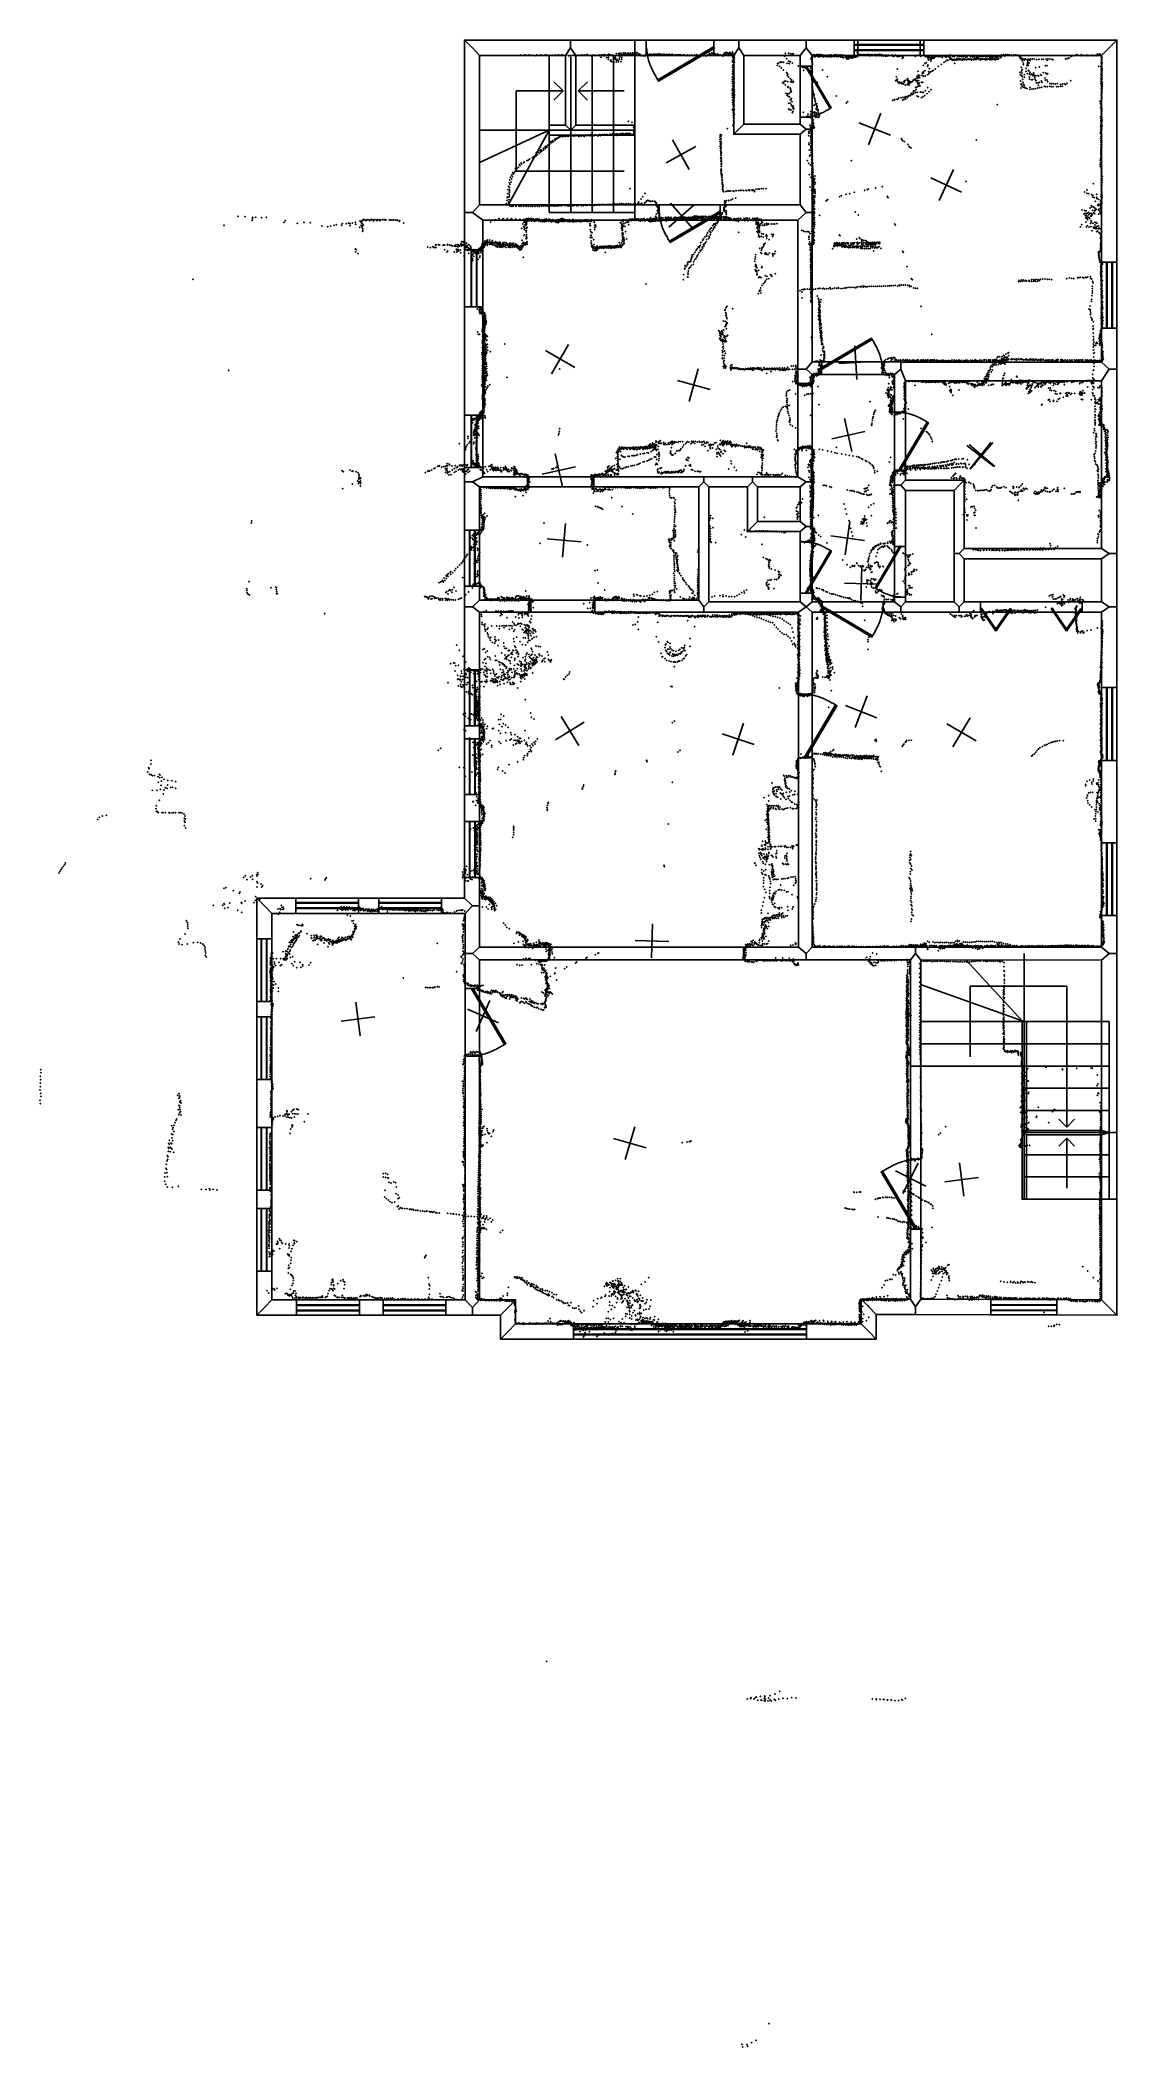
# Model space of a CAD drawing. Header units: millimetres. Extents: x 862 to 13566, y -25564 to -1880.
import ezdxf

# ---------------------------------------------------------------- set-up
doc = ezdxf.new("R2010")
doc.units = ezdxf.units.MM
for name, color, linetype in [('DOORS', 7, 'Continuous'), ('P', 9, 'Continuous'), ('PANOS', 10, 'Continuous'), ('ROOMS', 1, 'Continuous'), ('STRUCTS', 4, 'Continuous'), ('WALLS', 3, 'Continuous'), ('WINDOWS', 6, 'Continuous')]:
    doc.layers.add(name, color=color, linetype=linetype)

# ---------------------------------------------------------------- blocks, each defined once
blk = doc.blocks.new('1-Standard_3C')
for points in [[(-403.982, 5.64828), (253.382, 394.931), (263.573, 377.722), (-393.791, -11.5606), (-403.982, 5.64828)], [(263.573, 377.722), (275.367, 357.142), (283.15, 343.495), (290.844, 329.879), (298.429, 316.269), (305.882, 302.642), (313.184, 288.973), (320.313, 275.239), (327.249, 261.416), (333.971, 247.479), (340.456, 233.405), (346.686, 219.17), (352.638, 204.75), (358.291, 190.121), (363.626, 175.258), (368.62, 160.139), (373.253, 144.738), (377.503, 129.032), (381.351, 112.998), (384.774, 96.6102), (387.752, 79.8457), (390.265, 62.6802), (392.29, 45.0899), (393.807, 27.0508), (395.085, -0.90191)]]:
    blk.add_lwpolyline(points)
blk = doc.blocks.new('7-Bifold_42')
for points in [[(-898.992, 30.3406), (-625.387, 430.985)], [(-625.37, 395.547), (-882.476, 19.0615), (-898.992, 30.3406)], [(-625.387, 430.985), (-356.55, 38.1576), (-373.055, 26.8622)], [(-373.055, 26.8622), (-625.37, 395.547)], [(350.975, 30.1593), (624.58, 430.804)], [(624.597, 395.366), (367.491, 18.8802), (350.975, 30.1593)], [(624.58, 430.804), (893.417, 37.9763), (876.912, 26.6809)], [(876.912, 26.6809), (624.597, 395.366)]]:
    blk.add_lwpolyline(points)
blk = doc.blocks.new('1-Standard_45')
for points in [[(-590, 42.9766), (589.999, 42.9766), (589.999, 32.9766), (-590, 32.9766), (-590, 42.9766)], [(-590.014, -44.0958), (589.985, -44.0958), (589.985, -54.0958), (-590.014, -54.0958), (-590.014, -44.0958)]]:
    blk.add_lwpolyline(points)

msp = doc.modelspace()

# ---------------------------------------------------------------- linework, layer by layer
at = {"layer": 'DOORS'}
for points in [[(8812.56, -2060.29), (8012.56, -2060.29), (8012.56, -1880.29), (8812.56, -1880.29), (8812.56, -2060.29)], [(9830.24, -2788.71), (9830.14, -2188.71), (9970.14, -2188.68), (9970.24, -2788.68), (9830.24, -2788.71)], [(8163.89, -3824.26), (8883.89, -3824.35), (8883.86, -4004.35), (8163.86, -4004.26), (8163.89, -3824.26)], [(10081.8, -5677.54), (10801.8, -5677.54), (10801.8, -5827.54), (10081.8, -5827.54), (10081.8, -5677.54)], [(9800.27, -6693), (9800.27, -5933.39), (9970.27, -5933.39), (9970.27, -6693), (9800.27, -6693)], [(11070.5, -6271.29), (11070.5, -6954.88), (10940.5, -6954.88), (10940.5, -6271.29), (11070.5, -6271.29)], [(7393.52, -7152.36), (6610.97, -7152.36), (6610.97, -7032.36), (7393.52, -7032.36), (7393.52, -7152.36)], [(9830.27, -8406.41), (9830.27, -7801.5), (9970.27, -7801.5), (9970.27, -8406.41), (9830.27, -8406.41)], [(11073.5, -7856.06), (11073.5, -8456.06), (10943.5, -8456.06), (10943.5, -7856.06), (11073.5, -7856.06)], [(7407.26, -8629.93), (6653.26, -8629.93), (6653.26, -8489.93), (7407.26, -8489.93), (7407.26, -8629.93)], [(10806.9, -8629.93), (10086.9, -8629.93), (10086.9, -8509.93), (10806.9, -8509.93), (10806.9, -8629.93)], [(11955.9, -8509.93), (13155.9, -8509.93), (13155.9, -8629.93), (11955.9, -8629.93), (11955.9, -8509.93)], [(9810.27, -10350.6), (9810.27, -9597.4), (9970.27, -9597.4), (9970.27, -10350.6), (9810.27, -10350.6)], [(9160.96, -12736.1), (6872.79, -12736.3), (6872.77, -12586.3), (9160.95, -12586.1), (9160.96, -12736.1)], [(5877.07, -13871.3), (5877.07, -13071.3), (6047.07, -13071.3), (6047.07, -13871.3), (5877.07, -13871.3)], [(11131.2, -15912.8), (11131.2, -15087.4), (11251.2, -15087.4), (11251.2, -15912.8), (11131.2, -15912.8)]]:
    msp.add_lwpolyline(points, dxfattribs=at)
at = {"layer": 'P'}
for p in [(6532, -2057), (6569, -2057), (6585, -2055), (6621, -2055), (6643, -2057), (6676, -2058), (6710, -2065), (6721, -2056), (6737, -2061), (6762, -2057), (6768, -2054), (6779, -2058), (6809, -2058), (6824, -2057), (6837, -2056), (6870, -2060), (6897, -2059), (6911, -2059), (6924, -2058), (6946, -2055), (6972, -2054), (6984, -2056), (7012, -2055), (7023, -2057), (7041, -2059), (7066, -2059), (7069, -2053), (7092, -2062), (7105, -2062), (7125, -2059), (7150, -2061), (7161, -2061), (7173, -2062), (7204, -2060), (7212, -2058), (7234, -2058), (7252, -2056), (7263, -2057), (7283, -2056), (7310, -2053), (7320, -2053), (7335, -2058), (7364, -2059), (7371, -2066), (7390, -2056), (7410, -2059), (7419, -2059), (7452, -2058), (7454, -2058), (7455, -2065), (7462, -2056), (7478, -2084), (7480, -2059), (7483, -2058), (7491, -2054), (7504, -2055), (7513, -2066), (7519, -2053), (7522, -2053), (7525, -2054), (7527, -2054), (7539, -2059), (7546, -2088), (7555, -2057), (7565, -2084), (7567, -2105), (7570, -2047), (7582, -2051), (7588, -2125), (7594, -2054), (7596, -2114), (7615, -2056), (7630, -2067), (7637, -2092), (7638, -2104), (7645, -2064), (7647, -2105), (7649, -2083), (7649, -2091), (7659, -2041), (7665, -2116), (7667, -2107), (7683, -2124), (7689, -2040), (7695, -2050), (7697, -2101), (7699, -2079), (7701, -2036), (7716, -2038), (7723, -2108), (7725, -2052), (7725, -2089), (7727, -2068), (7740, -2051), (7742, -2033), (7747, -2044), (7749, -2034), (7749, -2048), (7765, -2034), (7769, -2050), (7778, -2049), (7779, -2050), (7792, -2035), (7798, -2039), (7800, -2036), (7806, -2049), (7816, -2051), (7824, -2032), (7833, -2048), (7851, -2032), (7852, -2048), (7854, -2036), (7857, -2032), (7861, -2047), (7875, -2028), (7886, -2045), (7890, -2052), (7898, -2050), (7902, -2030), (7907, -2034), (7925, -2047), (7928, -2046), (7934, -2045), (7938, -2057), (7944, -2050), (7946, -2063), (7948, -2065), (7975, -2066), (7976, -2058), (7983, -2062), (7999, -2059), (8003, -2069), (8005, -2060), (8010, -2061), (8027, -2059), (8028, -2058), (8035, -2057), (8048, -2046), (8052, -2063), (8059, -2046), (8069, -2052), (8077, -2047), (8080, -2052), (8095, -2047), (8106, -2048), (8111, -2058), (8112, -2048), (8123, -2047), (8130, -2052), (8135, -2048), (8146, -2046), (8155, -2045), (8162, -2048), (8164, -2058), (8173, -2044), (8181, -2046), (8190, -2049), (8190, -2051), (8216, -2049), (8218, -2050), (8223, -2047), (8225, -2049), (8245, -2051), (8250, -2050), (8258, -2050), (8267, -2051), (8272, -2050), (8284, -2048), (8300, -2057), (8310, -2052), (8318, -2050), (8326, -2047), (8326, -2054), (8352, -2055), (8353, -2055), (8358, -2057), (8363, -2051), (8384, -2056), (8386, -2054), (8393, -2052), (8405, -2057), (8411, -2055), (8419, -2055), (8428, -2055), (8442, -2059), (8453, -2054), (8457, -2055), (8462, -2056), (8468, -2059), (8487, -2063), (8495, -2059), (8500, -2058), (8501, -2055), (8521, -2058), (8526, -2062), (8529, -2061), (8548, -2055), (8554, -2058), (8563, -2064), (8579, -2061), (8580, -2057), (8595, -2061), (8597, -2058), (8606, -2059), (8608, -2053), (8621, -2063), (8631, -2064), (8633, -2064), (8637, -2066), (8647, -2064), (8651, -2056), (8663, -2066), (8673, -2060), (8682, -2061), (8686, -2065), (8692, -2063), (8699, -2054), (8706, -2065), (8716, -2062), (8719, -2067), (8737, -2057), (8741, -2058), (8759, -2037), (8760, -2049), (8769, -2051), (8784, -2034), (8789, -2039), (8790, -2034), (8806, -2039), (8816, -2042), (8820, -2048), (8822, -2044), (8831, -2045), (8853, -2055), (8855, -2056), (8857, -2043), (8873, -2056), (8882, -2058), (8889, -2060), (8893, -2057), (8909, -2065), (8914, -2067), (8921, -2049), (8925, -2062), (8935, -2057), (8940, -2034), (8948, -2032), (8949, -2037), (8955, -2046), (8958, -2024), (8972, -2032), (8983, -2044), (8988, -2038), (8992, -2045), (9001, -2026), (9011, -2043), (9022, -2040), (9030, -2022), (9031, -2032), (9032, -2118), (9033, -2055), (9033, -2130), (9034, -2080), (9035, -2090), (9047, -2049), (9050, -2129), (9051, -2062), (9054, -2084), (9054, -2112), (9645, -2070), (9655, -2036), (9671, -2100), (9694, -2128), (9695, -2036), (9716, -2041), (9736, -2044), (9747, -2041), (9958, -2104), (9963, -2106), (9964, -2082), (9967, -2083), (9967, -2109), (9968, -2126), (9969, -2057), (9972, -2086), (9972, -2101), (9980, -2057), (9991, -2055), (9992, -2052), (9995, -2077), (9996, -2063), (10010, -2077), (10016, -2062), (10018, -2051), (10019, -2057), (10025, -2062), (10026, -2051), (10035, -2056), (10035, -2073), (10041, -2060), (10042, -2075), (10043, -2050), (10045, -2060), (10054, -2054), (10054, -2061), (10058, -2052), (10059, -2076), (10068, -2063), (10068, -2072), (10070, -2060), (10073, -2055), (10075, -2050), (10085, -2054), (10089, -2070), (10090, -2076), (10091, -2062), (10102, -2073), (10106, -2074), (10110, -2054), (10117, -2066), (10124, -2070), (10128, -2065), (10136, -2076), (10137, -2076), (10141, -2061), (10143, -2063), (10149, -2059), (10153, -2075), (10159, -2070), (10170, -2075), (10171, -2064), (10174, -2057), (10184, -2074), (10185, -2055), (10193, -2065), (10196, -2054), (10200, -2058), (10200, -2075), (10203, -2073), (10208, -2069), (10215, -2073), (10226, -2058), (10227, -2073), (10231, -2054), (10231, -2075), (10237, -2071), (10241, -2070), (10243, -2054), (10248, -2060), (10251, -2053), (10254, -2055), (10262, -2073), (10262, -2075), (10264, -2064), (10269, -2063), (10270, -2071), (10278, -2055), (10278, -2075), (10297, -2062), (10301, -2057), (10304, -2077), (10309, -2079), (10312, -2056), (10318, -2066), (10322, -2064), (10325, -2082), (10329, -2081), (10332, -2066), (10335, -2057), (10338, -2088), (10342, -2088), (10349, -2062), (10349, -2063), (10367, -2084), (10369, -2074), (10372, -2072), (10372, -2089), (10383, -2103), (10388, -2084), (10395, -2077), (10399, -2101), (10405, -2093), (10412, -2074), (10416, -2082), (10427, -2070), (10427, -2082), (10429, -2093), (10432, -2090), (10439, -2083), (10444, -2092), (10453, -2068), (10456, -2079), (10466, -2081), (10472, -2070), (10477, -2084), (10478, -2072), (10479, -2066), (10483, -2072), (10484, -2078), (10491, -2077), (10502, -2076), (10503, -2026), (10506, -2066), (10507, -2055), (10508, -2058), (10512, -2044), (10523, -2056), (10524, -2050), (10531, -2054), (10539, -2054), (10542, -2047), (10560, -2056), (10571, -2050), (10571, -2053), (10581, -2061), (10582, -2051), (10584, -2057), (10586, -2056), (10600, -2050), (10611, -2057), (10618, -2057), (10628, -2049), (10634, -2058), (10635, -2057), (10637, -2051), (10639, -2052), (10651, -2063), (10655, -2050), (10659, -2062), (10664, -2055), (10673, -2051), (10681, -2053), (10689, -2058), (10703, -2055), (10709, -2051), (10713, -2056), (10713, -2059), (10716, -2063), (10717, -2052), (10728, -2061), (10735, -2051), (10736, -2065), (10753, -2051), (10761, -2054), (10763, -2062), (10768, -2048), (10777, -2054), (10787, -2053), (10790, -2064), (10792, -2053), (10796, -2054), (10807, -2068), (10808, -2059), (10813, -2063), (10823, -2060), (10839, -2058), (10839, -2070), (10841, -2062), (10843, -2055), (10855, -2059), (10855, -2066), (10867, -2065), (10871, -2061), (10875, -2059), (10891, -2065), (10903, -2060), (10908, -2061), (10912, -2058), (10918, -2067), (10919, -2059), (10934, -2070), (10942, -2065), (10942, -2068), (10951, -2056), (10966, -2066), (10980, -2074), (10995, -2066), (11004, -2071), (11021, -2066), (11036, -2072), (11036, -2094), (11047, -2084), (11188, -2072), (11203, -2060), (11225, -2059), (11232, -2059), (11252, -2073), (11260, -2059), (11281, -2061), (11305, -2077), (11318, -2076), (11332, -2074), (11338, -2096), (11342, -2089), (11343, -2116), (11353, -2078), (11363, -2105), (11368, -2092), (11371, -2127), (11373, -2105), (11380, -2080), (11385, -2094), (11387, -2081), (11401, -2096), (11402, -2092), (11403, -2085), (11404, -2086), (11408, -2092), (11420, -2080), (11422, -2080), (11430, -2072), (11440, -2068), (11442, -2071), (11458, -2065), (11459, -2072), (11461, -2076), (11476, -2072), (11482, -2074), (11484, -2063), (11484, -2070), (11494, -2068), (11506, -2066), (11508, -2086), (11510, -2072), (11521, -2065), (11527, -2064), (11529, -2068), (11541, -2080), (11547, -2066), (11547, -2129), (11549, -2061), (11549, -2068), (11551, -2059), (11554, -2080), (11563, -2115), (11569, -2067), (11573, -2119), (11578, -2075), (11586, -2065), (11589, -2068), (11591, -2057), (11592, -2065), (11592, -2089), (11593, -2084), (11596, -2078), (11597, -2107), (11604, -2103), (11608, -2096), (11612, -2060), (11616, -2109), (11619, -2114), (11627, -2115), (11630, -2071), (11632, -2118), (11633, -2108), (11634, -2111), (11635, -2062), (11643, -2107), (11649, -2076), (11653, -2115), (11654, -2119), (11672, -2102), (11672, -2112), (11675, -2100), (11680, -2116), (11687, -2112), (11691, -2105), (11692, -2077), (11692, -2102), (11694, -2103), (11698, -2061), (11699, -2108), (11710, -2103), (11713, -2074), (11713, -2110), (11724, -2102), (11726, -2109), (11727, -2108), (11734, -2077), (11741, -2064), (11741, -2110), (11742, -2113), (11750, -2100), (11750, -2102), (11756, -2075), (11760, -2112), (11763, -2061), (11768, -2109), (11775, -2104), (11776, -2079), (11788, -2110), (11794, -2109), (11797, -2080), (11799, -2105), (11801, -2106), (11805, -2062), (11811, -2105), (11815, -2107), (11816, -2107), (11823, -2103), (11826, -2065), (11834, -2107), (11836, -2106), (11841, -2077), (11843, -2106), (11848, -2063), (11848, -2113), (11851, -2105), (11863, -2078), (11870, -2107), (11870, -2107), (11872, -2061), (11878, -2105), (11880, -2107), (11884, -2079), (11889, -2107), (11890, -2103), (11900, -2100), (11903, -2105), (11903, -2111), (11906, -2079), (11908, -2102), (11922, -2093), (11926, -2104), (11927, -2081), (11930, -2093), (11936, -2064), (11937, -2105), (11945, -2102), (11947, -2105), (11950, -2077), (11953, -2102), (11954, -2107), (11956, -2066), (11956, -2115), (11963, -2101), (11973, -2075), (11975, -2103), (11975, -2106), (11982, -2101), (11996, -2073), (11997, -2107), (12000, -2101), (12005, -2104), (12017, -2076), (12018, -2104), (12018, -2114), (12028, -2099), (12033, -2108), (12036, -2105), (12039, -2075), (12048, -2059), (12055, -2104), (12056, -2103), (12062, -2074), (12062, -2102), (12069, -2109), (12070, -2061), (12072, -2104), (12072, -2107), (12074, -2093), (12084, -2077), (12085, -2109), (12086, -2103), (12092, -2060), (12096, -2105), (12097, -2097), (12105, -2080), (12108, -2105), (12125, -2103), (12127, -2079), (12129, -2111), (12137, -2064), (12137, -2111), (12138, -2089), (12141, -2102), (12152, -2075), (12156, -2103), (12161, -2081), (12162, -2105), (12173, -2098), (12178, -2067), (12185, -2070), (12193, -2089), (12197, -2079), (12205, -2055), (12209, -2062), (12209, -2067), (12230, -2050), (12231, -2059), (12236, -2061), (12242, -2069), (12251, -2056), (12251, -2064), (12253, -2050), (12253, -2056), (12262, -2060), (12271, -2061), (12273, -2053), (12275, -2053), (12286, -2060), (12289, -2060), (12291, -2054), (12298, -2054), (12303, -2060), (12306, -2060), (12310, -2058), (12320, -2057), (12321, -2058), (12335, -2062), (12341, -2062), (12346, -2060), (12347, -2055), (12352, -2054), (12355, -2060), (12356, -2058), (12366, -2059), (12372, -2060), (12373, -2055), (12376, -2057), (12388, -2060), (12391, -2058), (12399, -2060), (12402, -2059), (12411, -2064), (12412, -2066), (12414, -2075), (12419, -2071), (12419, -2081), (12422, -2082), (12425, -2097), (12426, -2090), (12430, -2100), (12433, -2068), (12441, -2107), (12443, -2095), (12449, -2100), (12451, -2109), (12451, -2128), (12464, -2105), (12468, -2111), (12470, -2102), (12473, -2116), (12476, -2112), (12479, -2105), (12485, -2104), (12504, -2112), (12514, -2126), (12522, -2106), (12529, -2109), (12538, -2113), (12540, -2122), (12541, -2107), (12550, -2101), (12568, -2104), (12591, -2103), (12620, -2110), (12649, -2107), (12677, -2106), (12699, -2106), (12730, -2103), (12744, -2120), (12754, -2103), (12778, -2104), (12800, -2105), (12811, -2112), (12960, -2103), (12976, -2099), (12995, -2094), (13001, -2090), (13024, -2076), (13039, -2062), (13051, -2064), (13082, -2057), (13091, -2050), (13108, -2059), (13133, -2062), (13146, -2051), (13160, -2063), (13168, -2058), (13189, -2062), (13212, -2055), (13218, -2063), (13234, -2062), (13263, -2062), (13273, -2056), (13295, -2062), (13311, -2061), (13328, -2062), (13335, -2044), (13347, -2057), (13360, -2045), (13369, -2048), (13374, -2062), (13375, -2059), (13385, -2116), (13386, -2078), (13386, -2093), (13386, -2111), (13387, -2106), (13388, -2078), (13390, -2085), (7603, -2135), (7620, -2137), (7633, -2143), (7659, -2138), (7684, -2135), (7715, -2135), (9028, -2314), (9028, -2342), (9030, -2366), (9031, -2283), (9032, -2201), (9032, -2271), (9032, -2321), (9033, -2179), (9034, -2139), (9034, -2249), (9035, -2227), (9036, -2172), (9048, -2234), (9048, -2257), (9049, -2204), (9049, -2276), (9049, -2301), (9049, -2337), (9050, -2175), (9050, -2320), (9050, -2342), (9050, -2366), (9052, -2144), (9560, -2177), (9565, -2153), (9571, -2156), (9586, -2189), (9592, -2142), (9597, -2137), (9603, -2143), (9608, -2210), (9616, -2137), (9630, -2232), (9635, -2142), (9644, -2368), (9657, -2362), (9668, -2263), (9673, -2156), (9677, -2275), (9677, -2301), (9680, -2283), (9693, -2316), (9699, -2154), (9701, -2157), (9712, -2135), (9715, -2336), (9730, -2350), (9738, -2149), (9747, -2368), (9806, -2186), (9830, -2195), (9860, -2201), (9872, -2238), (9876, -2203), (9892, -2211), (9952, -2210), (9956, -2238), (9957, -2262), (9959, -2251), (9962, -2290), (9965, -2197), (9966, -2339), (9967, -2135), (9967, -2329), (9967, -2351), (9970, -2134), (9971, -2164), (9973, -2159), (10093, -2231), (10150, -2311), (10957, -2360), (10960, -2356), (10963, -2355), (10964, -2311), (10975, -2339), (10977, -2219), (10977, -2364), (11056, -2367), (11071, -2355), (11093, -2350), (11094, -2338), (11096, -2359), (11099, -2337), (11107, -2354), (11120, -2366), (11166, -2350), (11166, -2356), (11177, -2344), (11182, -2346), (11183, -2346), (11192, -2355), (11196, -2334), (11200, -2364), (11201, -2330), (11209, -2309), (11217, -2357), (11219, -2316), (11220, -2250), (11220, -2328), (11223, -2300), (11224, -2290), (11228, -2359), (11238, -2300), (11239, -2325), (11265, -2295), (11270, -2271), (11271, -2268), (11281, -2179), (11281, -2251), (11281, -2268), (11284, -2305), (11286, -2309), (11301, -2242), (11303, -2153), (11305, -2304), (11319, -2148), (11332, -2286), (11334, -2189), (11338, -2172), (11344, -2251), (11348, -2275), (11354, -2217), (11359, -2260), (11371, -2253), (11387, -2243), (11399, -2237), (11424, -2219), (11460, -2191), (11495, -2165), (11526, -2142), (11652, -2154), (12422, -2260), (12427, -2287), (12431, -2362), (12440, -2202), (12440, -2297), (12442, -2245), (12442, -2294), (12446, -2268), (12448, -2230), (12452, -2312), (12453, -2344), (12463, -2150), (12463, -2170), (12474, -2289), (12476, -2319), (12492, -2212), (12495, -2248), (12504, -2182), (12510, -2160), (12510, -2276), (12513, -2141), (12520, -2176), (12522, -2237), (12525, -2243), (12529, -2151), (12534, -2317), (12535, -2279), (12535, -2338), (12540, -2260), (12546, -2289), (12557, -2346), (12561, -2280), (12572, -2300), (12574, -2346), (12581, -2280), (12585, -2269), (12593, -2294), (12595, -2327), (12597, -2314), (12603, -2346), (12607, -2204), (12610, -2360), (12611, -2298), (12636, -2299), (12645, -2304), (12650, -2198), (12668, -2287), (12674, -2296), (12676, -2362), (12699, -2265), (12717, -2329), (12722, -2351), (12723, -2180), (12727, -2268), (12737, -2279), (12741, -2352), (12742, -2183), (12749, -2278), (13022, -2357), (13353, -2190), (13379, -2366), (13380, -2195), (13380, -2286), (13380, -2335), (13381, -2338), (13381, -2341), (13382, -2180), (13382, -2224), (13382, -2242), (13383, -2146), (13383, -2156), (13383, -2249), (13383, -2325), (13383, -2349), (13384, -2209), (13384, -2270), (13384, -2366), (13385, -2287), (13385, -2300), (13386, -2187), (13386, -2263), (13387, -2133), (13387, -2205), (13387, -2218), (13387, -2274), (13389, -2144), (13389, -2243), (13389, -2268), (13390, -2157), (13390, -2210), (13390, -2222), (13390, -2234), (13390, -2294), (13391, -2318), (13391, -2342), (9027, -2556), (9029, -2475), (9029, -2503), (9030, -2390), (9030, -2466), (9030, -2508), (9030, -2529), (9031, -2420), (9031, -2450), (9032, -2423), (9032, -2587), (9038, -2530), (9045, -2575), (9046, -2403), (9046, -2597), (9048, -2433), (9048, -2596), (9049, -2576), (9049, -2604), (9050, -2408), (9050, -2506), (9051, -2386), (9051, -2465), (9051, -2485), (9051, -2520), (9051, -2556), (9053, -2534), (9621, -2381), (9635, -2390), (9640, -2372), (9653, -2409), (9663, -2510), (9675, -2530), (9680, -2511), (9682, -2371), (9685, -2430), (9687, -2436), (9691, -2542), (9699, -2514), (9705, -2552), (9709, -2447), (9713, -2581), (9714, -2498), (9716, -2371), (9716, -2456), (9718, -2473), (9721, -2578), (9724, -2490), (9726, -2570), (9727, -2604), (9729, -2373), (9744, -2378), (9969, -2408), (9975, -2380), (9975, -2434), (9977, -2375), (9978, -2458), (9982, -2482), (9982, -2493), (9986, -2516), (9993, -2531), (9994, -2515), (9994, -2551), (10001, -2566), (10004, -2597), (10005, -2579), (10032, -2380), (10257, -2540), (10390, -2605), (10921, -2590), (10941, -2585), (10946, -2578), (10970, -2577), (10979, -2372), (10985, -2374), (10985, -2374), (10989, -2571), (10993, -2565), (10997, -2389), (11001, -2387), (11003, -2374), (11011, -2381), (11018, -2558), (11020, -2388), (11026, -2382), (11026, -2387), (11026, -2394), (11027, -2387), (11037, -2585), (11040, -2393), (11041, -2554), (11049, -2398), (11051, -2371), (11056, -2579), (11059, -2373), (11064, -2555), (11072, -2408), (11073, -2549), (11074, -2575), (11088, -2547), (11095, -2406), (11095, -2559), (11096, -2397), (11104, -2379), (11109, -2536), (11110, -2538), (11114, -2396), (11114, -2408), (11114, -2534), (11118, -2384), (11129, -2383), (11130, -2534), (11133, -2376), (11134, -2380), (11136, -2380), (11138, -2522), (11140, -2507), (11149, -2371), (11151, -2369), (11151, -2521), (11163, -2480), (11164, -2501), (11170, -2513), (11182, -2482), (11192, -2499), (11193, -2438), (11194, -2442), (11195, -2463), (11208, -2538), (11210, -2495), (11211, -2382), (11211, -2430), (11219, -2393), (11220, -2424), (11223, -2406), (11224, -2548), (11231, -2387), (11233, -2397), (11239, -2422), (11245, -2422), (11248, -2493), (11257, -2380), (11259, -2558), (11267, -2495), (11276, -2380), (11279, -2547), (11284, -2496), (11300, -2536), (11307, -2478), (11324, -2512), (11335, -2442), (11348, -2487), (11372, -2463), (12434, -2403), (12436, -2444), (12441, -2397), (12447, -2422), (12460, -2377), (12460, -2432), (12467, -2401), (12475, -2417), (12475, -2440), (12490, -2446), (12506, -2454), (12541, -2461), (12542, -2437), (12563, -2458), (12584, -2457), (12607, -2452), (12616, -2386), (12632, -2447), (12636, -2385), (12639, -2413), (12651, -2380), (12656, -2440), (12680, -2436), (12681, -2380), (12709, -2424), (12727, -2428), (12747, -2431), (12750, -2371), (12772, -2426), (12778, -2393), (12791, -2428), (12797, -2396), (12813, -2428), (12818, -2396), (12840, -2397), (12856, -2429), (12863, -2396), (12877, -2430), (12901, -2427), (12902, -2401), (12924, -2426), (12926, -2399), (12950, -2397), (12962, -2406), (12979, -2390), (13365, -2602), (13372, -2601), (13376, -2602), (13380, -2396), (13382, -2397), (13382, -2421), (13382, -2592), (13383, -2453), (13383, -2532), (13384, -2533), (13385, -2372), (13385, -2394), (13386, -2429), (13386, -2503), (13386, -2551), (13386, -2572), (13387, -2396), (13387, -2440), (13387, -2451), (13387, -2474), (13387, -2479), (13387, -2527), (13387, -2552), (13388, -2444), (13388, -2467), (13388, -2501), (13388, -2557), (13388, -2561), (13388, -2576), (13389, -2505), (13391, -2454), (13392, -2392), (13392, -2482), (13393, -2379), (13393, -2404), (13393, -2429), (7802, -2839), (9030, -2700), (9034, -2619), (9035, -2640), (9036, -2612), (9039, -2663), (9040, -2692), (9041, -2681), (9042, -2718), (9042, -2738), (9042, -2742), (9042, -2773), (9043, -2641), (9043, -2790), (9043, -2798), (9044, -2826), (9045, -2620), (9047, -2653), (9048, -2649), (9050, -2798), (9051, -2700), (9051, -2755), (9692, -2628), (9694, -2694), (9705, -2699), (9714, -2625), (9719, -2699), (9723, -2704), (9726, -2644), (9732, -2606), (9736, -2665), (9738, -2656), (9738, -2735), (9743, -2686), (9744, -2658), (9746, -2719), (9749, -2664), (9751, -2684), (9753, -2694), (9867, -2731), (9912, -2778), (9914, -2775), (9923, -2751), (9926, -2781), (9931, -2789), (9950, -2795), (9954, -2725), (9955, -2757), (9958, -2788), (9959, -2795), (9967, -2800), (9968, -2797), (9974, -2801), (9974, -2828), (9975, -2816), (9975, -2838), (9977, -2744), (9978, -2653), (9978, -2834), (9979, -2827), (9982, -2819), (9983, -2732), (9992, -2778), (9998, -2644), (9999, -2729), (10000, -2738), (10000, -2756), (10007, -2608), (10011, -2790), (10013, -2632), (10015, -2735), (10017, -2695), (10018, -2644), (10018, -2744), (10022, -2631), (10022, -2766), (10024, -2666), (10025, -2789), (10029, -2678), (10031, -2663), (10031, -2708), (10034, -2700), (10039, -2790), (10041, -2697), (10041, -2712), (10045, -2733), (10045, -2742), (10050, -2787), (10053, -2763), (10055, -2773), (10372, -2623), (12154, -2642), (13375, -2626), (13375, -2780), (13376, -2673), (13376, -2803), (13377, -2630), (13377, -2827), (13378, -2685), (13379, -2640), (13379, -2839), (13380, -2621), (13381, -2648), (13381, -2674), (13381, -2708), (13381, -2756), (13382, -2743), (13382, -2802), (13383, -2644), (13383, -2667), (13383, -2698), (13383, -2725), (13383, -2732), (13383, -2828), (13384, -2776), (13385, -2747), (13385, -2749), (13385, -2767), (13385, -2786), (13385, -2797), (13387, -2719), (13388, -2716), (13389, -2695), (13390, -2818), (13390, -2832), (6887, -3078), (6911, -3066), (6911, -3073), (6933, -3051), (6937, -3063), (6950, -3044), (6955, -3045), (6955, -3049), (6973, -3031), (6978, -3030), (6988, -3018), (6996, -3019), (7008, -3017), (7009, -3015), (7022, -3018), (7027, -3008), (7040, -3013), (7047, -3016), (7059, -3016), (7064, -3011), (7083, -3014), (7093, -3011), (7095, -3006), (7096, -3015), (7116, -3009), (7117, -3012), (7127, -3011), (7139, -3008), (7153, -3003), (7153, -3012), (7170, -3007), (7171, -3008), (7180, -3007), (7193, -3006), (7206, -3009), (7219, -3006), (7221, -3018), (7243, -3012), (7244, -3002), (7248, -3013), (7260, -3004), (7275, -3012), (7279, -3003), (7283, -3017), (7296, -3000), (7310, -3006), (7318, -3005), (7319, -3001), (7341, -3008), (7343, -3002), (7352, -3009), (7353, -2996), (7361, -3001), (7372, -3010), (7389, -3007), (7399, -3000), (7403, -3004), (7417, -3000), (7431, -3004), (7442, -3013), (7451, -3000), (7458, -2995), (7462, -3001), (7470, -3000), (7470, -3007), (7480, -2998), (7493, -2997), (7493, -2997), (7503, -2999), (7510, -2998), (7523, -2994), (7526, -2997), (7541, -2998), (7548, -2996), (7555, -2995), (7557, -2998), (7584, -2993), (7591, -2992), (7591, -2996), (7591, -2999), (7610, -2994), (7612, -2989), (7618, -2989), (7628, -3007), (7645, -2993), (7649, -2991), (7653, -2992), (7662, -3005), (7663, -2990), (7667, -2994), (7676, -2990), (7697, -2992), (7706, -2984), (7709, -2994), (7712, -2989), (7716, -2992), (7731, -2980), (7744, -2989), (7746, -2983), (7755, -2993), (7759, -2991), (7772, -2984), (7779, -2997), (7780, -2990), (7783, -2982), (7795, -2980), (7804, -2989), (7814, -2981), (7816, -2988), (7816, -2999), (7830, -2988), (7830, -2990), (7845, -2851), (7848, -2998), (7853, -2995), (7859, -2891), (7863, -2911), (7863, -2997), (7864, -2911), (7865, -2891), (7867, -2989), (7867, -2990), (7869, -2908), (7869, -2942), (7869, -2952), (7869, -2973), (7870, -2904), (7870, -2960), (7871, -2958), (7874, -2930), (7875, -2958), (7875, -3002), (8885, -3023), (8885, -3053), (8887, -2997), (8887, -3047), (8888, -3004), (8894, -3019), (8895, -3049), (8897, -3076), (8898, -2999), (8969, -2926), (9038, -2889), (9039, -2876), (9043, -2884), (9045, -2853), (9048, -2847), (9928, -3009), (9931, -2962), (9932, -2982), (9933, -2969), (9943, -2942), (9946, -2887), (9951, -2947), (9952, -2941), (9953, -3027), (9954, -2904), (9955, -2915), (9955, -3020), (9956, -3004), (9956, -3052), (9957, -2951), (9958, -3078), (9959, -2976), (9959, -3076), (9960, -2925), (9961, -2914), (9961, -2959), (9961, -3061), (9962, -2931), (9962, -2935), (9963, -2927), (9963, -2969), (9963, -2984), (9964, -3007), (9964, -3024), (9964, -3040), (9966, -2870), (9967, -3055), (9968, -3071), (9978, -2856), (9979, -2883), (9981, -2909), (9982, -2886), (9983, -2921), (9984, -2859), (9987, -2864), (9988, -2890), (9994, -2917), (9995, -2909), (11024, -3045), (11032, -3057), (11040, -3065), (11060, -3077), (11907, -3060), (13372, -2981), (13373, -2958), (13373, -2968), (13374, -2933), (13375, -3040), (13376, -2898), (13377, -2862), (13377, -2910), (13379, -2887), (13379, -3016), (13379, -3064), (13382, -2853), (13382, -3011), (13382, -3048), (13383, -2956), (13383, -2975), (13383, -2984), (13384, -2877), (13384, -2950), (13384, -3037), (13384, -3068), (13384, -3072), (13385, -2844), (13385, -2882), (13385, -2901), (13385, -2928), (13385, -3063), (13386, -2854), (13386, -2924), (13386, -2996), (13386, -3021), (13387, -2845), (13387, -2898), (13392, -2890), (6608, -3301), (6620, -3293), (6639, -3285), (6668, -3268), (6682, -3261), (6713, -3246), (6718, -3210), (6728, -3231), (6735, -3201), (6753, -3217), (6758, -3184), (6768, -3179), (6769, -3202), (6773, -3172), (6785, -3189), (6798, -3159), (6804, -3175), (6820, -3143), (6821, -3162), (6827, -3155), (6834, -3131), (6843, -3142), (6855, -3116), (6863, -3122), (6873, -3099), (6874, -3110), (6893, -3085), (6899, -3092), (6915, -3080), (8884, -3080), (8885, -3134), (8888, -3107), (8889, -3105), (8890, -3160), (8892, -3183), (8892, -3184), (8893, -3157), (8893, -3277), (8894, -3155), (8894, -3164), (8894, -3196), (8894, -3225), (8895, -3127), (8895, -3144), (8895, -3241), (8895, -3269), (8896, -3115), (8896, -3209), (8896, -3238), (8896, -3305), (8896, -3314), (8897, -3218), (8897, -3264), (8898, -3207), (8898, -3293), (8899, -3093), (8900, -3271), (8903, -3315), (9915, -3301), (9933, -3093), (9935, -3113), (9939, -3176), (9941, -3249), (9947, -3241), (9954, -3130), (9956, -3181), (9956, -3233), (9958, -3104), (9958, -3150), (9958, -3158), (9961, -3205), (9961, -3208), (9963, -3262), (9964, -3139), (9964, -3265), (9964, -3290), (9965, -3086), (9966, -3124), (9967, -3169), (9968, -3117), (9968, -3133), (9969, -3192), (9970, -3199), (9971, -3236), (9971, -3250), (9971, -3279), (9972, -3222), (9972, -3308), (9973, -3240), (9973, -3287), (9974, -3176), (9974, -3308), (10434, -3303), (11102, -3110), (11102, -3112), (11115, -3135), (11121, -3141), (11135, -3154), (13371, -3300), (13375, -3289), (13376, -3278), (13377, -3110), (13377, -3241), (13377, -3303), (13378, -3087), (13378, -3217), (13378, -3269), (13378, -3295), (13379, -3147), (13379, -3169), (13379, -3193), (13379, -3219), (13380, -3164), (13380, -3186), (13380, -3209), (13380, -3231), (13381, -3194), (13381, -3253), (13382, -3244), (13383, -3168), (13383, -3185), (13383, -3266), (13384, -3124), (13384, -3139), (13384, -3247), (13385, -3116), (13386, -3090), (13386, -3113), (13387, -3088), (13387, -3141), (6403, -3530), (6410, -3501), (6424, -3472), (6426, -3518), (6433, -3490), (6437, -3444), (6446, -3462), (6453, -3453), (6459, -3434), (6467, -3396), (6472, -3425), (6482, -3407), (6487, -3398), (6503, -3380), (6515, -3349), (6523, -3362), (6534, -3332), (6542, -3343), (6567, -3326), (6575, -3318), (8894, -3406), (8895, -3414), (8896, -3438), (8898, -3320), (8898, -3339), (8898, -3369), (8898, -3375), (8898, -3428), (8898, -3468), (8899, -3346), (8899, -3369), (8899, -3375), (8899, -3401), (8899, -3453), (8900, -3349), (8900, -3456), (8901, -3420), (8902, -3476), (8902, -3494), (8905, -3523), (8906, -3480), (8907, -3465), (8907, -3505), (8908, -3502), (8908, -3525), (8909, -3534), (9930, -3336), (9939, -3467), (9951, -3353), (9957, -3501), (9965, -3327), (9967, -3317), (9967, -3442), (9968, -3395), (9968, -3417), (9968, -3435), (9968, -3450), (9968, -3476), (9969, -3342), (9969, -3462), (9970, -3510), (9972, -3375), (9973, -3370), (9975, -3329), (9975, -3386), (9976, -3357), (9976, -3423), (9977, -3337), (9978, -3399), (9978, -3499), (9979, -3413), (9981, -3441), (9981, -3469), (9981, -3486), (9981, -3533), (9982, -3492), (9983, -3496), (9984, -3547), (9986, -3513), (9989, -3527), (9998, -3531), (10001, -3517), (10006, -3485), (11784, -3545), (13365, -3346), (13372, -3370), (13374, -3349), (13376, -3325), (13377, -3329), (13381, -3459), (13382, -3317), (13382, -3482), (13382, -3540), (13383, -3400), (13383, -3466), (13384, -3337), (13384, -3374), (13384, -3385), (13384, -3409), (13384, -3433), (13384, -3483), (13384, -3515), (13384, -3523), (13385, -3399), (13386, -3356), (13386, -3440), (13386, -3460), (13387, -3376), (13388, -3424), (13388, -3460), (13388, -3522), (13389, -3535), (13392, -3510), (13393, -3486), (6369, -3771), (6375, -3732), (6375, -3741), (6379, -3693), (6382, -3644), (6389, -3605), (6392, -3762), (6395, -3733), (6397, -3567), (6397, -3621), (6397, -3723), (6399, -3667), (6399, -3676), (6399, -3704), (6400, -3648), (6404, -3584), (6416, -3555), (7823, -3635), (7950, -3757), (7972, -3726), (8000, -3689), (8012, -3789), (8020, -3778), (8031, -3772), (8040, -3775), (8059, -3782), (8068, -3784), (8087, -3780), (8111, -3788), (8113, -3784), (8120, -3785), (8907, -3557), (8909, -3569), (8910, -3559), (8910, -3586), (8910, -3642), (8913, -3611), (8914, -3645), (8915, -3586), (8916, -3618), (8916, -3639), (8917, -3643), (8919, -3601), (8920, -3598), (8922, -3662), (8922, -3667), (8926, -3669), (8937, -3779), (8955, -3668), (8960, -3773), (8967, -3662), (8980, -3660), (8984, -3773), (8987, -3771), (8999, -3662), (9008, -3660), (9015, -3766), (9032, -3756), (9037, -3660), (9049, -3663), (9068, -3742), (9072, -3656), (9078, -3656), (9104, -3655), (9123, -3652), (9130, -3653), (9154, -3653), (9161, -3658), (9190, -3651), (9198, -3656), (9223, -3649), (9230, -3656), (9234, -3648), (9262, -3649), (9266, -3656), (9273, -3648), (9285, -3652), (9293, -3668), (9310, -3640), (9331, -3637), (9348, -3636), (9370, -3633), (9394, -3635), (9426, -3635), (9944, -3614), (9963, -3652), (9967, -3688), (9967, -3699), (9970, -3745), (9971, -3783), (9973, -3761), (9976, -3756), (9981, -3783), (9982, -3604), (9982, -3616), (9983, -3553), (9984, -3580), (9984, -3657), (9984, -3736), (9984, -3765), (9985, -3714), (9986, -3637), (9987, -3603), (9987, -3632), (9987, -3741), (9988, -3666), (9988, -3685), (9989, -3604), (9989, -3727), (9990, -3576), (9991, -3656), (9993, -3736), (9998, -3766), (10000, -3584), (10001, -3739), (10003, -3558), (10003, -3645), (10004, -3664), (10006, -3692), (10006, -3718), (10007, -3564), (10007, -3671), (10134, -3779), (10141, -3771), (10153, -3763), (10296, -3726), (10316, -3714), (10371, -3701), (10412, -3692), (10468, -3676), (10592, -3652), (10620, -3645), (10633, -3639), (10720, -3626), (10800, -3610), (10857, -3723), (10864, -3738), (13187, -3672), (13212, -3689), (13215, -3649), (13232, -3693), (13267, -3705), (13282, -3730), (13283, -3712), (13287, -3575), (13299, -3738), (13311, -3783), (13326, -3702), (13328, -3735), (13332, -3750), (13353, -3758), (13370, -3781), (13379, -3700), (13380, -3725), (13380, -3774), (13381, -3621), (13381, -3758), (13382, -3564), (13382, -3580), (13382, -3644), (13382, -3702), (13383, -3596), (13384, -3668), (13385, -3750), (13386, -3634), (13386, -3723), (13386, -3788), (13387, -3597), (13387, -3609), (13387, -3660), (13387, -3762), (13388, -3584), (13389, -3686), (13389, -3711), (13389, -3737), (13390, -3560), (3195, -3959), (3280, -3964), (3363, -4008), (3371, -3972), (3371, -3986), (3404, -3971), (3477, -3975), (3530, -3970), (3754, -4009), (4634, -4015), (4643, -4019), (4661, -4014), (4664, -4007), (4672, -4007), (4685, -3997), (4686, -4001), (4705, -4009), (4706, -4002), (4726, -4000), (4730, -3998), (4748, -4002), (4751, -4010), (4768, -3996), (4770, -4002), (4785, -3998), (4797, -4014), (4806, -4000), (4824, -4000), (4836, -4012), (4846, -4001), (4860, -3998), (4872, -4011), (4877, -4003), (4900, -3999), (4920, -4000), (4929, -3998), (4942, -4003), (4981, -4005), (4996, -4004), (5015, -4004), (5031, -4003), (5049, -4005), (5067, -4006), (5082, -4004), (5100, -4020), (5104, -4009), (6224, -4011), (6230, -3998), (6277, -3984), (6319, -3993), (6327, -3986), (6364, -3812), (6375, -3986), (6389, -3791), (6390, -3800), (6391, -3819), (6402, -3835), (6415, -3997), (6417, -3841), (6424, -3989), (6440, -3843), (6446, -3836), (6473, -3990), (6475, -3842), (6510, -3841), (6523, -3997), (6537, -3841), (6539, -3835), (6566, -3842), (6571, -3996), (6571, -4015), (6580, -4018), (6581, -4003), (6590, -4008), (6591, -3835), (6596, -3997), (6596, -4007), (6599, -3841), (6600, -3986), (6601, -4013), (6605, -4009), (6608, -4003), (6608, -4006), (6610, -3992), (6610, -4010), (6613, -4018), (6615, -4000), (6617, -3987), (6617, -4010), (6619, -3998), (6620, -3842), (6620, -3984), (6625, -3988), (6637, -4011), (6641, -3993), (6643, -4003), (6648, -3842), (6650, -4002), (6651, -4007), (6654, -3984), (6660, -3990), (6663, -4013), (6667, -4006), (6668, -4005), (6669, -4000), (6673, -4001), (6675, -3842), (6677, -3990), (6682, -3992), (6687, -4000), (6690, -4014), (6692, -3999), (6696, -4011), (6696, -4017), (6697, -4012), (6701, -4006), (6702, -3840), (6702, -4011), (6703, -4004), (6706, -4009), (6711, -3991), (6714, -4009), (6716, -4011), (6717, -4000), (6718, -4008), (6721, -4007), (6727, -3840), (6727, -3990), (6733, -4003), (6742, -4015), (6744, -4005), (6746, -3993), (6746, -4001), (6748, -4007), (6752, -4012), (6753, -3840), (6755, -4001), (6764, -4017), (6766, -4007), (6769, -4011), (6769, -4015), (6774, -4007), (6779, -3839), (6783, -3998), (6785, -4006), (6785, -4008), (6788, -4022), (6794, -4014), (6796, -3830), (6798, -4016), (6798, -4019), (6801, -4005), (6801, -4011), (6804, -3839), (6808, -4017), (6810, -3994), (6814, -4007), (6814, -4022), (6815, -4008), (6818, -4017), (6822, -4003), (6827, -3838), (6827, -4007), (6828, -3996), (6831, -4019), (6834, -4020), (6835, -3991), (6835, -4017), (6844, -4010), (6849, -3837), (6850, -4007), (6854, -4009), (6860, -3997), (6860, -4020), (6862, -3998), (6863, -3828), (6866, -4011), (6869, -4012), (6874, -3996), (6875, -4000), (6880, -3834), (6880, -4009), (6885, -4013), (6885, -4015), (6889, -4022), (6895, -4013), (6897, -3835), (6898, -4022), (6899, -4017), (6902, -4014), (6906, -3998), (6906, -4013), (6912, -4018), (6915, -3836), (6917, -4012), (6919, -4016), (6924, -4003), (6933, -4013), (6934, -3836), (6936, -4018), (6937, -4015), (6946, -4015), (6952, -4002), (6953, -3837), (6953, -4016), (6958, -4008), (6958, -4015), (6964, -4014), (6968, -4004), (6969, -4017), (6971, -3837), (6975, -4001), (6977, -4001), (6981, -4000), (6982, -4003), (6983, -4022), (6984, -4007), (6985, -4015), (6990, -4019), (6994, -3835), (6994, -4001), (6998, -3828), (7002, -4014), (7004, -3991), (7011, -4013), (7011, -4018), (7015, -3833), (7015, -4020), (7016, -4018), (7019, -3985), (7025, -4003), (7027, -4014), (7029, -4017), (7033, -3992), (7035, -4019), (7037, -4011), (7038, -3825), (7051, -4000), (7052, -4017), (7053, -3832), (7055, -4010), (7055, -4018), (7060, -4014), (7063, -4012), (7067, -4004), (7076, -4011), (7078, -4003), (7081, -3834), (7081, -4017), (7084, -4011), (7085, -4019), (7089, -4012), (7091, -4010), (7091, -4018), (7095, -3836), (7102, -4014), (7105, -4022), (7106, -4001), (7107, -4019), (7109, -4021), (7110, -3835), (7113, -4014), (7115, -4019), (7119, -4019), (7123, -4006), (7129, -3834), (7133, -4018), (7135, -4016), (7138, -4008), (7141, -4019), (7142, -4022), (7144, -3835), (7149, -4019), (7150, -3994), (7152, -4013), (7158, -4021), (7159, -3834), (7159, -4018), (7168, -4023), (7171, -4016), (7184, -3828), (7185, -4011), (7186, -4018), (7192, -3832), (7193, -4017), (7195, -4015), (7199, -4014), (7201, -4014), (7206, -3832), (7212, -4019), (7218, -4014), (7220, -4016), (7223, -4017), (7224, -4020), (7238, -4021), (7240, -3826), (7243, -4021), (7246, -3833), (7246, -4015), (7251, -4020), (7251, -4020), (7252, -4009), (7268, -4013), (7270, -3833), (7273, -4014), (7274, -4016), (7278, -4013), (7286, -4012), (7286, -4016), (7292, -3999), (7295, -3824), (7299, -4014), (7302, -3830), (7302, -4009), (7304, -4014), (7306, -4007), (7315, -3830), (7315, -4000), (7320, -4002), (7320, -4024), (7325, -4018), (7330, -4014), (7334, -4016), (7336, -4008), (7336, -4016), (7343, -3822), (7350, -3830), (7350, -4013), (7357, -4017), (7363, -4017), (7369, -3999), (7371, -3830), (7389, -4010), (7394, -3829), (7395, -4020), (7399, -3822), (7405, -3829), (7427, -3828), (7449, -3827), (7455, -3817), (7460, -3827), (7483, -3824), (7503, -3818), (7508, -3821), (7534, -3821), (7560, -3818), (7561, -3820), (7587, -3819), (7613, -3818), (7645, -3816), (7670, -3813), (7694, -3810), (7718, -3815), (7718, -4010), (7720, -3811), (7726, -3811), (7737, -4023), (7738, -4000), (7748, -3813), (7748, -4004), (7761, -3821), (7774, -3811), (7778, -4004), (7788, -4007), (7793, -4019), (7803, -3811), (7805, -4025), (7806, -4002), (7814, -3817), (7814, -3996), (7826, -4005), (7828, -3813), (7833, -3991), (7834, -4009), (7851, -3992), (7855, -4004), (7856, -3819), (7862, -3815), (7865, -3817), (7865, -4000), (7875, -4008), (7878, -4003), (7879, -3995), (7884, -3816), (7886, -3990), (7894, -3998), (7896, -3996), (7903, -3992), (7903, -4007), (7909, -3820), (7909, -3996), (7913, -3816), (7917, -3805), (7921, -3991), (7923, -4010), (7925, -3791), (7938, -3995), (7941, -3815), (7942, -4013), (7949, -4006), (7954, -4007), (7956, -3991), (7958, -4006), (7961, -3807), (7962, -3815), (7967, -3813), (7967, -3997), (7972, -4010), (7974, -3991), (7976, -4005), (7992, -3988), (7993, -4011), (7994, -3998), (7995, -3804), (8002, -4010), (8004, -4005), (8009, -3999), (8022, -4005), (8027, -3993), (8033, -4006), (8033, -4008), (8034, -4006), (8036, -4009), (8044, -3993), (8048, -4020), (8051, -4013), (8059, -4018), (8064, -3974), (8064, -3989), (8067, -4003), (8070, -4021), (8081, -4016), (8082, -4004), (8087, -4016), (8088, -3990), (8091, -4017), (8092, -4009), (8101, -3985), (8103, -4010), (8106, -3997), (8111, -3996), (8112, -4002), (8113, -4014), (8119, -3983), (8122, -4015), (8124, -3958), (8127, -3994), (8128, -3965), (8128, -3997), (8128, -4010), (8130, -3813), (8132, -3932), (8133, -3832), (8134, -3802), (8134, -3828), (8136, -3828), (8139, -3824), (8139, -3979), (8140, -4007), (8143, -3828), (8145, -3850), (8145, -3891), (8147, -4009), (8150, -3921), (8151, -3906), (8152, -3859), (8153, -3852), (8153, -3876), (8154, -3878), (8154, -3884), (8155, -3904), (8156, -4014), (8160, -3904), (8160, -3993), (8172, -4005), (8173, -4007), (8175, -3978), (8176, -3996), (8189, -3996), (8194, -3977), (8197, -4004), (8200, -4011), (8205, -3995), (8209, -4004), (8212, -3979), (8225, -4008), (8226, -4002), (8233, -4001), (8237, -3972), (8238, -3990), (8250, -3976), (8251, -4004), (8251, -4013), (8253, -4005), (8255, -3986), (8266, -3995), (8267, -3979), (8272, -3983), (8274, -3968), (8277, -4007), (8281, -4000), (8285, -3978), (8287, -3983), (8293, -4000), (8301, -3995), (8302, -3985), (8306, -3973), (8308, -3981), (8312, -3995), (8313, -4004), (8327, -3998), (8334, -3986), (8338, -4002), (8343, -3973), (8348, -3987), (8352, -3992), (8352, -4001), (8357, -3988), (8362, -3972), (8367, -3997), (8377, -3989), (8378, -3999), (8380, -3975), (8382, -3983), (8393, -3995), (8399, -3984), (8401, -3971), (8403, -3985), (8406, -3994), (8410, -3980), (8420, -3985), (8428, -3982), (8431, -3985), (8434, -3993), (8437, -3999), (8440, -3969), (8442, -3966), (8448, -3981), (8454, -3983), (8459, -3967), (8460, -3992), (8467, -3975), (8475, -3990), (8477, -3971), (8479, -3984), (8489, -3989), (8500, -3975), (8505, -3992), (8515, -3972), (8515, -3991), (8517, -3976), (8522, -3990), (8528, -3991), (8530, -3988), (8535, -3970), (8540, -3996), (8543, -3990), (8550, -3976), (8555, -3969), (8557, -3983), (8563, -3971), (8567, -3975), (8570, -3990), (8576, -3968), (8579, -3971), (8580, -3956), (8582, -3982), (8583, -3997), (8585, -3978), (8595, -3967), (8599, -3989), (8600, -3957), (8603, -3971), (8607, -3980), (8607, -3988), (8616, -3986), (8618, -3959), (8621, -3971), (8625, -3975), (8632, -3985), (8635, -3964), (8638, -3969), (8650, -3981), (8654, -3968), (8657, -3960), (8658, -3985), (8662, -3987), (8663, -3982), (8671, -3973), (8674, -3986), (8675, -3990), (8676, -3960), (8683, -3969), (8687, -3975), (8692, -3989), (8696, -3961), (8701, -3989), (8704, -3987), (8707, -3982), (8716, -3961), (8725, -3969), (8726, -3995), (8735, -3986), (8744, -3967), (8752, -3993), (8753, -3984), (8755, -3961), (8761, -3969), (8770, -3983), (8776, -3959), (8779, -3988), (8795, -3993), (8796, -3969), (8799, -3953), (8801, -3984), (8802, -3981), (8804, -3992), (8811, -3988), (8816, -3966), (8818, -3956), (8819, -3982), (8831, -3979), (8837, -3957), (8837, -3962), (8839, -3978), (8847, -3963), (8847, -4010), (8848, -3988), (8848, -4004), (8857, -3976), (8857, -4017), (8858, -3976), (8858, -3982), (8861, -4026), (8867, -3997), (8872, -3963), (8872, -3965), (8874, -3990), (8881, -3978), (8882, -3989), (8885, -3982), (8887, -3970), (8889, -3976), (8890, -3942), (8890, -3956), (8892, -3996), (8893, -3954), (8896, -3953), (8897, -3925), (8901, -3982), (8901, -3985), (8906, -3969), (8907, -3918), (8907, -3931), (8912, -3921), (8925, -3892), (8926, -3989), (8927, -3965), (8929, -3853), (8929, -3864), (8929, -3887), (8931, -3872), (8936, -3896), (8937, -3792), (8937, -3818), (8937, -3981), (8938, -3859), (8938, -3886), (8940, -3976), (8941, -3808), (8943, -3838), (8948, -3963), (8949, -3794), (8949, -3911), (8950, -3918), (8953, -3836), (8953, -3988), (8954, -3840), (8956, -3979), (8957, -3896), (8957, -3984), (8959, -3915), (8959, -3962), (8960, -3937), (8963, -3967), (8979, -3973), (8982, -3979), (8983, -3987), (8993, -3979), (8998, -3989), (9004, -4001), (9007, -4003), (9010, -3994), (9011, -3983), (9013, -3989), (9021, -4002), (9040, -3999), (9044, -3990), (9047, -4006), (9057, -3987), (9057, -4000), (9063, -3991), (9063, -3994), (9072, -4011), (9083, -4009), (9084, -3988), (9087, -4005), (9098, -4018), (9105, -3985), (9106, -4006), (9110, -4008), (9120, -4003), (9127, -3984), (9148, -4004), (9151, -4002), (9166, -3983), (9174, -4009), (9175, -3999), (9185, -3985), (9192, -4000), (9195, -4004), (9201, -3979), (9206, -3985), (9211, -4002), (9211, -4009), (9223, -4006), (9228, -3983), (9230, -4004), (9251, -4002), (9251, -4006), (9269, -3983), (9269, -4007), (9273, -4002), (9280, -4006), (9290, -3983), (9299, -4006), (9300, -3995), (9310, -4025), (9311, -3982), (9313, -4005), (9318, -4007), (9327, -3978), (9327, -3990), (9330, -4002), (9333, -4005), (9333, -4009), (9346, -3994), (9357, -4004), (9368, -3994), (9374, -4008), (9375, -4022), (9971, -3818), (9971, -3852), (9971, -3881), (9972, -3917), (9973, -3948), (9973, -3975), (9974, -3844), (9974, -4005), (9976, -3927), (9978, -3824), (9978, -3911), (9978, -4007), (9983, -3841), (9983, -3866), (9983, -3874), (9983, -3938), (9984, -3810), (9984, -3945), (9984, -3972), (9985, -3915), (9986, -3889), (9987, -3799), (9987, -3992), (9988, -3995), (9992, -3842), (9992, -3947), (9993, -3815), (9994, -3921), (9995, -3807), (9995, -3976), (9996, -4002), (9997, -3904), (9997, -3917), (9997, -3924), (9997, -3980), (9998, -3869), (9998, -3973), (10000, -3792), (10000, -3875), (10058, -3949), (10479, -3910), (10517, -3944), (13155, -3886), (13180, -3931), (13186, -3888), (13190, -3924), (13195, -3951), (13199, -3979), (13202, -3898), (13205, -3982), (13206, -3930), (13209, -3953), (13209, -3969), (13215, -3984), (13220, -3922), (13220, -3971), (13220, -3999), (13232, -3914), (13232, -3942), (13232, -3972), (13244, -3985), (13247, -3929), (13250, -3861), (13257, -3954), (13262, -4011), (13265, -3833), (13266, -3925), (13266, -3954), (13267, -3850), (13273, -3845), (13273, -3932), (13275, -3942), (13281, -3888), (13292, -3850), (13294, -3918), (13303, -3861), (13303, -3896), (13303, -3928), (13310, -3885), (13311, -3873), (13323, -3879), (13338, -3826), (13348, -3835), (13353, -3819), (13353, -3876), (13353, -3885), (13353, -3933), (13363, -3898), (13367, -3833), (13369, -3813), (13370, -3870), (13371, -3927), (13372, -3915), (13376, -3862), (13378, -3855), (13380, -3812), (13382, -3807), (13391, -3802), (3032, -4067), (3739, -4029), (3896, -4044), (3974, -4029), (4048, -4036), (4186, -4073), (4255, -4080), (4290, -4073), (4328, -4067), (4358, -4059), (4418, -4065), (4426, -4046), (4474, -4047), (4503, -4038), (4516, -4045), (4519, -4068), (4547, -4038), (4582, -4032), (4585, -4055), (4632, -4088), (4649, -4066), (4652, -4036), (4659, -4085), (4659, -4086), (4663, -4076), (4665, -4048), (4667, -4106), (4667, -4120), (4669, -4136), (4676, -4062), (5153, -4038), (5836, -4257), (5850, -4260), (6086, -4261), (6112, -4252), (6133, -4252), (6137, -4254), (6138, -4238), (6147, -4261), (6166, -4241), (6170, -4261), (6179, -4027), (6193, -4261), (6196, -4246), (6237, -4260), (6545, -4100), (6547, -4242), (6555, -4051), (6566, -4077), (6569, -4031), (6569, -4184), (6571, -4091), (6573, -4118), (6575, -4179), (6581, -4064), (6584, -4103), (6589, -4034), (6592, -4070), (6593, -4051), (6595, -4045), (6595, -4223), (6596, -4130), (6598, -4194), (6600, -4031), (6600, -4129), (6600, -4145), (6601, -4177), (6603, -4051), (6603, -4224), (6604, -4102), (6604, -4210), (6608, -4088), (6608, -4259), (6947, -4030), (6965, -4031), (6977, -4036), (7349, -4050), (7349, -4071), (7350, -4045), (7352, -4071), (7352, -4116), (7352, -4212), (7357, -4142), (7359, -4183), (7364, -4252), (7365, -4186), (7368, -4208), (7372, -4151), (7375, -4210), (7394, -4234), (7399, -4030), (7405, -4067), (7406, -4092), (7406, -4119), (7415, -4062), (7417, -4082), (7709, -4033), (7719, -4042), (7719, -4100), (7723, -4064), (7723, -4087), (7726, -4125), (7727, -4159), (7728, -4054), (7730, -4055), (7730, -4075), (7730, -4098), (7730, -4167), (7730, -4240), (7730, -4251), (7731, -4091), (7731, -4159), (7732, -4123), (7732, -4187), (7732, -4240), (7734, -4123), (7734, -4206), (7735, -4152), (7737, -4165), (7737, -4216), (7738, -4178), (7740, -4202), (7741, -4224), (7744, -4074), (7748, -4259), (7749, -4045), (7751, -4216), (7753, -4241), (7764, -4078), (7769, -4142), (7770, -4036), (7784, -4227), (7788, -4030), (7806, -4058), (8677, -4243), (8684, -4235), (8690, -4225), (8708, -4204), (8719, -4263), (8726, -4237), (8727, -4181), (8728, -4192), (8732, -4155), (8737, -4153), (8749, -4225), (8752, -4134), (8754, -4196), (8756, -4204), (8767, -4115), (8768, -4175), (8774, -4144), (8774, -4152), (8775, -4102), (8782, -4096), (8793, -4129), (8796, -4069), (8805, -4109), (8808, -4057), (8812, -4090), (8814, -4052), (8818, -4085), (8819, -4088), (8824, -4051), (8831, -4066), (8836, -4039), (8847, -4047), (9102, -4148), (9309, -4051), (9319, -4099), (9319, -4140), (9324, -4039), (9327, -4081), (9328, -4056), (9329, -4065), (9330, -4118), (9330, -4154), (9331, -4142), (9336, -4031), (9339, -4049), (9339, -4055), (9340, -4179), (9341, -4194), (9342, -4077), (9343, -4088), (9344, -4152), (9347, -4102), (9348, -4087), (9349, -4130), (9349, -4138), (9350, -4145), (9353, -4202), (9355, -4067), (9356, -4055), (9371, -4043), (9371, -4197), (9376, -4164), (9381, -4065), (9387, -4030), (9394, -4167), (9394, -4205), (9401, -4066), (9409, -4049), (9410, -4067), (9428, -4191), (9430, -4177), (9431, -4184), (9432, -4043), (9432, -4061), (9434, -4196), (9435, -4219), (9438, -4191), (9448, -4052), (9457, -4052), (9461, -4237), (9488, -4051), (9493, -4174), (9503, -4198), (9509, -4051), (9511, -4179), (9513, -4171), (9530, -4050), (9555, -4045), (9848, -4127), (9867, -4134), (9885, -4141), (9909, -4141), (9925, -4141), (9933, -4143), (9933, -4209), (9934, -4195), (9934, -4231), (9940, -4261), (9946, -4164), (9965, -4138), (9970, -4249), (9971, -4051), (9972, -4027), (9973, -4079), (9974, -4133), (9975, -4111), (9975, -4180), (9976, -4061), (9976, -4146), (9976, -4160), (9977, -4040), (9977, -4131), (9977, -4205), (9977, -4258), (9978, -4140), (9978, -4155), (9978, -4169), (9979, -4114), (9980, -4101), (9980, -4139), (9981, -4244), (9981, -4246), (9984, -4197), (9985, -4246), (9985, -4252), (9986, -4048), (9986, -4069), (9986, -4212), (9986, -4228), (9987, -4027), (9988, -4202), (9989, -4105), (9990, -4132), (9990, -4162), (9991, -4186), (9992, -4241), (9993, -4033), (9994, -4101), (9995, -4082), (9995, -4153), (9995, -4245), (9999, -4058), (10001, -4029), (10002, -4036), (10292, -4181), (10300, -4188), (10495, -4227), (10527, -4213), (10533, -4218), (10551, -4236), (10557, -4252), (10564, -4240), (10582, -4243), (10606, -4248), (10618, -4257), (10944, -4049), (10952, -4062), (13133, -4086), (13149, -4057), (13201, -4028), (13207, -4084), (13217, -4070), (13238, -4085), (13257, -4042), (13262, -4083), (13264, -4028), (13272, -4130), (13286, -4043), (13290, -4090), (13298, -4103), (13299, -4085), (13308, -4029), (13308, -4063), (13309, -4094), (13314, -4106), (13322, -4038), (13322, -4104), (13323, -4082), (13324, -4034), (13325, -4098), (13327, -4139), (13331, -4043), (13335, -4077), (13340, -4132), (13348, -4107), (13352, -4074), (13355, -4098), (13355, -4152), (13366, -4164), (13369, -4111), (13372, -4218), (13376, -4205), (13377, -4249), (13378, -4156), (13378, -4176), (13378, -4188), (13378, -4202), (13378, -4211), (13378, -4229), (13378, -4256), (13379, -4252), (13380, -4235), (13386, -4135), (4580, -4345), (4586, -4380), (4591, -4353), (4612, -4401), (5435, -4323), (5465, -4328), (5493, -4318), (5510, -4330), (5514, -4324), (5527, -4301), (5534, -4296), (5534, -4330), (5559, -4295), (5576, -4299), (5615, -4302), (5622, -4299), (5635, -4299), (5635, -4354), (5662, -4380), (5668, -4298), (5669, -4292), (5672, -4369), (5694, -4300), (5708, -4303), (5720, -4306), (5725, -4310), (5749, -4379), (5750, -4309), (5766, -4298), (5766, -4314), (5772, -4349), (5778, -4380), (5784, -4294), (5785, -4317), (5785, -4367), (5786, -4352), (5792, -4348), (5795, -4316), (5800, -4369), (5801, -4299), (5808, -4311), (5818, -4303), (5821, -4358), (5822, -4390), (5826, -4281), (5832, -4310), (5842, -4294), (5843, -4302), (5855, -4265), (5855, -4300), (5861, -4298), (5864, -4429), (5866, -4383), (5870, -4343), (5873, -4300), (5880, -4271), (5880, -4325), (5882, -4305), (5889, -4307), (5895, -4323), (5896, -4279), (5899, -4329), (5904, -4311), (5909, -4365), (5913, -4332), (5916, -4293), (5917, -4333), (5919, -4339), (5919, -4395), (5924, -4300), (5930, -4341), (5938, -4344), (5943, -4315), (5946, -4335), (5948, -4353), (5948, -4355), (5951, -4429), (5963, -4371), (5965, -4411), (5965, -4459), (5966, -4483), (5968, -4369), (5975, -4353), (5976, -4393), (5976, -4432), (5983, -4362), (5984, -4378), (5984, -4384), (5999, -4354), (5999, -4382), (6001, -4353), (6001, -4386), (6001, -4388), (6002, -4401), (6013, -4374), (6016, -4388), (6018, -4397), (6019, -4365), (6024, -4357), (6027, -4388), (6029, -4469), (6031, -4371), (6031, -4377), (6032, -4366), (6035, -4345), (6035, -4359), (6035, -4367), (6036, -4402), (6038, -4348), (6040, -4355), (6041, -4341), (6043, -4358), (6044, -4364), (6046, -4442), (6049, -4339), (6052, -4426), (6054, -4356), (6055, -4383), (6061, -4338), (6061, -4344), (6062, -4329), (6063, -4322), (6064, -4346), (6065, -4334), (6068, -4316), (6068, -4338), (6069, -4321), (6070, -4335), (6071, -4320), (6072, -4370), (6074, -4396), (6076, -4285), (6077, -4305), (6078, -4350), (6079, -4318), (6081, -4395), (6082, -4283), (6086, -4335), (6088, -4290), (6089, -4281), (6089, -4304), (6091, -4292), (6099, -4305), (6100, -4325), (6102, -4281), (6102, -4294), (6104, -4318), (6108, -4296), (6108, -4311), (6111, -4267), (6111, -4276), (6111, -4294), (6116, -4289), (6117, -4278), (6121, -4264), (6129, -4264), (6134, -4277), (6136, -4291), (6138, -4302), (6148, -4269), (6156, -4267), (6158, -4269), (6163, -4292), (6168, -4264), (6170, -4288), (6180, -4273), (6182, -4271), (6187, -4292), (6188, -4292), (6199, -4271), (6201, -4294), (6203, -4294), (6206, -4278), (6207, -4271), (6208, -4272), (6210, -4274), (6215, -4298), (6225, -4269), (6230, -4305), (6232, -4281), (6234, -4278), (6239, -4308), (6246, -4276), (6246, -4316), (6250, -4279), (6254, -4274), (6255, -4308), (6258, -4277), (6258, -4293), (6260, -4322), (6261, -4296), (6266, -4265), (6276, -4298), (6276, -4310), (6277, -4287), (6282, -4266), (6285, -4322), (6286, -4296), (6286, -4302), (6287, -4288), (6289, -4266), (6290, -4285), (6291, -4278), (6297, -4321), (6301, -4303), (6303, -4304), (6308, -4304), (6308, -4313), (6311, -4324), (6312, -4293), (6318, -4272), (6324, -4281), (6325, -4312), (6328, -4275), (6330, -4296), (6333, -4313), (6335, -4305), (6335, -4319), (6337, -4271), (6337, -4295), (6337, -4301), (6343, -4301), (6347, -4297), (6351, -4305), (6357, -4299), (6360, -4272), (6360, -4324), (6362, -4286), (6363, -4297), (6366, -4279), (6374, -4287), (6384, -4307), (6385, -4323), (6387, -4302), (6389, -4297), (6393, -4286), (6393, -4298), (6397, -4326), (6399, -4283), (6400, -4306), (6400, -4310), (6404, -4275), (6410, -4326), (6414, -4296), (6415, -4303), (6422, -4301), (6428, -4278), (6430, -4311), (6432, -4312), (6434, -4326), (6438, -4286), (6440, -4300), (6445, -4306), (6447, -4311), (6449, -4305), (6450, -4280), (6457, -4322), (6464, -4300), (6466, -4309), (6475, -4285), (6478, -4293), (6479, -4313), (6481, -4289), (6482, -4323), (6484, -4299), (6490, -4304), (6495, -4325), (6497, -4305), (6499, -4307), (6499, -4336), (6507, -4312), (6510, -4345), (6519, -4333), (6523, -4317), (6524, -4357), (6528, -4330), (6529, -4319), (6531, -4314), (6534, -4312), (6535, -4352), (6538, -4326), (6541, -4303), (6543, -4318), (6543, -4320), (6543, -4332), (6545, -4342), (6546, -4331), (6552, -4309), (6553, -4277), (6557, -4322), (6558, -4301), (6559, -4308), (6560, -4301), (6561, -4445), (6563, -4276), (6563, -4300), (6565, -4267), (6569, -4286), (6570, -4272), (6583, -4300), (6592, -4275), (6593, -4291), (6605, -4289), (6608, -4273), (7361, -4274), (7366, -4278), (7368, -4304), (7369, -4310), (7372, -4323), (7375, -4304), (7377, -4326), (7383, -4359), (7384, -4316), (7384, -4321), (7387, -4335), (7387, -4341), (7389, -4325), (7396, -4294), (7402, -4321), (7406, -4366), (7413, -4343), (7414, -4346), (7417, -4325), (7417, -4340), (7419, -4327), (7419, -4366), (7422, -4338), (7424, -4330), (7430, -4351), (7431, -4311), (7435, -4322), (7438, -4353), (7441, -4339), (7441, -4341), (7445, -4330), (7448, -4333), (7456, -4336), (7458, -4326), (7460, -4318), (7464, -4330), (7466, -4317), (7472, -4331), (7482, -4321), (7482, -4334), (7483, -4314), (7485, -4318), (7489, -4333), (7490, -4318), (7490, -4324), (7496, -4328), (7509, -4314), (7509, -4336), (7513, -4319), (7515, -4322), (7515, -4323), (7519, -4315), (7521, -4328), (7522, -4319), (7530, -4384), (7536, -4312), (7538, -4329), (7540, -4317), (7545, -4315), (7546, -4317), (7546, -4328), (7546, -4334), (7547, -4313), (7558, -4313), (7558, -4316), (7560, -4314), (7566, -4310), (7566, -4332), (7570, -4326), (7580, -4329), (7583, -4310), (7590, -4317), (7592, -4311), (7595, -4327), (7596, -4323), (7597, -4337), (7607, -4314), (7617, -4315), (7618, -4329), (7625, -4326), (7635, -4332), (7637, -4314), (7639, -4311), (7645, -4313), (7645, -4324), (7653, -4327), (7656, -4311), (7662, -4324), (7665, -4316), (7668, -4312), (7669, -4326), (7671, -4312), (7672, -4303), (7682, -4321), (7683, -4327), (7684, -4315), (7694, -4270), (7694, -4311), (7698, -4310), (7706, -4325), (7708, -4293), (7714, -4327), (7715, -4316), (7722, -4314), (7725, -4275), (7725, -4312), (7727, -4301), (7739, -4296), (7747, -4280), (7750, -4282), (7756, -4277), (8517, -4494), (8524, -4498), (8539, -4489), (8542, -4471), (8546, -4454), (8550, -4443), (8554, -4417), (8558, -4430), (8572, -4408), (8573, -4495), (8586, -4473), (8588, -4383), (8600, -4363), (8600, -4454), (8604, -4356), (8613, -4435), (8616, -4424), (8617, -4342), (8625, -4413), (8628, -4321), (8637, -4389), (8640, -4331), (8645, -4311), (8650, -4361), (8651, -4368), (8653, -4303), (8656, -4271), (8659, -4268), (8669, -4352), (8674, -4320), (8678, -4333), (8688, -4295), (8696, -4308), (8704, -4284), (8708, -4279), (9294, -4491), (9297, -4465), (9299, -4441), (9304, -4414), (9351, -4338), (9364, -4390), (9370, -4360), (9374, -4397), (9377, -4331), (9378, -4340), (9394, -4318), (9400, -4292), (9402, -4300), (9416, -4278), (9416, -4403), (9417, -4391), (9430, -4397), (9430, -4409), (9450, -4412), (9466, -4394), (9503, -4399), (9508, -4426), (9510, -4412), (9527, -4401), (9538, -4371), (9932, -4286), (9945, -4307), (9945, -4359), (9950, -4330), (9951, -4283), (9952, -4427), (9953, -4355), (9953, -4423), (9954, -4302), (9954, -4392), (9954, -4409), (9954, -4457), (9954, -4485), (9955, -4473), (9956, -4433), (9957, -4415), (9957, -4448), (9958, -4297), (9958, -4368), (9959, -4353), (9960, -4335), (9960, -4395), (9961, -4332), (9966, -4388), (9967, -4336), (9967, -4362), (9968, -4272), (9968, -4310), (9968, -4378), (9968, -4412), (9969, -4285), (9969, -4326), (9970, -4275), (9976, -4273), (9976, -4296), (9984, -4290), (9988, -4281), (9991, -4271), (10213, -4343), (10228, -4303), (10230, -4319), (10232, -4279), (10238, -4311), (10240, -4274), (10243, -4301), (10250, -4289), (10254, -4275), (10254, -4306), (10261, -4283), (10266, -4306), (10267, -4303), (10269, -4270), (10269, -4300), (10272, -4308), (10274, -4287), (10279, -4291), (10285, -4289), (10291, -4301), (10293, -4275), (10294, -4292), (10297, -4305), (10307, -4302), (10310, -4291), (10318, -4276), (10320, -4294), (10320, -4302), (10324, -4300), (10324, -4321), (10325, -4275), (10339, -4287), (10340, -4287), (10340, -4305), (10341, -4313), (10345, -4269), (10348, -4317), (10350, -4305), (10356, -4325), (10363, -4288), (10370, -4273), (10370, -4320), (10371, -4306), (10371, -4316), (10373, -4319), (10382, -4273), (10386, -4318), (10392, -4280), (10392, -4286), (10394, -4274), (10398, -4324), (10398, -4330), (10404, -4306), (10416, -4313), (10417, -4329), (10418, -4324), (10418, -4327), (10419, -4303), (10425, -4275), (10428, -4304), (10434, -4289), (10441, -4325), (10447, -4319), (10447, -4325), (10449, -4275), (10449, -4286), (10454, -4308), (10455, -4274), (10460, -4286), (10462, -4319), (10467, -4323), (10470, -4329), (10474, -4271), (10475, -4314), (10488, -4312), (10491, -4318), (10494, -4330), (10496, -4324), (10499, -4275), (10499, -4310), (10502, -4286), (10505, -4268), (10507, -4317), (10508, -4310), (10513, -4330), (10514, -4284), (10515, -4319), (10527, -4274), (10537, -4315), (10538, -4310), (10543, -4337), (10544, -4320), (10551, -4313), (10552, -4268), (10553, -4286), (10555, -4336), (10564, -4310), (10564, -4318), (10566, -4315), (10567, -4339), (10568, -4289), (10568, -4308), (10575, -4270), (10581, -4269), (10584, -4306), (10585, -4314), (10585, -4315), (10591, -4340), (10601, -4285), (10604, -4271), (10605, -4318), (10608, -4286), (10613, -4314), (10614, -4299), (10615, -4341), (10617, -4316), (10624, -4286), (10628, -4272), (10629, -4298), (10630, -4266), (10634, -4309), (10635, -4313), (10639, -4343), (10640, -4269), (10646, -4284), (10654, -4274), (10655, -4296), (10657, -4269), (10658, -4298), (10658, -4339), (10659, -4283), (10659, -4289), (10661, -4291), (10662, -4285), (10664, -4317), (10674, -4315), (10676, -4292), (10677, -4279), (10679, -4284), (10680, -4267), (10682, -4286), (10684, -4330), (10687, -4293), (10688, -4315), (10695, -4370), (10702, -4278), (10704, -4267), (10706, -4296), (10708, -4266), (10708, -4333), (10709, -4280), (10713, -4287), (10716, -4295), (10717, -4317), (10727, -4284), (10728, -4272), (10728, -4329), (10730, -4271), (10732, -4328), (10734, -4325), (10738, -4268), (10740, -4328), (10748, -4269), (10753, -4323), (10756, -4271), (10759, -4275), (10759, -4281), (10761, -4318), (10767, -4268), (10767, -4281), (10781, -4337), (11038, -4373), (11048, -4386), (13346, -4380), (13351, -4420), (13352, -4400), (13352, -4404), (13353, -4402), (13353, -4421), (13354, -4375), (13354, -4416), (13354, -4449), (13356, -4432), (13357, -4387), (13357, -4452), (13358, -4449), (13360, -4465), (13362, -4474), (13362, -4475), (13364, -4376), (13364, -4485), (13368, -4497), (13371, -4372), (13373, -4321), (13373, -4363), (13374, -4348), (13375, -4301), (13375, -4336), (13375, -4366), (13376, -4278), (13376, -4285), (13376, -4293), (13376, -4332), (13378, -4268), (13378, -4302), (13378, -4353), (13379, -4274), (13379, -4312), (13379, -4320), (13380, -4284), (13380, -4330), (13381, -4296), (13382, -4359), (2664, -4702), (8451, -4706), (8456, -4648), (8466, -4582), (8471, -4571), (8472, -4541), (8487, -4548), (8498, -4532), (8500, -4502), (8502, -4522), (8502, -4674), (8506, -4645), (8506, -4675), (8507, -4629), (8508, -4604), (8516, -4579), (8523, -4570), (8532, -4559), (8547, -4538), (8567, -4527), (9302, -4551), (9302, -4589), (9303, -4525), (9306, -4606), (9309, -4540), (9313, -4557), (9315, -4603), (9318, -4618), (9319, -4567), (9320, -4641), (9321, -4652), (9338, -4596), (9339, -4682), (9353, -4672), (9369, -4682), (9374, -4567), (9377, -4554), (9417, -4659), (9417, -4724), (9433, -4702), (9436, -4667), (9457, -4696), (9479, -4647), (9493, -4669), (9494, -4656), (9535, -4637), (9952, -4567), (9954, -4529), (9954, -4556), (9955, -4503), (9955, -4544), (9955, -4597), (9955, -4623), (9956, -4502), (9956, -4534), (9956, -4648), (9956, -4707), (9957, -4643), (9957, -4662), (9957, -4673), (9957, -4685), (9957, -4695), (9957, -4727), (9958, -4549), (9958, -4569), (9958, -4583), (9959, -4597), (9959, -4600), (9959, -4718), (9960, -4670), (9961, -4526), (11089, -4553), (11142, -4696), (11152, -4706), (12407, -4729), (12412, -4716), (12432, -4727), (12438, -4712), (12456, -4726), (12463, -4711), (12480, -4723), (12488, -4714), (12503, -4724), (12530, -4714), (12533, -4725), (12558, -4725), (12559, -4707), (12581, -4727), (12585, -4706), (12592, -4711), (12604, -4726), (12612, -4704), (12628, -4725), (12637, -4707), (12653, -4718), (12663, -4705), (12692, -4701), (12719, -4698), (12744, -4702), (12769, -4703), (12795, -4706), (12975, -4694), (13004, -4688), (13031, -4690), (13058, -4694), (13105, -4683), (13118, -4685), (13135, -4681), (13163, -4681), (13174, -4687), (13192, -4678), (13204, -4684), (13223, -4675), (13252, -4673), (13256, -4693), (13267, -4699), (13281, -4725), (13366, -4503), (13369, -4502), (13374, -4632), (13375, -4553), (13376, -4571), (13376, -4617), (13376, -4645), (13377, -4538), (13377, -4561), (13377, -4573), (13377, -4591), (13378, -4587), (13378, -4624), (13378, -4659), (13378, -4702), (13378, -4719), (13379, -4603), (13379, -4604), (13379, -4645), (13379, -4676), (13380, -4587), (13380, -4654), (13380, -4667), (13381, -4541), (13381, -4637), (13381, -4687), (13381, -4699), (13381, -4703), (13382, -4526), (13382, -4688), (13383, -4715), (13384, -4544), (13386, -4564), (13386, -4736), (13388, -4711), (13389, -4614), (13390, -4665), (13393, -4528), (13394, -4519), (13396, -4720), (8012, -4757), (9337, -4871), (9349, -4845), (9353, -4832), (9365, -4804), (9365, -4832), (9367, -4865), (9379, -4775), (9395, -4756), (9410, -4740), (9828, -4836), (9849, -4854), (9849, -4923), (9850, -4824), (9865, -4826), (9879, -4817), (9888, -4820), (9913, -4816), (9939, -4820), (9955, -4774), (9955, -4797), (9955, -4812), (9955, -4865), (9955, -4951), (9956, -4751), (9956, -4818), (9956, -4890), (9957, -4840), (9957, -4866), (9957, -4911), (9958, -4971), (9959, -4740), (9961, -4925), (9963, -4768), (9965, -4821), (9990, -4820), (10013, -4816), (10033, -4902), (10038, -4812), (10042, -4927), (10047, -4945), (10052, -4960), (10054, -4971), (10056, -4809), (10062, -4810), (10071, -4970), (10074, -4943), (10089, -4813), (10106, -4809), (10114, -4817), (10139, -4814), (10163, -4812), (10181, -4803), (10189, -4817), (10213, -4815), (10236, -4806), (10260, -4808), (10280, -4800), (10285, -4809), (10310, -4812), (10335, -4811), (10358, -4806), (10367, -4805), (10380, -4801), (10404, -4799), (10428, -4799), (10452, -4798), (10476, -4800), (10487, -4802), (10499, -4793), (10522, -4790), (10546, -4785), (10548, -4793), (10569, -4783), (10574, -4795), (10593, -4785), (10605, -4793), (10621, -4790), (10645, -4787), (10668, -4784), (10693, -4786), (10717, -4786), (10741, -4787), (10764, -4783), (10788, -4785), (10812, -4783), (10835, -4781), (10860, -4782), (10882, -4777), (10885, -4782), (10906, -4779), (10930, -4779), (10953, -4775), (10979, -4781), (10999, -4772), (11002, -4777), (11023, -4771), (11047, -4772), (11072, -4772), (11096, -4776), (11118, -4775), (11120, -4790), (11142, -4787), (11167, -4804), (11190, -4811), (11213, -4809), (13263, -4962), (13267, -4938), (13271, -4897), (13275, -4840), (13278, -4784), (13278, -4813), (13278, -4866), (13285, -4746), (13380, -4758), (13380, -4814), (13380, -4883), (13381, -4738), (13381, -4755), (13382, -4785), (13382, -4827), (13382, -4843), (13382, -4909), (13382, -4923), (13383, -4808), (13383, -4854), (13383, -4859), (13384, -4742), (13384, -4756), (13384, -4771), (13384, -4775), (13385, -4808), (13385, -4895), (13385, -4968), (13386, -4794), (13386, -4873), (13386, -4917), (13386, -4949), (13387, -4821), (13387, -4954), (13388, -4815), (13388, -4861), (13388, -4933), (13388, -4946), (13389, -4764), (13389, -4783), (13389, -4839), (13389, -4865), (13389, -4923), (13390, -4901), (13391, -4874), (13395, -4841), (13396, -4897), (13398, -4916), (13398, -4971), (6021, -5054), (6044, -5074), (6045, -5037), (6045, -5056), (6046, -5062), (6048, -5092), (6049, -5080), (6052, -5108), (6053, -5041), (6054, -5061), (6057, -5050), (6058, -5102), (6060, -5052), (6062, -5101), (6065, -5093), (6067, -5062), (6069, -5048), (6071, -5107), (6073, -5098), (6076, -5075), (6077, -5112), (6082, -5093), (6082, -5124), (6083, -5156), (6084, -5130), (6085, -5113), (6090, -5130), (6091, -5131), (6093, -5153), (6094, -5147), (6094, -5175), (6094, -5196), (6095, -5092), (6095, -5134), (6096, -5154), (6097, -5159), (6097, -5160), (6097, -5163), (6098, -5157), (6098, -5188), (6098, -5204), (6099, -5176), (6101, -5106), (6101, -5195), (6102, -5102), (6102, -5132), (6103, -5190), (6104, -5096), (6104, -5186), (6104, -5198), (6106, -5131), (6108, -5137), (6109, -5130), (6112, -5112), (6112, -5164), (6112, -5170), (6117, -5136), (6117, -5161), (6120, -5199), (6121, -5186), (6123, -5199), (6127, -5208), (8922, -5197), (8942, -5071), (8946, -5060), (8947, -5201), (8950, -5097), (8952, -5133), (8953, -5105), (8954, -5039), (8957, -5123), (8963, -5152), (8965, -5169), (8966, -5021), (9032, -5049), (9967, -4975), (10045, -5134), (10047, -5091), (10047, -5145), (10048, -5175), (10049, -5063), (10049, -5096), (10050, -5003), (10050, -5047), (10050, -5070), (10051, -5041), (10052, -4976), (10052, -5120), (10053, -4995), (10055, -4995), (10055, -5067), (10055, -5141), (10056, -5031), (10057, -5187), (10058, -5014), (10058, -5020), (10059, -5000), (10059, -5038), (10059, -5162), (10062, -5064), (10062, -5096), (10063, -5087), (10063, -5154), (10064, -5026), (10064, -5073), (10064, -5099), (10064, -5125), (10065, -5139), (10065, -5163), (10066, -5180), (10066, -5191), (10066, -5193), (10069, -5204), (11255, -5023), (13238, -5054), (13250, -5018), (13252, -5062), (13252, -5077), (13254, -5122), (13258, -5101), (13262, -5152), (13272, -5172), (13272, -5184), (13287, -5203), (13380, -5164), (13381, -5150), (13382, -5031), (13382, -5124), (13383, -4977), (13383, -5044), (13383, -5070), (13383, -5097), (13383, -5137), (13383, -5189), (13384, -5044), (13384, -5096), (13385, -4993), (13385, -5124), (13385, -5207), (13386, -5003), (13386, -5071), (13386, -5165), (13387, -5047), (13388, -5022), (13388, -5068), (13388, -5153), (13388, -5180), (13389, -4974), (13389, -5030), (13390, -5198), (13391, -4994), (13391, -5167), (13391, -5207), (13392, -5108), (13393, -5056), (13393, -5091), (13393, -5111), (13393, -5129), (13393, -5170), (13394, -5150), (13394, -5209), (13396, -5005), (13397, -5028), (13399, -5049), (13402, -5150), (13404, -5190), (6023, -5325), (6031, -5353), (6048, -5351), (6076, -5319), (6080, -5295), (6081, -5424), (6083, -5374), (6085, -5276), (6085, -5435), (6086, -5347), (6086, -5378), (6086, -5429), (6087, -5314), (6087, -5433), (6088, -5300), (6088, -5352), (6088, -5411), (6089, -5281), (6089, -5283), (6089, -5295), (6089, -5321), (6089, -5336), (6089, -5381), (6090, -5266), (6090, -5361), (6091, -5322), (6091, -5417), (6092, -5333), (6092, -5438), (6093, -5317), (6093, -5337), (6093, -5354), (6093, -5383), (6093, -5403), (6094, -5298), (6094, -5325), (6094, -5428), (6095, -5267), (6095, -5295), (6095, -5408), (6095, -5424), (6096, -5240), (6096, -5251), (6096, -5256), (6096, -5297), (6096, -5324), (6096, -5365), (6097, -5240), (6097, -5268), (6098, -5272), (6098, -5287), (6098, -5296), (6098, -5332), (6098, -5358), (6099, -5221), (6099, -5324), (6099, -5375), (6100, -5242), (6100, -5253), (6101, -5213), (6101, -5251), (6101, -5270), (6101, -5435), (6102, -5252), (6102, -5424), (6103, -5218), (6103, -5245), (6104, -5334), (6105, -5222), (6105, -5264), (6105, -5398), (6106, -5310), (6106, -5381), (6106, -5402), (6107, -5239), (6108, -5275), (6108, -5287), (6108, -5401), (6108, -5440), (6109, -5242), (6110, -5346), (6110, -5409), (6111, -5216), (6111, -5252), (6111, -5269), (6112, -5417), (6113, -5231), (6113, -5237), (6116, -5360), (6116, -5384), (6117, -5352), (6117, -5394), (6119, -5382), (6122, -5230), (6125, -5372), (6127, -5212), (6129, -5425), (6134, -5371), (6136, -5421), (6137, -5376), (8867, -5309), (8875, -5317), (8878, -5342), (8879, -5400), (8882, -5363), (8885, -5407), (8887, -5342), (8887, -5407), (8889, -5327), (8889, -5347), (8890, -5401), (8892, -5420), (8894, -5357), (8894, -5380), (8895, -5342), (8896, -5351), (8896, -5427), (8901, -5349), (8904, -5314), (8907, -5349), (8907, -5427), (8912, -5343), (8915, -5355), (8915, -5412), (8916, -5328), (8916, -5443), (8917, -5436), (8919, -5356), (8921, -5302), (8925, -5418), (8926, -5302), (8926, -5431), (8929, -5389), (8934, -5371), (8940, -5376), (8942, -5442), (8943, -5263), (8945, -5398), (8945, -5423), (8951, -5376), (8953, -5252), (8954, -5234), (8955, -5242), (8957, -5436), (8958, -5287), (8961, -5375), (8963, -5215), (8969, -5222), (8973, -5365), (9960, -5387), (9964, -5382), (9968, -5417), (9971, -5384), (10055, -5232), (10058, -5212), (10059, -5235), (10061, -5257), (10061, -5284), (10064, -5283), (10065, -5306), (10065, -5306), (10067, -5328), (10068, -5213), (10068, -5331), (10069, -5235), (10071, -5340), (10072, -5367), (10073, -5378), (10073, -5397), (10074, -5228), (10074, -5242), (10074, -5355), (10076, -5285), (10077, -5270), (10077, -5401), (10078, -5312), (10078, -5433), (10080, -5418), (10080, -5430), (10080, -5433), (10082, -5325), (10082, -5341), (10083, -5425), (10084, -5369), (10084, -5386), (10086, -5400), (10092, -5425), (11379, -5353), (13283, -5255), (13286, -5295), (13287, -5380), (13288, -5283), (13288, -5335), (13289, -5419), (13292, -5409), (13295, -5443), (13298, -5443), (13355, -5405), (13359, -5386), (13360, -5434), (13362, -5368), (13363, -5408), (13365, -5349), (13367, -5381), (13367, -5412), (13368, -5367), (13368, -5382), (13369, -5415), (13369, -5441), (13371, -5355), (13372, -5314), (13372, -5340), (13372, -5420), (13373, -5356), (13375, -5312), (13375, -5343), (13375, -5375), (13376, -5354), (13377, -5420), (13379, -5317), (13380, -5292), (13380, -5433), (13381, -5216), (13382, -5302), (13382, -5337), (13383, -5291), (13384, -5228), (13384, -5379), (13386, -5211), (13386, -5222), (13386, -5267), (13386, -5447), (13387, -5241), (13387, -5280), (13388, -5226), (13388, -5246), (13389, -5238), (13389, -5254), (13389, -5287), (13391, -5269), (13394, -5265), (13395, -5270), (13400, -5229), (6076, -5593), (6077, -5568), (6078, -5622), (6080, -5452), (6080, -5453), (6080, -5514), (6080, -5648), (6082, -5486), (6082, -5540), (6082, -5676), (6084, -5460), (6085, -5456), (6086, -5459), (6087, -5634), (6088, -5457), (6088, -5528), (6088, -5556), (6088, -5610), (6089, -5487), (6089, -5584), (6090, -5484), (6090, -5538), (6090, -5640), (6092, -5454), (6093, -5511), (6093, -5539), (6095, -5567), (6095, -5635), (6095, -5661), (6096, -5492), (6097, -5479), (6097, -5508), (6097, -5528), (6097, -5618), (6098, -5525), (6098, -5594), (6098, -5649), (6099, -5664), (6100, -5527), (6100, -5555), (6100, -5637), (6100, -5679), (6101, -5538), (6101, -5573), (6101, -5585), (6101, -5684), (6102, -5509), (6102, -5566), (6102, -5579), (6102, -5601), (6102, -5625), (6102, -5676), (6103, -5559), (6103, -5560), (6103, -5599), (6103, -5648), (6103, -5677), (6103, -5679), (6104, -5656), (6104, -5658), (6105, -5501), (6105, -5541), (6105, -5662), (6106, -5622), (6110, -5457), (6111, -5460), (6111, -5682), (6112, -5590), (6113, -5639), (6114, -5505), (6114, -5562), (6114, -5644), (6115, -5539), (6115, -5583), (6115, -5605), (6116, -5494), (6116, -5661), (6117, -5484), (6117, -5585), (6118, -5503), (6118, -5638), (6120, -5613), (6121, -5484), (6121, -5681), (6122, -5476), (6122, -5534), (6122, -5587), (6124, -5527), (6126, -5561), (6129, -5572), (6137, -5469), (6138, -5507), (6144, -5541), (6172, -5557), (6342, -5465), (8910, -5546), (8911, -5630), (8913, -5601), (8913, -5639), (8914, -5554), (8915, -5500), (8915, -5563), (8920, -5468), (8921, -5493), (8923, -5520), (8927, -5673), (8929, -5663), (8930, -5635), (8933, -5604), (8938, -5549), (8945, -5578), (10009, -5670), (10028, -5668), (10047, -5675), (10048, -5683), (10062, -5654), (10064, -5657), (10069, -5674), (10072, -5664), (10074, -5595), (10080, -5664), (10082, -5465), (10084, -5449), (10088, -5475), (10089, -5671), (10091, -5460), (10093, -5521), (10096, -5471), (10096, -5544), (10096, -5667), (10099, -5682), (10100, -5549), (10101, -5661), (10103, -5497), (10103, -5498), (10105, -5511), (10105, -5663), (10107, -5594), (10109, -5619), (10110, -5566), (10110, -5591), (10110, -5639), (10110, -5662), (10113, -5614), (10114, -5554), (10114, -5639), (10114, -5667), (10116, -5568), (10116, -5627), (10116, -5672), (10117, -5606), (10118, -5585), (10824, -5666), (10838, -5652), (10861, -5644), (10861, -5645), (10872, -5637), (10894, -5633), (10895, -5630), (10900, -5667), (10907, -5629), (10907, -5651), (10914, -5652), (10924, -5632), (10930, -5626), (10936, -5627), (10943, -5654), (10945, -5629), (10955, -5646), (10958, -5651), (10965, -5661), (10968, -5657), (10986, -5658), (10993, -5663), (10995, -5658), (11015, -5657), (11016, -5658), (11040, -5660), (11045, -5653), (11064, -5662), (11074, -5655), (11088, -5665), (11093, -5652), (11093, -5658), (11113, -5668), (11122, -5657), (11125, -5667), (11149, -5660), (11149, -5666), (11160, -5654), (11174, -5667), (11178, -5659), (11186, -5668), (11197, -5660), (11198, -5667), (11215, -5655), (11222, -5669), (11224, -5657), (11247, -5667), (11253, -5656), (11260, -5669), (11272, -5655), (11272, -5669), (11281, -5656), (11296, -5669), (11307, -5658), (11309, -5656), (11321, -5664), (11328, -5655), (11334, -5661), (11337, -5655), (11358, -5665), (11365, -5656), (11372, -5665), (11382, -5657), (11383, -5667), (11392, -5654), (11407, -5665), (11411, -5653), (11433, -5664), (11435, -5661), (11439, -5655), (11446, -5665), (11458, -5663), (11466, -5662), (11485, -5667), (11492, -5658), (11512, -5659), (11512, -5672), (11520, -5666), (11521, -5659), (11524, -5673), (11537, -5673), (11547, -5664), (11562, -5668), (11566, -5663), (11567, -5662), (11575, -5671), (11576, -5664), (11587, -5666), (11594, -5665), (11613, -5666), (11621, -5656), (11640, -5668), (11649, -5655), (11653, -5666), (11653, -5673), (11667, -5668), (11677, -5658), (11679, -5663), (11692, -5665), (11704, -5654), (11710, -5674), (11719, -5667), (11732, -5658), (11732, -5666), (11760, -5662), (11760, -5667), (11772, -5664), (11778, -5660), (11787, -5668), (11788, -5659), (11807, -5660), (11815, -5669), (11835, -5660), (11841, -5665), (11845, -5670), (11851, -5662), (11862, -5659), (11872, -5667), (11888, -5668), (11891, -5656), (11900, -5656), (11915, -5667), (11919, -5663), (11939, -5662), (11944, -5665), (11952, -5655), (11967, -5659), (11970, -5663), (11972, -5667), (11995, -5655), (11999, -5661), (12004, -5653), (12024, -5654), (12027, -5658), (12031, -5665), (12052, -5656), (12058, -5662), (12065, -5655), (12072, -5656), (12074, -5662), (12102, -5657), (12103, -5661), (12105, -5666), (12119, -5663), (12122, -5653), (12127, -5672), (12133, -5660), (12141, -5648), (12150, -5662), (12151, -5658), (12156, -5626), (12163, -5617), (12164, -5670), (12165, -5662), (12170, -5679), (12174, -5666), (12176, -5675), (12180, -5663), (12181, -5665), (12182, -5660), (12184, -5615), (12192, -5660), (12193, -5670), (12202, -5670), (12203, -5659), (12207, -5638), (12207, -5673), (12210, -5617), (12212, -5664), (12213, -5648), (12224, -5665), (12226, -5662), (12230, -5601), (12230, -5631), (12231, -5635), (12231, -5654), (12231, -5661), (12235, -5658), (12238, -5654), (12239, -5608), (12241, -5653), (12243, -5654), (12247, -5652), (12249, -5661), (12250, -5624), (12256, -5585), (12265, -5624), (12265, -5642), (12266, -5662), (12268, -5619), (12268, -5645), (12268, -5647), (12268, -5652), (12269, -5633), (12269, -5653), (12281, -5573), (12284, -5652), (12289, -5570), (12289, -5606), (12289, -5645), (12316, -5652), (12319, -5644), (12330, -5643), (12331, -5649), (12351, -5645), (12363, -5650), (12373, -5647), (12382, -5655), (12383, -5645), (12404, -5644), (12414, -5650), (12425, -5644), (12438, -5643), (12448, -5652), (12449, -5648), (12466, -5654), (12481, -5652), (12482, -5650), (12492, -5643), (12501, -5656), (12504, -5648), (12518, -5656), (12535, -5650), (12537, -5657), (12538, -5648), (12545, -5642), (12554, -5656), (12560, -5647), (12572, -5657), (12581, -5644), (12593, -5661), (12604, -5650), (12606, -5649), (12616, -5649), (12626, -5658), (12641, -5652), (12643, -5657), (12662, -5659), (12664, -5648), (12674, -5646), (12677, -5654), (12696, -5656), (12697, -5646), (12719, -5663), (12728, -5657), (12742, -5660), (12747, -5673), (12752, -5655), (12764, -5654), (12764, -5670), (12784, -5672), (12789, -5656), (12803, -5672), (12804, -5655), (12814, -5656), (12822, -5672), (12838, -5665), (12842, -5672), (12851, -5654), (12857, -5664), (12862, -5653), (12862, -5673), (12868, -5662), (12873, -5651), (12901, -5654), (12901, -5674), (12913, -5653), (12914, -5662), (12920, -5660), (12928, -5655), (12935, -5663), (12941, -5674), (12954, -5657), (12974, -5662), (12979, -5671), (12980, -5656), (13001, -5673), (13008, -5657), (13021, -5672), (13027, -5658), (13033, -5659), (13035, -5655), (13043, -5674), (13064, -5657), (13065, -5675), (13078, -5658), (13088, -5676), (13092, -5656), (13093, -5660), (13106, -5658), (13107, -5676), (13115, -5657), (13128, -5674), (13132, -5655), (13146, -5655), (13150, -5674), (13157, -5657), (13162, -5655), (13172, -5675), (13192, -5657), (13192, -5673), (13208, -5658), (13212, -5670), (13222, -5657), (13224, -5659), (13233, -5670), (13246, -5658), (13249, -5654), (13252, -5667), (13260, -5658), (13264, -5655), (13278, -5669), (13287, -5465), (13290, -5501), (13291, -5619), (13291, -5659), (13292, -5578), (13293, -5536), (13293, -5660), (13296, -5488), (13299, -5568), (13301, -5661), (13302, -5671), (13314, -5481), (13316, -5660), (13317, -5662), (13321, -5464), (13326, -5448), (13327, -5673), (13335, -5457), (13336, -5665), (13353, -5668), (13362, -5463), (13362, -5477), (13362, -5660), (13369, -5666), (13376, -5675), (13386, -5545), (13388, -5458), (13388, -5501), (13389, -5479), (13389, -5572), (13391, -5455), (13391, -5484), (13391, -5534), (13392, -5469), (13392, -5501), (13393, -5483), (13393, -5599), (13393, -5645), (13393, -5669), (13394, -5659), (13395, -5507), (13395, -5555), (13397, -5592), (13398, -5627), (13399, -5575), (13399, -5626), (13402, -5558), (13403, -5614), (13405, -5643), (3085, -5777), (6078, -5755), (6078, -5849), (6079, -5728), (6079, -5809), (6080, -5836), (6081, -5782), (6081, -5862), (6081, -5889), (6081, -5915), (6083, -5703), (6083, -5874), (6089, -5689), (6090, -5717), (6090, -5786), (6090, -5918), (6091, -5741), (6091, -5819), (6091, -5835), (6092, -5769), (6092, -5814), (6092, -5881), (6093, -5873), (6093, -5912), (6095, -5714), (6095, -5727), (6095, -5768), (6095, -5872), (6096, -5700), (6096, -5859), (6097, -5746), (6097, -5754), (6097, -5780), (6097, -5806), (6097, -5833), (6099, -5762), (6099, -5829), (6099, -5832), (6099, -5887), (6100, -5711), (6100, -5727), (6100, -5845), (6100, -5852), (6100, -5903), (6101, -5694), (6101, -5700), (6101, -5735), (6101, -5860), (6101, -5895), (6102, -5689), (6102, -5697), (6102, -5725), (6102, -5781), (6102, -5810), (6102, -5845), (6102, -5915), (6103, -5756), (6103, -5775), (6103, -5795), (6103, -5816), (6103, -5871), (6103, -5878), (6103, -5893), (6103, -5910), (6103, -5912), (6104, -5774), (6104, -5814), (6104, -5878), (6105, -5751), (6106, -5795), (6106, -5900), (6108, -5795), (6108, -5803), (6108, -5917), (6109, -5860), (6110, -5759), (6110, -5781), (6111, -5693), (6112, -5737), (6112, -5911), (6113, -5704), (6113, -5770), (6114, -5858), (6114, -5879), (6115, -5836), (6120, -5864), (6121, -5809), (6121, -5868), (6124, -5756), (6125, -5700), (6125, -5841), (6126, -5895), (6128, -5711), (6128, -5808), (6129, -5732), (6129, -5756), (6131, -5759), (6132, -5789), (6132, -5846), (6133, -5818), (6140, -5836), (6369, -5861), (6991, -5761), (8921, -5732), (8928, -5689), (8931, -5737), (8932, -5749), (8934, -5707), (8937, -5724), (8943, -5719), (8951, -5751), (8954, -5731), (9004, -5746), (9009, -5759), (9011, -5724), (9013, -5772), (9018, -5759), (9019, -5748), (9019, -5752), (9022, -5741), (9026, -5710), (9027, -5752), (9028, -5743), (9036, -5745), (9045, -5753), (9050, -5749), (9054, -5754), (9055, -5753), (9060, -5746), (9071, -5752), (9079, -5755), (9082, -5751), (9090, -5750), (9100, -5764), (9109, -5757), (9110, -5762), (9113, -5762), (9117, -5759), (9128, -5762), (9128, -5766), (9135, -5761), (9139, -5762), (9140, -5763), (9147, -5766), (9155, -5766), (9159, -5760), (9162, -5761), (9168, -5765), (9170, -5768), (9174, -5769), (9182, -5764), (9186, -5757), (9187, -5762), (9197, -5763), (9202, -5767), (9208, -5759), (9211, -5756), (9215, -5762), (9216, -5754), (9225, -5761), (9227, -5762), (9227, -5764), (9238, -5756), (9240, -5764), (9244, -5763), (9246, -5750), (9250, -5761), (9258, -5766), (9259, -5755), (9260, -5760), (9271, -5749), (9271, -5777), (9275, -5761), (9281, -5756), (9283, -5750), (9289, -5752), (9297, -5762), (9305, -5757), (9310, -5755), (9313, -5759), (9316, -5752), (9325, -5760), (9330, -5744), (9340, -5762), (9342, -5751), (9351, -5761), (9352, -5764), (9364, -5765), (9368, -5750), (9371, -5767), (9379, -5781), (9388, -5768), (9392, -5767), (9401, -5747), (9410, -5765), (9412, -5754), (9413, -5757), (9413, -5767), (9429, -5767), (9434, -5762), (9435, -5814), (9437, -5754), (9450, -5768), (9456, -5761), (9468, -5763), (9469, -5753), (9474, -5767), (9484, -5766), (9485, -5793), (9495, -5753), (9497, -5767), (9505, -5753), (9506, -5764), (9517, -5767), (9525, -5753), (9528, -5764), (9531, -5754), (9537, -5769), (9550, -5754), (9559, -5766), (9564, -5764), (9566, -5752), (9568, -5767), (9584, -5770), (9587, -5750), (9593, -5779), (9599, -5768), (9609, -5769), (9610, -5766), (9619, -5750), (9621, -5774), (9633, -5766), (9634, -5767), (9636, -5778), (9639, -5767), (9642, -5769), (9647, -5750), (9655, -5776), (9666, -5761), (9678, -5764), (9682, -5742), (9688, -5766), (9699, -5766), (9705, -5765), (9725, -5728), (9738, -5765), (9739, -5910), (9747, -5728), (9760, -5767), (9768, -5839), (9770, -5870), (9770, -5895), (9770, -5907), (9774, -5865), (9776, -5920), (9777, -5845), (9777, -5857), (9778, -5719), (9778, -5807), (9778, -5835), (9778, -5887), (9778, -5914), (9779, -5733), (9780, -5748), (9780, -5762), (9780, -5857), (9781, -5791), (9781, -5863), (9785, -5912), (9787, -5889), (9788, -5824), (9789, -5791), (9789, -5895), (9790, -5813), (9790, -5916), (9791, -5807), (9946, -5859), (9951, -5893), (9954, -5906), (9955, -5873), (9962, -5845), (9962, -5918), (9963, -5855), (9966, -5853), (9970, -5913), (9971, -5838), (9973, -5855), (9973, -5909), (9974, -5843), (9976, -5826), (9976, -5864), (9976, -5887), (9978, -5837), (9979, -5880), (9979, -5913), (9981, -5847), (9984, -5881), (9984, -5884), (9984, -5895), (9986, -5875), (9987, -5850), (9987, -5912), (9988, -5817), (9988, -5903), (9989, -5894), (9994, -5839), (9997, -5856), (9998, -5835), (9999, -5838), (10007, -5816), (10011, -5831), (10012, -5829), (10015, -5817), (10019, -5811), (10024, -5843), (10026, -5839), (10028, -5820), (10037, -5814), (10037, -5834), (10039, -5766), (10042, -5833), (10043, -5788), (10048, -5814), (10051, -5784), (10052, -5773), (10053, -5721), (10055, -5757), (10056, -5708), (10057, -5690), (10057, -5806), (10060, -5804), (10063, -5785), (10064, -5810), (10065, -5714), (10070, -5808), (10071, -5752), (10071, -5761), (10071, -5794), (10074, -5729), (10074, -5741), (10075, -5726), (10076, -5756), (10077, -5737), (10077, -5744), (10078, -5752), (10086, -5710), (10086, -5720), (10787, -5750), (10789, -5707), (10790, -5751), (10793, -5799), (10802, -5780), (10804, -5799), (10806, -5728), (10807, -5715), (10807, -5803), (10810, -5753), (10811, -5806), (10812, -5706), (10813, -5739), (10816, -5770), (10817, -5757), (10819, -5776), (10819, -5830), (10820, -5757), (10821, -5720), (10823, -5763), (10824, -5714), (10825, -5689), (10831, -5785), (10833, -5806), (10837, -5809), (10845, -5813), (10845, -5835), (10849, -5811), (10871, -5838), (10872, -5816), (10876, -5822), (10879, -5841), (10882, -5863), (10893, -5813), (10899, -5820), (10910, -5843), (10914, -5811), (10918, -5909), (10922, -5855), (10924, -5819), (10927, -5851), (10931, -5901), (10933, -5882), (10934, -5850), (10935, -5830), (10936, -5875), (10939, -5897), (11069, -5906), (11074, -5907), (11075, -5903), (11081, -5907), (11105, -5903), (11111, -5905), (11113, -5911), (11115, -5909), (11138, -5904), (11141, -5904), (11151, -5907), (11152, -5905), (11171, -5902), (11174, -5906), (11187, -5905), (11188, -5907), (11194, -5907), (11195, -5905), (11196, -5909), (11219, -5907), (11223, -5907), (11226, -5910), (11230, -5907), (11230, -5908), (11249, -5906), (11254, -5913), (11261, -5912), (11268, -5907), (11271, -5916), (11276, -5916), (11280, -5913), (11288, -5915), (11298, -5905), (11309, -5916), (11309, -5917), (11314, -5915), (11317, -5911), (11321, -5919), (11342, -5915), (11344, -5915), (11346, -5914), (11352, -5918), (11356, -5914), (11360, -5916), (11368, -5910), (11375, -5914), (11385, -5916), (11388, -5910), (11393, -5914), (11403, -5913), (11418, -5916), (11421, -5910), (11423, -5919), (11429, -5912), (11435, -5912), (11442, -5910), (11446, -5908), (11451, -5908), (11454, -5917), (11464, -5909), (11465, -5911), (11471, -5913), (11484, -5910), (11487, -5907), (11489, -5912), (11491, -5913), (11506, -5915), (11507, -5908), (11525, -5915), (11532, -5910), (11541, -5908), (11566, -5904), (11588, -5912), (11593, -5918), (11602, -5917), (11608, -5920), (11611, -5911), (11618, -5911), (11622, -5914), (11623, -5913), (11637, -5914), (11642, -5915), (11645, -5915), (11675, -5918), (11682, -5919), (11706, -5914), (11710, -5913), (11735, -5916), (11738, -5918), (11746, -5916), (11752, -5916), (11765, -5919), (11769, -5916), (11782, -5913), (11783, -5914), (11799, -5914), (11804, -5907), (11817, -5910), (11818, -5910), (11823, -5912), (11824, -5909), (11921, -5917), (11976, -5915), (11980, -5918), (11988, -5900), (12000, -5916), (12001, -5875), (12004, -5915), (12009, -5896), (12014, -5853), (12020, -5885), (12022, -5871), (12024, -5872), (12025, -5916), (12029, -5833), (12032, -5846), (12039, -5812), (12042, -5883), (12045, -5873), (12046, -5830), (12051, -5787), (12052, -5852), (12058, -5799), (12058, -5828), (12065, -5779), (12074, -5747), (12074, -5765), (12080, -5727), (12084, -5798), (12097, -5735), (12098, -5705), (12098, -5773), (12110, -5688), (12112, -5717), (12124, -5702), (12128, -5704), (12139, -5713), (12145, -5686), (12167, -5711), (12179, -5692), (12193, -5701), (12203, -5699), (12218, -5894), (12218, -5913), (12220, -5870), (12221, -5872), (12224, -5689), (12225, -5873), (12229, -5835), (12232, -5836), (12234, -5837), (12237, -5700), (12244, -5811), (12246, -5703), (12248, -5685), (12255, -5920), (12317, -5918), (12321, -5889), (12322, -5914), (12330, -5914), (12335, -5920), (12342, -5912), (12347, -5920), (12382, -5848), (12382, -5911), (12387, -5856), (12408, -5920), (12411, -5908), (12413, -5909), (12413, -5920), (12418, -5895), (12435, -5897), (12435, -5910), (12441, -5915), (12443, -5910), (12463, -5918), (12466, -5901), (12473, -5912), (12482, -5914), (12485, -5915), (12496, -5915), (12497, -5901), (12506, -5911), (12517, -5914), (12526, -5917), (12529, -5892), (12532, -5901), (12554, -5905), (12571, -5911), (12583, -5917), (12675, -5920), (12684, -5917), (12685, -5917), (12692, -5915), (12702, -5911), (12702, -5913), (12735, -5919), (12744, -5912), (12749, -5908), (12751, -5909), (12752, -5914), (12774, -5915), (12783, -5909), (12783, -5913), (12794, -5914), (12806, -5912), (12814, -5909), (12815, -5918), (12816, -5910), (12821, -5910), (12838, -5910), (12844, -5909), (12847, -5909), (12854, -5916), (12862, -5908), (12868, -5910), (12880, -5907), (12888, -5907), (12902, -5916), (12905, -5914), (12920, -5915), (12930, -5907), (12940, -5907), (12943, -5917), (12950, -5905), (12967, -5907), (12976, -5906), (12978, -5905), (12979, -5910), (12981, -5910), (13034, -5917), (13049, -5912), (13055, -5910), (13070, -5907), (13090, -5902), (13100, -5908), (13121, -5904), (13135, -5905), (13143, -5903), (13166, -5910), (13172, -5913), (13203, -5905), (13204, -5900), (13211, -5909), (13216, -5901), (13227, -5904), (13230, -5898), (13240, -5905), (13245, -5897), (13265, -5918), (13269, -5901), (13274, -5920), (13276, -5902), (13279, -5866), (13281, -5825), (13286, -5906), (13290, -5779), (13292, -5773), (13292, -5884), (13295, -5694), (13295, -5732), (13296, -5883), (6073, -5952), (6078, -5942), (6079, -5967), (6079, -6088), (6080, -6106), (6083, -6059), (6083, -6066), (6083, -6074), (6083, -6079), (6084, -6121), (6085, -5968), (6086, -6001), (6086, -6068), (6086, -6100), (6086, -6116), (6086, -6126), (6086, -6132), (6087, -6065), (6087, -6101), (6088, -5933), (6088, -5963), (6088, -5995), (6089, -5947), (6089, -5954), (6089, -5973), (6089, -5991), (6089, -6088), (6089, -6095), (6089, -6153), (6090, -5977), (6090, -6115), (6091, -6044), (6091, -6086), (6091, -6093), (6091, -6118), (6091, -6122), (6091, -6148), (6092, -5938), (6092, -6017), (6092, -6071), (6092, -6105), (6092, -6157), (6093, -5947), (6093, -5974), (6093, -6042), (6093, -6049), (6093, -6066), (6093, -6081), (6094, -5924), (6094, -5955), (6094, -5997), (6094, -6006), (6094, -6022), (6094, -6028), (6094, -6056), (6094, -6072), (6094, -6100), (6095, -6080), (6095, -6122), (6097, -5934), (6097, -5955), (6097, -6042), (6097, -6144), (6098, -5986), (6099, -5928), (6099, -5932), (6099, -6033), (6100, -5980), (6100, -6054), (6101, -6055), (6102, -6009), (6102, -6014), (6102, -6020), (6102, -6039), (6103, -6002), (6103, -6006), (6103, -6076), (6103, -6153), (6104, -6145), (6104, -6153), (6105, -5978), (6105, -6032), (6105, -6130), (6105, -6157), (6106, -6052), (6106, -6108), (6107, -6141), (6108, -6010), (6109, -5935), (6109, -5943), (6109, -6031), (6109, -6127), (6110, -5970), (6110, -6025), (6110, -6042), (6110, -6054), (6113, -5973), (6113, -6042), (6121, -6006), (6134, -5987), (6144, -5961), (6148, -5968), (6167, -5948), (9665, -6074), (9665, -6079), (9667, -6056), (9670, -6147), (9671, -6032), (9673, -6108), (9673, -6132), (9673, -6157), (9676, -6128), (9684, -6019), (9704, -6011), (9777, -6055), (9780, -5933), (9790, -5935), (9795, -5939), (9800, -5944), (9812, -5930), (9813, -5949), (9815, -5950), (9817, -5930), (9817, -5934), (9817, -5952), (9818, -5949), (9827, -5930), (9828, -5938), (9835, -5953), (9840, -5938), (9843, -5934), (9843, -5937), (9846, -5954), (9854, -5955), (9858, -5957), (9860, -5941), (9860, -5970), (9864, -5957), (9864, -5967), (9866, -5937), (9870, -5947), (9874, -5941), (9879, -5949), (9882, -5962), (9884, -6071), (9893, -5960), (9894, -5945), (9897, -5959), (9898, -5957), (9901, -5962), (9906, -6061), (9907, -5959), (9909, -5957), (9914, -5953), (9917, -5932), (9920, -5940), (9921, -5952), (9923, -6056), (9925, -5949), (9926, -5932), (9927, -5952), (9927, -6057), (9931, -5946), (9931, -6058), (9938, -5923), (9938, -5949), (9940, -5947), (9943, -5935), (9945, -5951), (9946, -5946), (9950, -5941), (9952, -5935), (9953, -6052), (9955, -5969), (9963, -5927), (9964, -5925), (9966, -5953), (9971, -5931), (9976, -5924), (9979, -5932), (9980, -6047), (10041, -5969), (10652, -6146), (10843, -6043), (10859, -6013), (10860, -6056), (10862, -6000), (10862, -6077), (10863, -6019), (10864, -6045), (10867, -6057), (10867, -6066), (10869, -6018), (10869, -6081), (10870, -5981), (10870, -6076), (10870, -6100), (10872, -6041), (10874, -5935), (10874, -6025), (10874, -6052), (10877, -6013), (10877, -6016), (10880, -6018), (10889, -6063), (10889, -6089), (10892, -6003), (10892, -6130), (10894, -5999), (10894, -6095), (10897, -5975), (10898, -6099), (10898, -6156), (10901, -5977), (10901, -6109), (10904, -6067), (10906, -6109), (10907, -6139), (10908, -5981), (10908, -6139), (10912, -6008), (10915, -6152), (10917, -6128), (10917, -6131), (10918, -5926), (10918, -6128), (10922, -6087), (10922, -6147), (10923, -6119), (10924, -5942), (10924, -6102), (10926, -6142), (10928, -6132), (10929, -6079), (10930, -6116), (10933, -5922), (10933, -5981), (10936, -5922), (10936, -5946), (10938, -5972), (11056, -5972), (11057, -6078), (11058, -5931), (11058, -5952), (11058, -5988), (11058, -6009), (11058, -6012), (11058, -6045), (11059, -5934), (11059, -5979), (11059, -6043), (11059, -6050), (11059, -6113), (11059, -6120), (11060, -5925), (11060, -5927), (11060, -6080), (11060, -6110), (11061, -5957), (11061, -5986), (11061, -6018), (11061, -6020), (11061, -6054), (11061, -6083), (11061, -6085), (11061, -6129), (11068, -6145), (11077, -6151), (11186, -5955), (11515, -5921), (11522, -5934), (11524, -5927), (11540, -5926), (11540, -5948), (11549, -5949), (11551, -5939), (11582, -5931), (11594, -5969), (11594, -6019), (11605, -6003), (11608, -6016), (11610, -6028), (11610, -6041), (11611, -6012), (11628, -6074), (11651, -5925), (11663, -5923), (11670, -5925), (11679, -5922), (11703, -5921), (11704, -6008), (11711, -5921), (11797, -5932), (11806, -5936), (11816, -5938), (11842, -5934), (11846, -5937), (11847, -5935), (11856, -5943), (11858, -5955), (11860, -5955), (11863, -5940), (11867, -5943), (11873, -5944), (11879, -5967), (11880, -5947), (11881, -5965), (11889, -5967), (11889, -5977), (11895, -5949), (11895, -5957), (11896, -5951), (11897, -5946), (11917, -5962), (11920, -5957), (11921, -5962), (11927, -5947), (11928, -5954), (11934, -5937), (11942, -5933), (11949, -5951), (11959, -5950), (11963, -5940), (11974, -5940), (11976, -5930), (11977, -5953), (11988, -5933), (11996, -5929), (11998, -5946), (12021, -5926), (12054, -5956), (12080, -5952), (12093, -5943), (12107, -5944), (12210, -5955), (12213, -5932), (12214, -5953), (12216, -5931), (12228, -5946), (12240, -5939), (12247, -5942), (12248, -5948), (12250, -5930), (12260, -5956), (12261, -5945), (12267, -5935), (12268, -5939), (12274, -5937), (12283, -5940), (12289, -5934), (12292, -5939), (12294, -5950), (12301, -5941), (12304, -5930), (12308, -5928), (12336, -5921), (12342, -5923), (12366, -5921), (12373, -5923), (12377, -5926), (12379, -5921), (12392, -5925), (12394, -5935), (12424, -5926), (12433, -5937), (12450, -5922), (12498, -5988), (12501, -5993), (12501, -5997), (12504, -5981), (12510, -5982), (12511, -5955), (12515, -5940), (12523, -6048), (12524, -5925), (12524, -6045), (12526, -5970), (12527, -5923), (12527, -5927), (12528, -6046), (12530, -6030), (12531, -5959), (12533, -5954), (12540, -6012), (12541, -6006), (12542, -6036), (12543, -5954), (12543, -6036), (12551, -5985), (12554, -5986), (12556, -5972), (12557, -5969), (12561, -5957), (12561, -6021), (12567, -5943), (12569, -5938), (12598, -5983), (12600, -5923), (12616, -5968), (12619, -5964), (12622, -5927), (12632, -5944), (12635, -5953), (12638, -5936), (12638, -5975), (12640, -5947), (12652, -5930), (12657, -5936), (12667, -5972), (12671, -5925), (12672, -5935), (12672, -5974), (12683, -5956), (12688, -5957), (12690, -5949), (12694, -5956), (12703, -5927), (12716, -5944), (12717, -5928), (12719, -5937), (12724, -5932), (12758, -6129), (12763, -5987), (12766, -5922), (12768, -6120), (12776, -6144), (12778, -6008), (12779, -5929), (12782, -5985), (12791, -6016), (12815, -6145), (12818, -5953), (12820, -6132), (12822, -5930), (12825, -6019), (12838, -5938), (12840, -6051), (12844, -6027), (12859, -6142), (12860, -6058), (12865, -5942), (12871, -5938), (12874, -6119), (12879, -5923), (12886, -5923), (12891, -6109), (12893, -6048), (12901, -6047), (12933, -6097), (12947, -5945), (12962, -6050), (12968, -6079), (12977, -6042), (12977, -6066), (12985, -6080), (13001, -6039), (13002, -6050), (13021, -6062), (13031, -6049), (13067, -6048), (13123, -6052), (13125, -5936), (13129, -6040), (13130, -5928), (13131, -6063), (13132, -5925), (13136, -6029), (13138, -6066), (13140, -6056), (13141, -6057), (13141, -6069), (13148, -6119), (13151, -6037), (13153, -6069), (13156, -5921), (13164, -6125), (13165, -6050), (13166, -6019), (13185, -6046), (13223, -5974), (13266, -6122), (13270, -5935), (13275, -5930), (13277, -6045), (13280, -6007), (13283, -6047), (13283, -6071), (13284, -5966), (13285, -5930), (13292, -5927), (13296, -5982), (13301, -6081), (13306, -6118), (13306, -6151), (13309, -6105), (13317, -6127), (13341, -6150), (13345, -5982), (13346, -6122), (13359, -6134), (13360, -5983), (13365, -6121), (13366, -5964), (13367, -6104), (13375, -6108), (13375, -6142), (13375, -6145), (13379, -6099), (13382, -6150), (13385, -6088), (13386, -5994), (13386, -6018), (13387, -6043), (13387, -6056), (13388, -5993), (13388, -6008), (13388, -6024), (13389, -6032), (13389, -6071), (13389, -6073), (13390, -5984), (13391, -6086), (5946, -6375), (5952, -6361), (5967, -6394), (5968, -6364), (5970, -6347), (5983, -6361), (5993, -6343), (6008, -6380), (6013, -6329), (6013, -6386), (6014, -6383), (6015, -6333), (6017, -6334), (6022, -6357), (6025, -6378), (6026, -6320), (6027, -6352), (6029, -6382), (6030, -6363), (6034, -6353), (6038, -6333), (6041, -6363), (6042, -6293), (6042, -6301), (6043, -6326), (6045, -6326), (6046, -6335), (6047, -6358), (6049, -6315), (6050, -6295), (6050, -6307), (6051, -6334), (6053, -6281), (6053, -6307), (6055, -6285), (6056, -6269), (6059, -6302), (6059, -6338), (6061, -6311), (6063, -6288), (6064, -6283), (6064, -6286), (6064, -6323), (6067, -6324), (6069, -6278), (6069, -6342), (6073, -6259), (6074, -6256), (6076, -6277), (6078, -6285), (6080, -6258), (6087, -6238), (6087, -6270), (6088, -6252), (6088, -6291), (6089, -6252), (6089, -6286), (6090, -6188), (6090, -6232), (6091, -6180), (6091, -6236), (6091, -6263), (6092, -6185), (6094, -6186), (6094, -6210), (6094, -6219), (6094, -6226), (6094, -6231), (6096, -6161), (6096, -6207), (6096, -6334), (6097, -6175), (6097, -6215), (6097, -6237), (6098, -6200), (6098, -6209), (6098, -6214), (6098, -6216), (6098, -6233), (6099, -6256), (6099, -6277), (6101, -6175), (6101, -6185), (6101, -6193), (6101, -6215), (6102, -6195), (6104, -6165), (6104, -6172), (6104, -6196), (6105, -6185), (6105, -6197), (6106, -6177), (6108, -6313), (6112, -6317), (6113, -6341), (6115, -6177), (9553, -6375), (9553, -6394), (9554, -6371), (9559, -6367), (9562, -6349), (9567, -6326), (9574, -6305), (9576, -6311), (9581, -6288), (9585, -6280), (9597, -6259), (9608, -6238), (9619, -6218), (9630, -6209), (9654, -6201), (9672, -6182), (9675, -6207), (9675, -6217), (9682, -6234), (9682, -6260), (9683, -6266), (9689, -6283), (9692, -6193), (9696, -6312), (9701, -6190), (9703, -6381), (9707, -6392), (9709, -6338), (9709, -6360), (9709, -6366), (9955, -6309), (10050, -6181), (10682, -6368), (10685, -6345), (10688, -6333), (10692, -6323), (10695, -6295), (10702, -6275), (10709, -6264), (10715, -6248), (10874, -6199), (10875, -6189), (10882, -6260), (10884, -6178), (10886, -6243), (10890, -6272), (10891, -6202), (10891, -6206), (10891, -6227), (10891, -6246), (10893, -6275), (10898, -6213), (10898, -6223), (10899, -6199), (10899, -6230), (10900, -6172), (10900, -6286), (10901, -6266), (10902, -6196), (10902, -6205), (10902, -6249), (10903, -6182), (10905, -6257), (10906, -6232), (10907, -6173), (10908, -6285), (10909, -6166), (10911, -6298), (10913, -6188), (10913, -6260), (10914, -6180), (10914, -6214), (10916, -6234), (10917, -6247), (10920, -6164), (10925, -6271), (10938, -6318), (10942, -6269), (10942, -6274), (10947, -6269), (10952, -6301), (10959, -6270), (10963, -6279), (10973, -6300), (10975, -6278), (10980, -6281), (10988, -6276), (10992, -6288), (11004, -6274), (11005, -6279), (11008, -6284), (11009, -6285), (11009, -6290), (11015, -6272), (11020, -6277), (11028, -6273), (11030, -6264), (11033, -6262), (11038, -6273), (11046, -6353), (11053, -6265), (11056, -6229), (11056, -6262), (11058, -6240), (11059, -6224), (11062, -6180), (11064, -6209), (11064, -6234), (11065, -6182), (11067, -6174), (11067, -6230), (11068, -6193), (11071, -6210), (11076, -6160), (11079, -6167), (11104, -6235), (12679, -6184), (12679, -6187), (12681, -6180), (13306, -6333), (13307, -6301), (13308, -6204), (13308, -6362), (13308, -6375), (13309, -6235), (13309, -6267), (13312, -6307), (13313, -6164), (13315, -6172), (13317, -6237), (13322, -6162), (13337, -6166), (13347, -6318), (13350, -6175), (13350, -6307), (13352, -6357), (13356, -6297), (13356, -6320), (13356, -6346), (13359, -6314), (13360, -6378), (13362, -6372), (13363, -6346), (13364, -6352), (13365, -6273), (13365, -6288), (13367, -6324), (13368, -6338), (13368, -6362), (13370, -6371), (13371, -6261), (13371, -6282), (13372, -6213), (13372, -6218), (13372, -6233), (13372, -6333), (13373, -6169), (13373, -6319), (13374, -6242), (13374, -6277), (13375, -6259), (13375, -6279), (13376, -6174), (13376, -6182), (13376, -6183), (13376, -6203), (13376, -6389), (13377, -6246), (13378, -6161), (13379, -6197), (13379, -6246), (13384, -6161), (13386, -6264), (13389, -6197), (13390, -6238), (13391, -6224), (5909, -6557), (5909, -6581), (5934, -6615), (5955, -6595), (5959, -6395), (5975, -6542), (5976, -6517), (5979, -6504), (5980, -6492), (5980, -6622), (5984, -6479), (5988, -6544), (5988, -6575), (5991, -6458), (5992, -6420), (5993, -6525), (5997, -6428), (5997, -6481), (5999, -6453), (6001, -6428), (6001, -6435), (6002, -6498), (6003, -6416), (6003, -6436), (6004, -6529), (6005, -6631), (6006, -6409), (6007, -6556), (6009, -6404), (6009, -6462), (6009, -6602), (6010, -6603), (6011, -6583), (6012, -6518), (6013, -6486), (6013, -6505), (6013, -6599), (6015, -6625), (6018, -6451), (6018, -6551), (6019, -6429), (6019, -6467), (6019, -6571), (6020, -6535), (6023, -6516), (6028, -6402), (6034, -6440), (6035, -6460), (6035, -6534), (6038, -6545), (6976, -6542), (6982, -6520), (6986, -6496), (6991, -6465), (8128, -6629), (8129, -6612), (8135, -6620), (8163, -6621), (8174, -6611), (8180, -6607), (8220, -6631), (8299, -6628), (8308, -6621), (8320, -6617), (8322, -6628), (8345, -6621), (8347, -6631), (8366, -6623), (8389, -6626), (8397, -6621), (8416, -6620), (8442, -6619), (8489, -6626), (8498, -6621), (8516, -6624), (8549, -6614), (8564, -6626), (8567, -6617), (8593, -6614), (8615, -6624), (8639, -6615), (8641, -6615), (8642, -6625), (8663, -6626), (8676, -6625), (8693, -6616), (8726, -6625), (8889, -6602), (8911, -6620), (8912, -6630), (8917, -6608), (8922, -6627), (8940, -6621), (8946, -6614), (8949, -6625), (8952, -6618), (8953, -6622), (8963, -6624), (8965, -6622), (8975, -6610), (8998, -6621), (9006, -6617), (9014, -6631), (9546, -6495), (9549, -6444), (9549, -6471), (9551, -6420), (9551, -6521), (9552, -6562), (9553, -6567), (9555, -6546), (9565, -6598), (9568, -6607), (9714, -6419), (9737, -6435), (9776, -6457), (10673, -6428), (10674, -6417), (10676, -6397), (11255, -6463), (11291, -6485), (11319, -6502), (11329, -6510), (11344, -6526), (11357, -6542), (11367, -6568), (11369, -6565), (11381, -6588), (11390, -6617), (11390, -6620), (13294, -6514), (13299, -6464), (13302, -6489), (13306, -6395), (13306, -6424), (13310, -6405), (13315, -6560), (13315, -6616), (13316, -6588), (13321, -6524), (13323, -6538), (13324, -6624), (13328, -6562), (13357, -6418), (13357, -6422), (13365, -6426), (13367, -6398), (13368, -6408), (13368, -6412), (13369, -6395), (13377, -6422), (13380, -6411), (13380, -6419), (13397, -6415), (13401, -6441), (13402, -6442), (13407, -6437), (13410, -6474), (13411, -6428), (13413, -6425), (13415, -6449), (13415, -6458), (13415, -6465), (13419, -6465), (13421, -6459), (13423, -6498), (13428, -6490), (13428, -6602), (13429, -6482), (13429, -6523), (13430, -6523), (13430, -6530), (13430, -6563), (13433, -6582), (13435, -6508), (13435, -6556), (13438, -6536), (13439, -6614), (13440, -6574), (13441, -6581), (13443, -6607), (13443, -6621), (13449, -6476), (13449, -6607), (13450, -6577), (13453, -6598), (13454, -6624), (13457, -6489), (13459, -6515), (13459, -6543), (13459, -6597), (13461, -6503), (13461, -6570), (5807, -6641), (5882, -6695), (5883, -6714), (5891, -6675), (5904, -6654), (5920, -6634), (5958, -6848), (5967, -6857), (5969, -6844), (5973, -6863), (5976, -6641), (6001, -6695), (6004, -6706), (6006, -6774), (6007, -6650), (6007, -6725), (6007, -6752), (6008, -6705), (6009, -6843), (6010, -6675), (6014, -6724), (6017, -6794), (6027, -6771), (6027, -6866), (6028, -6818), (6029, -6840), (6031, -6795), (6032, -6866), (7653, -6815), (7660, -6748), (7671, -6728), (7672, -6796), (7674, -6741), (7674, -6772), (7674, -6793), (7675, -6799), (7675, -6821), (7676, -6757), (7677, -6817), (7677, -6845), (7678, -6709), (7678, -6748), (7678, -6814), (7678, -6826), (7679, -6793), (7679, -6851), (7680, -6773), (7686, -6738), (7690, -6708), (7693, -6722), (7694, -6684), (7695, -6695), (7700, -6715), (7702, -6826), (7705, -6714), (7706, -6709), (7709, -6704), (7710, -6737), (7711, -6696), (7712, -6704), (7718, -6779), (7720, -6705), (7721, -6685), (7725, -6690), (7728, -6687), (7731, -6794), (7733, -6692), (7734, -6691), (7735, -6696), (7746, -6709), (7746, -6802), (7749, -6694), (7752, -6685), (7754, -6690), (7762, -6691), (7762, -6800), (7772, -6696), (7774, -6691), (7776, -6694), (7779, -6696), (7784, -6694), (7785, -6709), (7796, -6792), (7799, -6689), (7804, -6694), (7808, -6697), (7811, -6689), (7812, -6791), (7822, -6709), (7824, -6690), (7826, -6697), (7833, -6700), (7839, -6698), (7844, -6785), (7848, -6693), (7850, -6687), (7855, -6693), (7860, -6696), (7860, -6785), (7861, -6708), (7862, -6686), (7873, -6708), (7874, -6692), (7876, -6785), (7881, -6692), (7887, -6687), (7890, -6694), (7894, -6780), (7898, -6713), (7901, -6687), (7910, -6772), (7912, -6709), (7916, -6695), (7920, -6686), (7923, -6688), (7925, -6681), (7929, -6688), (7931, -6695), (7937, -6706), (7942, -6765), (7949, -6681), (7949, -6695), (7951, -6687), (7961, -6683), (7969, -6698), (7972, -6692), (7974, -6760), (7974, -6860), (7975, -6709), (7985, -6681), (7988, -6701), (7990, -6758), (7991, -6855), (7997, -6681), (7998, -6679), (7998, -6692), (8006, -6700), (8011, -6674), (8012, -6703), (8017, -6688), (8022, -6749), (8023, -6700), (8024, -6846), (8025, -6700), (8026, -6688), (8030, -6697), (8036, -6671), (8037, -6754), (8041, -6840), (8047, -6670), (8051, -6682), (8051, -6696), (8052, -6649), (8056, -6680), (8059, -6829), (8060, -6647), (8062, -6683), (8064, -6695), (8065, -6672), (8070, -6739), (8072, -6661), (8076, -6820), (8081, -6669), (8081, -6683), (8086, -6655), (8087, -6634), (8087, -6720), (8088, -6689), (8101, -6679), (8102, -6688), (8103, -6708), (8106, -6662), (8108, -6695), (8109, -6801), (8110, -6646), (8111, -6684), (8118, -6674), (8122, -6658), (8124, -6670), (8124, -6707), (8125, -6687), (8125, -6800), (8133, -6722), (8135, -6660), (8137, -6714), (8138, -6828), (8141, -6774), (8153, -6710), (8154, -6633), (8155, -6674), (8159, -6844), (8161, -6758), (8162, -6637), (8162, -6793), (8163, -6818), (8165, -6744), (8165, -6768), (8168, -6778), (8174, -6639), (8190, -6639), (8218, -6652), (8235, -6655), (8239, -6637), (8258, -6653), (8273, -6635), (8283, -6650), (8296, -6636), (8299, -6744), (8300, -6730), (8301, -6633), (8303, -6757), (8309, -6691), (8310, -6772), (8318, -6654), (8320, -6639), (8321, -6778), (8329, -6776), (8337, -6638), (8348, -6632), (8352, -6759), (8357, -6757), (8374, -6730), (8386, -6726), (8407, -6724), (8417, -6712), (8425, -6701), (8442, -6682), (8454, -6659), (8478, -6644), (8487, -6834), (8492, -6824), (8504, -6803), (8504, -6839), (8518, -6811), (8540, -6641), (8546, -6637), (8585, -6639), (8672, -6659), (8687, -6654), (8702, -6636), (8705, -6673), (8719, -6638), (8741, -6632), (8741, -6725), (8752, -6659), (8766, -6672), (8768, -6692), (8768, -6702), (8769, -6651), (8786, -6659), (8788, -6655), (8795, -6694), (8806, -6655), (8820, -6634), (8835, -6632), (8839, -6709), (8846, -6764), (8848, -6748), (8849, -6797), (8856, -6670), (8858, -6695), (8862, -6744), (8871, -6758), (8874, -6705), (8880, -6649), (8881, -6773), (8885, -6653), (8885, -6713), (8891, -6652), (8891, -6787), (8894, -6745), (8898, -6636), (8898, -6732), (8906, -6650), (8913, -6651), (8918, -6760), (8919, -6665), (8925, -6640), (8930, -6656), (8934, -6640), (8934, -6720), (8945, -6734), (8957, -6639), (8963, -6654), (8964, -6652), (8972, -6644), (8981, -6642), (8984, -6636), (8984, -6639), (8984, -6648), (8991, -6640), (9008, -6647), (9010, -6652), (9010, -6660), (9012, -6849), (9019, -6646), (9021, -6677), (9029, -6663), (9029, -6674), (9035, -6653), (9035, -6661), (9049, -6660), (9052, -6656), (9055, -6655), (9066, -6679), (9074, -6662), (9076, -6664), (9081, -6652), (9081, -6663), (9082, -6665), (9101, -6665), (9103, -6667), (9104, -6667), (9106, -6660), (9128, -6669), (9130, -6669), (9150, -6671), (9151, -6674), (9173, -6672), (9174, -6676), (9176, -6680), (9176, -6690), (9195, -6685), (9199, -6638), (9200, -6679), (9203, -6676), (9214, -6684), (9221, -6680), (9223, -6686), (9224, -6672), (9242, -6681), (9244, -6674), (9244, -6686), (9244, -6690), (9267, -6707), (9269, -6687), (9269, -6696), (9270, -6691), (9274, -6682), (9274, -6711), (9279, -6686), (9295, -6681), (9295, -6691), (9299, -6714), (9314, -6707), (9319, -6702), (9324, -6716), (9326, -6683), (9339, -6705), (9342, -6686), (9343, -6691), (9353, -6735), (9360, -6704), (9365, -6691), (9366, -6709), (9371, -6771), (9373, -6702), (9373, -6804), (9374, -6747), (9375, -6794), (9377, -6721), (9378, -6713), (9381, -6840), (9382, -6719), (9383, -6819), (9386, -6743), (9386, -6788), (9388, -6768), (9389, -6714), (9389, -6814), (9394, -6717), (9394, -6778), (9759, -6710), (9767, -6821), (9767, -6834), (9769, -6768), (9771, -6830), (9771, -6838), (9772, -6793), (9772, -6806), (9775, -6852), (9776, -6766), (9776, -6858), (9777, -6778), (9781, -6724), (9781, -6740), (9786, -6738), (9786, -6760), (9796, -6713), (9802, -6720), (9808, -6720), (9818, -6704), (9818, -6712), (9837, -6685), (9837, -6691), (9842, -6702), (9844, -6688), (9844, -6690), (9849, -6709), (9851, -6725), (9855, -6690), (9860, -6676), (9867, -6694), (9873, -6692), (9876, -6680), (9893, -6684), (9894, -6685), (9895, -6675), (9903, -6723), (9909, -6680), (9911, -6682), (9916, -6670), (9916, -6679), (9923, -6680), (9925, -6697), (9932, -6673), (9935, -6684), (9940, -6668), (9943, -6695), (9944, -6843), (9945, -6698), (9946, -6700), (9946, -6859), (9947, -6852), (9948, -6695), (9954, -6680), (9956, -6827), (9956, -6861), (9958, -6687), (9958, -6767), (9959, -6704), (9960, -6844), (9962, -6828), (9962, -6841), (9962, -6863), (9963, -6847), (9964, -6705), (9967, -6698), (9967, -6709), (9967, -6764), (9967, -6833), (9968, -6836), (9970, -6698), (9970, -6733), (9970, -6796), (9972, -6711), (9972, -6713), (9972, -6736), (9972, -6783), (9975, -6800), (9976, -6742), (9976, -6758), (9977, -6783), (9977, -6816), (9979, -6828), (9981, -6740), (9981, -6745), (9981, -6775), (9981, -6828), (9982, -6757), (9982, -6767), (9983, -6723), (9985, -6732), (9986, -6791), (9986, -6806), (9987, -6717), (9987, -6767), (9987, -6848), (9988, -6713), (9989, -6793), (9989, -6801), (9989, -6838), (9990, -6733), (9990, -6756), (9991, -6741), (9992, -6809), (9993, -6762), (9994, -6801), (9995, -6768), (9995, -6810), (9999, -6804), (10054, -6708), (10095, -6719), (10154, -6729), (10197, -6739), (10239, -6748), (10254, -6687), (10264, -6757), (10320, -6766), (10368, -6774), (10409, -6782), (10454, -6790), (10496, -6797), (10518, -6802), (10532, -6808), (10556, -6821), (10566, -6827), (10599, -6844), (10613, -6850), (10641, -6865), (10881, -6859), (10896, -6805), (11484, -6866), (11494, -6865), (11501, -6861), (11519, -6860), (11536, -6859), (11557, -6854), (11575, -6846), (11575, -6847), (11605, -6843), (11619, -6841), (11623, -6836), (11646, -6866), (11650, -6830), (11657, -6829), (11667, -6825), (11668, -6829), (11701, -6824), (11737, -6825), (11754, -6821), (11801, -6831), (13298, -6773), (13301, -6795), (13303, -6845), (13305, -6817), (13306, -6756), (13311, -6856), (13315, -6728), (13317, -6643), (13320, -6693), (13321, -6683), (13323, -6664), (13423, -6751), (13431, -6704), (13434, -6633), (13435, -6667), (13435, -6771), (13435, -6836), (13436, -6732), (13436, -6745), (13436, -6764), (13438, -6808), (13439, -6770), (13440, -6749), (13441, -6653), (13441, -6748), (13442, -6771), (13442, -6790), (13443, -6651), (13443, -6678), (13443, -6719), (13443, -6827), (13444, -6745), (13444, -6799), (13445, -6685), (13445, -6768), (13445, -6835), (13445, -6840), (13446, -6734), (13446, -6760), (13446, -6807), (13447, -6744), (13447, -6767), (13447, -6813), (13449, -6727), (13449, -6773), (13449, -6791), (13449, -6858), (13450, -6647), (13450, -6806), (13451, -6679), (13451, -6691), (13451, -6712), (13452, -6700), (13452, -6830), (13452, -6832), (13453, -6639), (13453, -6793), (13453, -6810), (13453, -6840), (13454, -6652), (13454, -6674), (13454, -6685), (13454, -6687), (13455, -6651), (13455, -6678), (13455, -6804), (13456, -6665), (13456, -6826), (13456, -6862), (13457, -6640), (13457, -6844), (13458, -6863), (13460, -6860), (4423, -6960), (4441, -6975), (4519, -6955), (4542, -6969), (4555, -6965), (4590, -6975), (4607, -7082), (4614, -6987), (4621, -7059), (4623, -7003), (4623, -7022), (4623, -7040), (4625, -7096), (4626, -7059), (4638, -7055), (4639, -7085), (4643, -7105), (4645, -7048), (5405, -6984), (5436, -6971), (5449, -6960), (5456, -6965), (5483, -6952), (5507, -6936), (5522, -6929), (5554, -6912), (5569, -6911), (5571, -6903), (5599, -6917), (5622, -6916), (5643, -6909), (5643, -6939), (5648, -6980), (5654, -6956), (5658, -6905), (5660, -6945), (5661, -6877), (5664, -6934), (5666, -6992), (5667, -6904), (5667, -6964), (5674, -6982), (5684, -7011), (5685, -6884), (5695, -6894), (5695, -6973), (5711, -7007), (5720, -6907), (5724, -6954), (5747, -6983), (5749, -6938), (5759, -6902), (5767, -6971), (5771, -6927), (5784, -6923), (5790, -6916), (5797, -6953), (5812, -6904), (5816, -6943), (5817, -6895), (5823, -6950), (5826, -6901), (5839, -6896), (5839, -6942), (5848, -6908), (5848, -6957), (5848, -6967), (5849, -6973), (5850, -6955), (5851, -6941), (5854, -6977), (5863, -6892), (5873, -6974), (5878, -6896), (5881, -6999), (5889, -6968), (5897, -6902), (5902, -6953), (5904, -6890), (5911, -6981), (5915, -6947), (5930, -6968), (5934, -6927), (5951, -6912), (5971, -6877), (5978, -6891), (5981, -6924), (5983, -6886), (5984, -6876), (5994, -6900), (5995, -6916), (5999, -6878), (6009, -6874), (6014, -6896), (6018, -6876), (6019, -6905), (6030, -6900), (6032, -6901), (6032, -6913), (6034, -6875), (6036, -6927), (6039, -6881), (6039, -6907), (6040, -6915), (6041, -6919), (6042, -6910), (6045, -6901), (6054, -6950), (6058, -6918), (6059, -6924), (6060, -6924), (6062, -6957), (6070, -6955), (6078, -6946), (6081, -6954), (6082, -6924), (6082, -6985), (6091, -6978), (6095, -6977), (6096, -6931), (6106, -6991), (6113, -6916), (6132, -6949), (6141, -6973), (6159, -6910), (6173, -6902), (6173, -6949), (6183, -6913), (6188, -6889), (6194, -6928), (6195, -6892), (6195, -6942), (6198, -6944), (6199, -6918), (6199, -6927), (6200, -6922), (6204, -6940), (6209, -6936), (6210, -6962), (6211, -6925), (6212, -6934), (6216, -6947), (6218, -6939), (6226, -6927), (6232, -6938), (6233, -6959), (6237, -6923), (6249, -6959), (6255, -6931), (6258, -6940), (6260, -6923), (6261, -6948), (6265, -6946), (6273, -6940), (6275, -6957), (6296, -6926), (6296, -6952), (6300, -6973), (6305, -6962), (6307, -6975), (6327, -6925), (6330, -6944), (6330, -6955), (6345, -6929), (6352, -6912), (6356, -6945), (6359, -6941), (6360, -6926), (6362, -6953), (6363, -6955), (6368, -6941), (6370, -6952), (6375, -6960), (6378, -6969), (6385, -6945), (6386, -6945), (6387, -6970), (6394, -6974), (6408, -6958), (6421, -6961), (6427, -6931), (6427, -6933), (6433, -6935), (6448, -7005), (6450, -6952), (6452, -6919), (6454, -6940), (6454, -6982), (6457, -7017), (6460, -6915), (6460, -7002), (6462, -7008), (6463, -7010), (6464, -6932), (6465, -6968), (6466, -6983), (6468, -6999), (6469, -6939), (6469, -6963), (6469, -6999), (6474, -6964), (6474, -6989), (6476, -6962), (6476, -6990), (6478, -6948), (6478, -6957), (6478, -6965), (6484, -6964), (6486, -6952), (6487, -7004), (6488, -7000), (6490, -6977), (6496, -6994), (6506, -6995), (6506, -7001), (6515, -7000), (6525, -7000), (6525, -7021), (6526, -7028), (6527, -6995), (6544, -6997), (6544, -7000), (6548, -7000), (6550, -7031), (6560, -7003), (6566, -7007), (6574, -7035), (6575, -7003), (6576, -7006), (6580, -7014), (6591, -7005), (6592, -7012), (6596, -7005), (6599, -7007), (6605, -7035), (6608, -7046), (6609, -7035), (6609, -7051), (6610, -7023), (6615, -7014), (6618, -7075), (6619, -7022), (6620, -7023), (6622, -7044), (6622, -7055), (6623, -7054), (6623, -7077), (6623, -7078), (6623, -7098), (6623, -7105), (6624, -7047), (6624, -7086), (6624, -7093), (6628, -7071), (6632, -7047), (6637, -7095), (6902, -6941), (6913, -6941), (6922, -6934), (6950, -6926), (6955, -6922), (6964, -6900), (6966, -6872), (7363, -7064), (7364, -7021), (7365, -7047), (7367, -7011), (7370, -7099), (7372, -7054), (7372, -7076), (7374, -7011), (7374, -7065), (7375, -7054), (7381, -7088), (7383, -7057), (7387, -7081), (7388, -7057), (7389, -7105), (7390, -7024), (7391, -7072), (7398, -7021), (7399, -7013), (7400, -7008), (7409, -7008), (7412, -7033), (7418, -7008), (7427, -7016), (7429, -7020), (7432, -7010), (7438, -7009), (7447, -7017), (7448, -7019), (7453, -7008), (7461, -7002), (7466, -7012), (7468, -7004), (7471, -7031), (7491, -7010), (7492, -6993), (7500, -6998), (7502, -7005), (7505, -7015), (7506, -7015), (7519, -7009), (7526, -7009), (7526, -7014), (7529, -6997), (7532, -6968), (7534, -7017), (7539, -6996), (7540, -6966), (7540, -7019), (7551, -6982), (7553, -6965), (7557, -6927), (7557, -6949), (7559, -6918), (7559, -6949), (7561, -7003), (7564, -7015), (7565, -6958), (7567, -6973), (7569, -6910), (7572, -6946), (7574, -6906), (7582, -6939), (7582, -6965), (7583, -6954), (7586, -6937), (7589, -7026), (7590, -6931), (7598, -6962), (7599, -7010), (7601, -6922), (7602, -6944), (7603, -7011), (7612, -6957), (7612, -6974), (7614, -6912), (7619, -6945), (7621, -6977), (7635, -7002), (7636, -6898), (7637, -6937), (7639, -7026), (7640, -6936), (7641, -6989), (7651, -6997), (7659, -7001), (7661, -6953), (7662, -7002), (7668, -6886), (7671, -6944), (7672, -7007), (7674, -6920), (7675, -6910), (7677, -6954), (7678, -6991), (7679, -7008), (7680, -6877), (7680, -6895), (7681, -6870), (7683, -6894), (7683, -6997), (7684, -6909), (7686, -6937), (7686, -6965), (7700, -6919), (7714, -6936), (7730, -6937), (7748, -6933), (7766, -6924), (7784, -6920), (7800, -6914), (7835, -6907), (7853, -6904), (7871, -6899), (7904, -6891), (7922, -6883), (7939, -6873), (8125, -6891), (8134, -6875), (8139, -7037), (8143, -6885), (8145, -6953), (8146, -6979), (8151, -6942), (8159, -6986), (8159, -6988), (8163, -6977), (8167, -7034), (8177, -6933), (8186, -6996), (8191, -6925), (8191, -6987), (8196, -6983), (8199, -6995), (8214, -6984), (8228, -6976), (8237, -6977), (8240, -6984), (8241, -6989), (8245, -6975), (8254, -6984), (8260, -6976), (8261, -6973), (8267, -6985), (8278, -6974), (8278, -6979), (8281, -6985), (8291, -6985), (8307, -6988), (8308, -6986), (8311, -6973), (8321, -6984), (8328, -6974), (8341, -6986), (8347, -6982), (8358, -6982), (8360, -6971), (8375, -6979), (8388, -6982), (8390, -6985), (8392, -6966), (8401, -6976), (8409, -6960), (8424, -6984), (8425, -6952), (8428, -6963), (8440, -6978), (8442, -6972), (8455, -6967), (8458, -6946), (8473, -6908), (8480, -6902), (8520, -6898), (8532, -6891), (8537, -6908), (8547, -6951), (8560, -6952), (8588, -6970), (8614, -6970), (8628, -6970), (8642, -6973), (8655, -6973), (8987, -6940), (9017, -6879), (9051, -6923), (9075, -6958), (9320, -7003), (9330, -6983), (9349, -6987), (9362, -7000), (9373, -6987), (9373, -7010), (9376, -6916), (9377, -6937), (9377, -6960), (9378, -6926), (9380, -7004), (9381, -6893), (9382, -6870), (9385, -7010), (9411, -7013), (9417, -7009), (9433, -6988), (9439, -7002), (9439, -7011), (9455, -7007), (9459, -7016), (9461, -7008), (9480, -7010), (9481, -7009), (9509, -7007), (9518, -7016), (9533, -7011), (9539, -7013), (9551, -7010), (9560, -7012), (9576, -7009), (9582, -7016), (9602, -7007), (9603, -7007), (9618, -6991), (9654, -7017), (9679, -7024), (9703, -7029), (9727, -7033), (9749, -7034), (9767, -7033), (9768, -6893), (9773, -6906), (9774, -6927), (9775, -6883), (9775, -6935), (9775, -7038), (9778, -6882), (9778, -6956), (9781, -6976), (9783, -6877), (9783, -6987), (9785, -7037), (9786, -7008), (9922, -6921), (9927, -6886), (9932, -6900), (9933, -6962), (9935, -7042), (9936, -6977), (9944, -7068), (9951, -6886), (9951, -6916), (9955, -6897), (9956, -6910), (9956, -6914), (9956, -7058), (9957, -7104), (9958, -7010), (9958, -7080), (9959, -6909), (9959, -6938), (9959, -6960), (9959, -7035), (9959, -7074), (9960, -6885), (9962, -6874), (9962, -6875), (9962, -6936), (9962, -6960), (9962, -6982), (9962, -6986), (9963, -7007), (9963, -7025), (9963, -7057), (9964, -6899), (9964, -6910), (9964, -6981), (9964, -7041), (9964, -7087), (9965, -6926), (9965, -6934), (9965, -7031), (9968, -6919), (9968, -6944), (9968, -6957), (9968, -6961), (9968, -6970), (9970, -6997), (9971, -6935), (9971, -6989), (9972, -6873), (9973, -7067), (9974, -6924), (9974, -7022), (9975, -6893), (9975, -6907), (9975, -7016), (9975, -7031), (9976, -6954), (9976, -6971), (9977, -6913), (9977, -7022), (9977, -7026), (9978, -6948), (9978, -6985), (9978, -7001), (9980, -6874), (9980, -7059), (9981, -6969), (9981, -6995), (9981, -7048), (9981, -7068), (9983, -7103), (9984, -7091), (9987, -7011), (9987, -7029), (9987, -7055), (9987, -7072), (9988, -7063), (9988, -7064), (9989, -7037), (9990, -7019), (9993, -6984), (9995, -7097), (10656, -6877), (10675, -6893), (10688, -6908), (10696, -6924), (10697, -6934), (10707, -6961), (10710, -6985), (10739, -6968), (10893, -7095), (10894, -7070), (10895, -7104), (10896, -7046), (10898, -7082), (10900, -7034), (10902, -7032), (10903, -7049), (10904, -7024), (10906, -7052), (10908, -7090), (10911, -7084), (10915, -7039), (10917, -7015), (10917, -7064), (10917, -7100), (10918, -7009), (10920, -7022), (10921, -6986), (10921, -7007), (10922, -7060), (10923, -7026), (10923, -7081), (10926, -7010), (10927, -7053), (10929, -7021), (10931, -6973), (10932, -6992), (10935, -7000), (10937, -6979), (10948, -6980), (10953, -6995), (10955, -7014), (10962, -6973), (10971, -6973), (10979, -6994), (10984, -6966), (10995, -6965), (11006, -6961), (11011, -7013), (11017, -6959), (11017, -6998), (11031, -6968), (11041, -6971), (11041, -6995), (11042, -6966), (11046, -6959), (11049, -6986), (11052, -6968), (11053, -6988), (11053, -7008), (11057, -6906), (11060, -6959), (11062, -6976), (11064, -6932), (11064, -6972), (11070, -6952), (11071, -6920), (11072, -6983), (11073, -6906), (11074, -6944), (11075, -6979), (11076, -6923), (11083, -6959), (11088, -6947), (11090, -6994), (11093, -6915), (11093, -6930), (11095, -6912), (11101, -6942), (11112, -6913), (11120, -6909), (11125, -6929), (11127, -6940), (11128, -6939), (11132, -6911), (11133, -6954), (11150, -6906), (11151, -6936), (11155, -6903), (11155, -6929), (11165, -6924), (11169, -6898), (11181, -6924), (11182, -6899), (11183, -6938), (11185, -6935), (11187, -6921), (11191, -6952), (11198, -6903), (11202, -6924), (11203, -6898), (11203, -6922), (11216, -6933), (11216, -6936), (11217, -6923), (11220, -6895), (11224, -6922), (11227, -6902), (11227, -6924), (11232, -6923), (11243, -6895), (11243, -6937), (11247, -6948), (11248, -6932), (11253, -6895), (11254, -6896), (11256, -6923), (11259, -6930), (11266, -6896), (11276, -6932), (11279, -6899), (11279, -6930), (11280, -6922), (11286, -6923), (11286, -6929), (11292, -6891), (11293, -6942), (11300, -6896), (11300, -6933), (11300, -6938), (11302, -6924), (11303, -6937), (11305, -6936), (11310, -6889), (11327, -6930), (11328, -6889), (11333, -6922), (11335, -6939), (11336, -6935), (11339, -6885), (11342, -6938), (11344, -6936), (11350, -6887), (11355, -6915), (11360, -6933), (11364, -6883), (11367, -6881), (11367, -6937), (11376, -6932), (11380, -6936), (11388, -6913), (11391, -6879), (11393, -6919), (11394, -6929), (11396, -6925), (11397, -6936), (11412, -6923), (11413, -6876), (11416, -6936), (11418, -6909), (11422, -6924), (11433, -6872), (11433, -6937), (11441, -6922), (11446, -6905), (11448, -6915), (11451, -6921), (11459, -6870), (11463, -6936), (11478, -6901), (11482, -6918), (11489, -6935), (11490, -6914), (11494, -6935), (11495, -6907), (11515, -6899), (11519, -6912), (11523, -6935), (11531, -6934), (11542, -6893), (11548, -6909), (11553, -6933), (11558, -6907), (11568, -6887), (11568, -6933), (11583, -6934), (11586, -6898), (11599, -6882), (11613, -7043), (11615, -7050), (11617, -6930), (11618, -6896), (11619, -6873), (11626, -6879), (11626, -6896), (11631, -6888), (11633, -7024), (11637, -6925), (11639, -7051), (11644, -7014), (11648, -7049), (11650, -7009), (11655, -6924), (11655, -7001), (11664, -6994), (11672, -6887), (11673, -6923), (11673, -7050), (11676, -6879), (11676, -7053), (11688, -6920), (11700, -6883), (11708, -7052), (11709, -6919), (11711, -7053), (11717, -6920), (11718, -7026), (11718, -7034), (11726, -6875), (11729, -6880), (11733, -6880), (11735, -7050), (11740, -7053), (11745, -6921), (11746, -7050), (11751, -6918), (11758, -7068), (11762, -6879), (11762, -7058), (11763, -7051), (11763, -7053), (11768, -7098), (11772, -7081), (11773, -7073), (11773, -7086), (11775, -6876), (11779, -6918), (11781, -6894), (11782, -6918), (11784, -7103), (11797, -6932), (11817, -7100), (11820, -6887), (11820, -7101), (11863, -6904), (11887, -6891), (13316, -6882), (13330, -6893), (13337, -6961), (13339, -6911), (13342, -6931), (13343, -7004), (13344, -7076), (13344, -7098), (13345, -6975), (13346, -7026), (13346, -7050), (13347, -6946), (13385, -7096), (13390, -7104), (13399, -7074), (13406, -7053), (13406, -7101), (13407, -7054), (13408, -7081), (13409, -7068), (13411, -7088), (13411, -7095), (13411, -7102), (13412, -7082), (13413, -7062), (13413, -7068), (13416, -7097), (13419, -7056), (13419, -7097), (13422, -7036), (13424, -7096), (13426, -7043), (13435, -7031), (13435, -7040), (13439, -6876), (13439, -6939), (13439, -6973), (13440, -6951), (13443, -6908), (13444, -6875), (13444, -6886), (13445, -6879), (13445, -6901), (13445, -6967), (13445, -7007), (13447, -6879), (13447, -6906), (13448, -6896), (13449, -6896), (13449, -6979), (13449, -7000), (13449, -7019), (13450, -6869), (13450, -6923), (13450, -6978), (13450, -7008), (13450, -7097), (13452, -7008), (13453, -6925), (13453, -6936), (13453, -6968), (13453, -7011), (13453, -7035), (13453, -7083), (13454, -6889), (13454, -6948), (13455, -6892), (13455, -6937), (13456, -6869), (13456, -6971), (13456, -6982), (13457, -6883), (13457, -6951), (13457, -6965), (13458, -6942), (13459, -6898), (13459, -6922), (13459, -7007), (13459, -7069), (13460, -6993), (13461, -6977), (13461, -7030), (13463, -6957), (13463, -7041), (13464, -7038), (13465, -6961), (13466, -6991), (13466, -7011), (13470, -7026), (13471, -6976), (13471, -7018), (13472, -6997), (13474, -7078), (13476, -7020), (13476, -7066), (13481, -7044), (13481, -7050), (4433, -7172), (4544, -7120), (4617, -7116), (4639, -7142), (4640, -7115), (6054, -7180), (6058, -7153), (6059, -7159), (6060, -7208), (6061, -7326), (6062, -7187), (6062, -7300), (6063, -7232), (6063, -7255), (6064, -7279), (6072, -7156), (6098, -7161), (6132, -7166), (6158, -7168), (6179, -7171), (6193, -7160), (6201, -7170), (6220, -7162), (6224, -7158), (6224, -7170), (6232, -7171), (6249, -7168), (6250, -7158), (6255, -7169), (6266, -7171), (6277, -7168), (6278, -7162), (6294, -7172), (6298, -7169), (6304, -7162), (6321, -7170), (6322, -7167), (6324, -7160), (6330, -7162), (6334, -7170), (6348, -7175), (6350, -7162), (6350, -7165), (6356, -7161), (6371, -7161), (6375, -7174), (6376, -7162), (6382, -7163), (6387, -7171), (6399, -7162), (6401, -7170), (6406, -7181), (6407, -7161), (6419, -7176), (6424, -7164), (6427, -7171), (6428, -7166), (6434, -7163), (6441, -7172), (6445, -7166), (6447, -7161), (6454, -7170), (6455, -7182), (6461, -7169), (6464, -7162), (6464, -7167), (6468, -7172), (6468, -7270), (6476, -7191), (6484, -7178), (6491, -7181), (6491, -7189), (6494, -7184), (6499, -7192), (6505, -7194), (6517, -7186), (6519, -7181), (6526, -7200), (6527, -7192), (6538, -7194), (6539, -7178), (6542, -7194), (6543, -7189), (6546, -7191), (6560, -7185), (6560, -7257), (6564, -7197), (6567, -7180), (6568, -7189), (6576, -7162), (6578, -7177), (6589, -7175), (6589, -7194), (6593, -7216), (6594, -7185), (6595, -7184), (6598, -7139), (6601, -7152), (6602, -7181), (6605, -7180), (6609, -7130), (6612, -7183), (6614, -7157), (6616, -7177), (6617, -7154), (6618, -7137), (6618, -7153), (6618, -7182), (6619, -7149), (6621, -7128), (6622, -7109), (6623, -7139), (6625, -7109), (6627, -7158), (6630, -7164), (6633, -7146), (7365, -7133), (7371, -7155), (7372, -7108), (7372, -7118), (7374, -7178), (7375, -7149), (7380, -7168), (7383, -7175), (7384, -7153), (7384, -7155), (7384, -7158), (7386, -7176), (7387, -7225), (7388, -7131), (7392, -7172), (7396, -7203), (7408, -7181), (7408, -7207), (7411, -7176), (7425, -7179), (7431, -7187), (7434, -7205), (7447, -7203), (7456, -7185), (7458, -7180), (7471, -7182), (7471, -7210), (7480, -7191), (7488, -7191), (7494, -7200), (7496, -7205), (7498, -7183), (7510, -7192), (7520, -7164), (7521, -7183), (7532, -7161), (7536, -7183), (7557, -7158), (7562, -7184), (7573, -7180), (7578, -7161), (7585, -7188), (7605, -7158), (7607, -7282), (7612, -7184), (7627, -7162), (7653, -7162), (7675, -7162), (7702, -7158), (7721, -7162), (7749, -7164), (7773, -7166), (7793, -7165), (7819, -7167), (7822, -7165), (7838, -7162), (7866, -7164), (7894, -7165), (7914, -7168), (7938, -7169), (7964, -7168), (7984, -7166), (8004, -7164), (8034, -7164), (8039, -7161), (8060, -7162), (8060, -7165), (8071, -7165), (8083, -7164), (8101, -7166), (8124, -7165), (8148, -7163), (8175, -7160), (8207, -7162), (8221, -7161), (8249, -7160), (8274, -7156), (8275, -7160), (8286, -7202), (8286, -7229), (8289, -7159), (8289, -7254), (8290, -7179), (8292, -7278), (8308, -7279), (8311, -7284), (8334, -7280), (8342, -7283), (8349, -7333), (8355, -7305), (9817, -7337), (9820, -7339), (9837, -7332), (9846, -7338), (9859, -7296), (9944, -7141), (9946, -7207), (9949, -7270), (9950, -7325), (9951, -7165), (9954, -7224), (9955, -7238), (9955, -7250), (9955, -7315), (9955, -7321), (9956, -7201), (9965, -7191), (9966, -7131), (9966, -7154), (9966, -7186), (9966, -7203), (9966, -7298), (9967, -7154), (9967, -7227), (9967, -7253), (9969, -7177), (9970, -7207), (9970, -7277), (9972, -7112), (9973, -7304), (9973, -7330), (9974, -7238), (9975, -7190), (9975, -7281), (9976, -7130), (9976, -7146), (9977, -7335), (9978, -7116), (9979, -7338), (9980, -7314), (9981, -7224), (9981, -7253), (9981, -7268), (9981, -7326), (9982, -7148), (9982, -7171), (9982, -7180), (9982, -7316), (9983, -7126), (9983, -7177), (9983, -7190), (9983, -7214), (9983, -7244), (9983, -7263), (9983, -7290), (9984, -7153), (9984, -7235), (9985, -7277), (9985, -7302), (9986, -7199), (9987, -7224), (9990, -7108), (10102, -7135), (10119, -7135), (10138, -7138), (10176, -7149), (10197, -7158), (10385, -7191), (10418, -7196), (10435, -7199), (10450, -7199), (10467, -7211), (10468, -7206), (10501, -7212), (10518, -7219), (10534, -7224), (10552, -7232), (10570, -7237), (10584, -7240), (10587, -7175), (10590, -7211), (10602, -7175), (10605, -7205), (10606, -7201), (10607, -7170), (10610, -7170), (10614, -7243), (10620, -7162), (10630, -7188), (10630, -7251), (10636, -7136), (10645, -7250), (10657, -7244), (10669, -7241), (10887, -7131), (10891, -7235), (10893, -7107), (10893, -7117), (10893, -7183), (10896, -7121), (10902, -7138), (10904, -7229), (10908, -7206), (10910, -7154), (10912, -7196), (10912, -7240), (10914, -7170), (10914, -7227), (10915, -7196), (10920, -7188), (10920, -7254), (10920, -7285), (10921, -7224), (10921, -7275), (10922, -7217), (10922, -7328), (10923, -7302), (10929, -7280), (10930, -7308), (10931, -7331), (10933, -7202), (10934, -7133), (10935, -7183), (10935, -7188), (10935, -7302), (10936, -7189), (10937, -7158), (11769, -7294), (11769, -7314), (11770, -7142), (11770, -7163), (11770, -7171), (11770, -7267), (11770, -7326), (11771, -7127), (11771, -7272), (11772, -7109), (11772, -7198), (11772, -7202), (11773, -7235), (11792, -7298), (11841, -7111), (11873, -7120), (11880, -7140), (11882, -7152), (11887, -7167), (11898, -7194), (11901, -7195), (11923, -7198), (11941, -7196), (11960, -7193), (11979, -7193), (11990, -7193), (12008, -7188), (12026, -7185), (12047, -7196), (12062, -7200), (12076, -7198), (12082, -7184), (12088, -7157), (12099, -7137), (12126, -7135), (12147, -7155), (12161, -7168), (12177, -7168), (12192, -7168), (12206, -7159), (12235, -7152), (12258, -7164), (12304, -7204), (12319, -7217), (12335, -7228), (12342, -7152), (12343, -7170), (12348, -7155), (12361, -7221), (12361, -7245), (12364, -7253), (12367, -7216), (12375, -7244), (12382, -7155), (12393, -7222), (12395, -7249), (12397, -7230), (12398, -7212), (12399, -7219), (12402, -7310), (12410, -7163), (12417, -7155), (12423, -7206), (12433, -7137), (12439, -7191), (12441, -7203), (12450, -7120), (12455, -7203), (12464, -7169), (12473, -7187), (12489, -7169), (12507, -7176), (12587, -7227), (12601, -7204), (12605, -7236), (12615, -7232), (12619, -7219), (12619, -7237), (12626, -7236), (12630, -7234), (12636, -7220), (12641, -7218), (12648, -7217), (12648, -7233), (12664, -7212), (12668, -7208), (12674, -7188), (12682, -7209), (12693, -7198), (12694, -7193), (12697, -7193), (12707, -7183), (12718, -7162), (12719, -7160), (12721, -7201), (12730, -7170), (12745, -7210), (12747, -7170), (12770, -7214), (12780, -7209), (12803, -7198), (12820, -7182), (12825, -7180), (12848, -7207), (12862, -7180), (12867, -7163), (12868, -7193), (12870, -7186), (12871, -7211), (12945, -7169), (13027, -7238), (13048, -7236), (13060, -7235), (13070, -7228), (13089, -7213), (13093, -7214), (13100, -7212), (13113, -7209), (13120, -7212), (13129, -7217), (13132, -7211), (13327, -7272), (13340, -7265), (13344, -7123), (13345, -7168), (13347, -7232), (13348, -7189), (13349, -7142), (13349, -7278), (13350, -7210), (13350, -7238), (13353, -7229), (13354, -7251), (13356, -7230), (13357, -7217), (13358, -7229), (13359, -7112), (13359, -7145), (13359, -7189), (13360, -7111), (13362, -7197), (13362, -7200), (13364, -7268), (13365, -7177), (13365, -7213), (13366, -7185), (13366, -7245), (13366, -7280), (13367, -7197), (13367, -7247), (13368, -7212), (13369, -7132), (13369, -7176), (13369, -7179), (13370, -7106), (13370, -7119), (13371, -7160), (13371, -7187), (13371, -7254), (13372, -7126), (13372, -7133), (13373, -7139), (13375, -7277), (13376, -7153), (13379, -7156), (13387, -7172), (13392, -7148), (13396, -7138), (13399, -7106), (13404, -7147), (13409, -7123), (13410, -7118), (13421, -7121), (3357, -7554), (6061, -7353), (6061, -7438), (6062, -7448), (6063, -7399), (6064, -7374), (6064, -7468), (6065, -7424), (6065, -7454), (6067, -7405), (6069, -7494), (6070, -7517), (6074, -7519), (6078, -7528), (6078, -7574), (6079, -7495), (6082, -7530), (6083, -7555), (6083, -7574), (6085, -7542), (6086, -7557), (6087, -7480), (6089, -7524), (6090, -7508), (6091, -7531), (6097, -7570), (6097, -7570), (6098, -7503), (6098, -7565), (6100, -7529), (6101, -7544), (6101, -7553), (6105, -7538), (6106, -7465), (6113, -7515), (6133, -7497), (7413, -7381), (7436, -7387), (7451, -7394), (7467, -7398), (7484, -7408), (7500, -7417), (7729, -7388), (7852, -7473), (8344, -7545), (8345, -7569), (8348, -7422), (8348, -7520), (8349, -7454), (8349, -7502), (8350, -7378), (8351, -7352), (8352, -7403), (8354, -7476), (8357, -7427), (8361, -7451), (8763, -7545), (8770, -7520), (8772, -7494), (8798, -7523), (9407, -7512), (9785, -7403), (9785, -7436), (9791, -7389), (9792, -7475), (9797, -7514), (9797, -7531), (9799, -7498), (9800, -7446), (9801, -7361), (9806, -7467), (9808, -7505), (9815, -7353), (9949, -7502), (9950, -7395), (9950, -7462), (9951, -7423), (9952, -7368), (9952, -7382), (9952, -7442), (9952, -7466), (9953, -7417), (9953, -7469), (9953, -7564), (9954, -7344), (9954, -7458), (9954, -7484), (9954, -7514), (9954, -7564), (9955, -7402), (9955, -7539), (9956, -7490), (9957, -7367), (9960, -7403), (9961, -7556), (9963, -7548), (9964, -7513), (9964, -7576), (9966, -7395), (9967, -7369), (9967, -7555), (9968, -7346), (9968, -7450), (9969, -7500), (9969, -7523), (9969, -7546), (9970, -7478), (9970, -7523), (9970, -7530), (9970, -7552), (9970, -7570), (9971, -7477), (9972, -7505), (9972, -7577), (9973, -7373), (9973, -7407), (9973, -7424), (9973, -7459), (9973, -7506), (9973, -7575), (9974, -7434), (9974, -7435), (9974, -7457), (9974, -7479), (9974, -7516), (9974, -7528), (9976, -7421), (9976, -7489), (9977, -7398), (9977, -7461), (9978, -7410), (9979, -7374), (9980, -7435), (9981, -7351), (9981, -7357), (9982, -7371), (9982, -7401), (9983, -7342), (9984, -7392), (9990, -7515), (10042, -7487), (10346, -7353), (10362, -7413), (10377, -7472), (10405, -7552), (10549, -7563), (10565, -7576), (10566, -7534), (10569, -7572), (10570, -7533), (10578, -7543), (10582, -7563), (10583, -7529), (10586, -7538), (10587, -7542), (10589, -7498), (10592, -7524), (10593, -7533), (10596, -7548), (10613, -7539), (10614, -7578), (10639, -7393), (10664, -7366), (10669, -7492), (10695, -7350), (10882, -7561), (10882, -7573), (10895, -7553), (10905, -7576), (10911, -7569), (10912, -7564), (10919, -7373), (10923, -7397), (10925, -7352), (10925, -7424), (10925, -7436), (10927, -7577), (10928, -7426), (10928, -7447), (10928, -7534), (10930, -7455), (10933, -7349), (10934, -7379), (10934, -7481), (10935, -7397), (10937, -7427), (10937, -7452), (10937, -7470), (10937, -7498), (10937, -7522), (10939, -7521), (10940, -7543), (10942, -7555), (10942, -7566), (10957, -7414), (10958, -7482), (10959, -7452), (10959, -7515), (10960, -7553), (11755, -7480), (11766, -7475), (11768, -7454), (11770, -7428), (11771, -7407), (11775, -7454), (11792, -7484), (11796, -7542), (11802, -7495), (11809, -7483), (11843, -7392), (11848, -7386), (11861, -7388), (11879, -7383), (11880, -7463), (11884, -7489), (11887, -7408), (11887, -7453), (11892, -7487), (11899, -7430), (13348, -7491), (13352, -7509), (13358, -7431), (13371, -7476), (13371, -7553), (13372, -7449), (13372, -7500), (13373, -7577), (13375, -7524), (3354, -7579), (5943, -7747), (5961, -7724), (5962, -7762), (5971, -7776), (5975, -7710), (5978, -7737), (5979, -7721), (5987, -7723), (5991, -7729), (5995, -7752), (5997, -7786), (6004, -7808), (6010, -7719), (6011, -7758), (6011, -7791), (6013, -7716), (6016, -7804), (6018, -7699), (6024, -7708), (6029, -7712), (6031, -7688), (6038, -7675), (6039, -7694), (6041, -7681), (6044, -7674), (6044, -7687), (6046, -7709), (6048, -7720), (6050, -7659), (6054, -7666), (6054, -7702), (6057, -7704), (6058, -7654), (6071, -7664), (6071, -7685), (6072, -7629), (6073, -7660), (6076, -7596), (6079, -7620), (6079, -7638), (6080, -7591), (6080, -7643), (6089, -7654), (6089, -7663), (6091, -7649), (6094, -7617), (6094, -7642), (6095, -7618), (6095, -7621), (6096, -7595), (6096, -7640), (6098, -7613), (6099, -7591), (6807, -7581), (8277, -7770), (8283, -7790), (8285, -7769), (8285, -7808), (8286, -7793), (8293, -7812), (8302, -7784), (8306, -7811), (8312, -7774), (8314, -7763), (8323, -7766), (8328, -7665), (8332, -7765), (8334, -7751), (8335, -7738), (8337, -7684), (8337, -7692), (8337, -7707), (8337, -7729), (8338, -7760), (8341, -7645), (8342, -7622), (8342, -7668), (8345, -7598), (8346, -7786), (8351, -7713), (8351, -7744), (8357, -7667), (8357, -7691), (8358, -7738), (8360, -7620), (8360, -7719), (8762, -7609), (8762, -7618), (8763, -7664), (8766, -7683), (8769, -7710), (8770, -7780), (8771, -7738), (8771, -7764), (8774, -7642), (8774, -7799), (8781, -7806), (8801, -7633), (8833, -7812), (9136, -7715), (9171, -7663), (9188, -7744), (9200, -7672), (9230, -7675), (9243, -7674), (9276, -7676), (9305, -7675), (9317, -7675), (9344, -7674), (9352, -7674), (9372, -7675), (9374, -7672), (9386, -7676), (9397, -7675), (9413, -7676), (9425, -7675), (9438, -7677), (9442, -7673), (9462, -7678), (9470, -7676), (9474, -7678), (9484, -7677), (9510, -7679), (9519, -7678), (9543, -7678), (9543, -7680), (9552, -7679), (9564, -7680), (9584, -7680), (9612, -7686), (9639, -7681), (9639, -7692), (9655, -7688), (9830, -7791), (9846, -7797), (9875, -7802), (9875, -7809), (9883, -7811), (9899, -7797), (9921, -7787), (9925, -7785), (9939, -7786), (9941, -7778), (9948, -7785), (9952, -7757), (9953, -7610), (9954, -7588), (9954, -7635), (9955, -7648), (9959, -7709), (9962, -7594), (9962, -7608), (9963, -7746), (9963, -7783), (9965, -7593), (9965, -7629), (9965, -7733), (9966, -7783), (9966, -7808), (9967, -7584), (9967, -7686), (9968, -7587), (9968, -7612), (9968, -7618), (9968, -7649), (9968, -7791), (9969, -7644), (9969, -7787), (9970, -7624), (9971, -7593), (9971, -7599), (9971, -7743), (9971, -7767), (9972, -7611), (9972, -7684), (9972, -7751), (9973, -7632), (9974, -7618), (9974, -7622), (9974, -7716), (9975, -7698), (9975, -7717), (9975, -7745), (9976, -7664), (9976, -7722), (9976, -7758), (9977, -7649), (9977, -7731), (9978, -7768), (9979, -7648), (9979, -7659), (9979, -7687), (9979, -7718), (9979, -7739), (9979, -7775), (9979, -7815), (9980, -7715), (9980, -7797), (9983, -7675), (9983, -7698), (9984, -7719), (9986, -7646), (9986, -7673), (9987, -7753), (9987, -7797), (9988, -7702), (9988, -7774), (9989, -7666), (9990, -7689), (9992, -7747), (9995, -7789), (9996, -7731), (9997, -7769), (9998, -7643), (9998, -7659), (9998, -7694), (9999, -7761), (10002, -7667), (10002, -7786), (10007, -7687), (10018, -7694), (10046, -7719), (10072, -7741), (10146, -7814), (10415, -7597), (10425, -7642), (10436, -7686), (10448, -7732), (10548, -7587), (10567, -7590), (10577, -7581), (10617, -7616), (10856, -7580), (10861, -7584), (10863, -7809), (10887, -7794), (10897, -7814), (10905, -7805), (10908, -7689), (10908, -7812), (10911, -7720), (10912, -7785), (10912, -7813), (10913, -7701), (10913, -7713), (10915, -7674), (10915, -7738), (10916, -7689), (10917, -7682), (10919, -7764), (10921, -7727), (10921, -7740), (10921, -7793), (10926, -7766), (10928, -7597), (10928, -7811), (10932, -7792), (10934, -7593), (10934, -7644), (10935, -7667), (10936, -7595), (10936, -7620), (10947, -7642), (10960, -7582), (10964, -7637), (11902, -7640), (13335, -7763), (13335, -7786), (13335, -7810), (13342, -7709), (13348, -7743), (13350, -7717), (13359, -7687), (13367, -7671), (13371, -7620), (13373, -7603), (13376, -7626), (13377, -7652), (5840, -8047), (5851, -8029), (5862, -8006), (5868, -7999), (5882, -7986), (5893, -7964), (5904, -7948), (5943, -7895), (5950, -7860), (5951, -7880), (5954, -7899), (5963, -7870), (5973, -7865), (5976, -7829), (5982, -7901), (5988, -7850), (5996, -7827), (6008, -8043), (6009, -8023), (6010, -7831), (6021, -7877), (6022, -8045), (6023, -7999), (6024, -7881), (6025, -7902), (6027, -8021), (6030, -7974), (6040, -7950), (6041, -7937), (6041, -7963), (6046, -7923), (6046, -7928), (6759, -7818), (7317, -7840), (8288, -7842), (8291, -7860), (8298, -7848), (8300, -7840), (8301, -7833), (8303, -7855), (8304, -7878), (8305, -7882), (8323, -7899), (8332, -7901), (8334, -7915), (8335, -7907), (8339, -7931), (8340, -7982), (8340, -8029), (8341, -8005), (8342, -7959), (8343, -8052), (8361, -7932), (8361, -7956), (8366, -7980), (8369, -8005), (8372, -8012), (8373, -7937), (8373, -8030), (8376, -7986), (8378, -7979), (8381, -8019), (8381, -8039), (8382, -7963), (8383, -8010), (8619, -7922), (8628, -7888), (8629, -7907), (8632, -7899), (9377, -7830), (9393, -7986), (9425, -8000), (9443, -8009), (9457, -8019), (9463, -8046), (9464, -8041), (9468, -8012), (9477, -8019), (9946, -8022), (9949, -8023), (9951, -8027), (9952, -8017), (9952, -8048), (9953, -8048), (9954, -7993), (9954, -7998), (9955, -7975), (9956, -8002), (9956, -8009), (9957, -7972), (9958, -7951), (9958, -7960), (9958, -7977), (9960, -8037), (9961, -7932), (9961, -7953), (9961, -8026), (9963, -7830), (9963, -7962), (9964, -7905), (9964, -7927), (9965, -7855), (9965, -7984), (9966, -7825), (9966, -7915), (9966, -7918), (9966, -8041), (9967, -7860), (9968, -7893), (9968, -7895), (9968, -8041), (9968, -8047), (9969, -7906), (9969, -8027), (9971, -7885), (9971, -7893), (9971, -7912), (9971, -8011), (9972, -7941), (9973, -7968), (9975, -7955), (9976, -7980), (9977, -7869), (9977, -7965), (9980, -7931), (9982, -7831), (9983, -7879), (9983, -7916), (9984, -7821), (9984, -7838), (9984, -7861), (9984, -7877), (9996, -7856), (10011, -7843), (10331, -8015), (10625, -8034), (10628, -8032), (10633, -8015), (10638, -7992), (10639, -8003), (10647, -7967), (10651, -7943), (10664, -7922), (10669, -7899), (10670, -7898), (10670, -7903), (10684, -7894), (10688, -7872), (10688, -7877), (10696, -7887), (10699, -7866), (10700, -7871), (10714, -7854), (10715, -8048), (10718, -7857), (10723, -7974), (10724, -7845), (10725, -7854), (10735, -7841), (10735, -7844), (10736, -8040), (10738, -7929), (10747, -7895), (10748, -8046), (10752, -7842), (10755, -7829), (10756, -7837), (10765, -7879), (10778, -7821), (10778, -7828), (10783, -7868), (10798, -7856), (10809, -7823), (10812, -7862), (10824, -7823), (10827, -7850), (10830, -7821), (10830, -7849), (10857, -7851), (10860, -7818), (10860, -7857), (10878, -7870), (10884, -7878), (10904, -7895), (10911, -7910), (10923, -7831), (10925, -7929), (10931, -7836), (10935, -7933), (10936, -7816), (10945, -7856), (11042, -7932), (11048, -7937), (11067, -7946), (11071, -7968), (11080, -7957), (11097, -7985), (11098, -7961), (11105, -8008), (11109, -8028), (11112, -7975), (11116, -7958), (11116, -8050), (11127, -7962), (11128, -7957), (11158, -7945), (11867, -7890), (11871, -7895), (11896, -7891), (11901, -7893), (11921, -7898), (11931, -7900), (11955, -7905), (11960, -7901), (11994, -7900), (11996, -7895), (12025, -7898), (12030, -7898), (12060, -7897), (12065, -7897), (12091, -7900), (12106, -7899), (12116, -7901), (12141, -7900), (12152, -7899), (12177, -7899), (12183, -7904), (12213, -7896), (12214, -7902), (12220, -7903), (12241, -7904), (12256, -7901), (12277, -7890), (12278, -7900), (12288, -7898), (12310, -7899), (12326, -7899), (12342, -7898), (12359, -7898), (12376, -7896), (12398, -7896), (12405, -7897), (12431, -7892), (12444, -7894), (12468, -7895), (12476, -7898), (12502, -7890), (12505, -7896), (12529, -7885), (12537, -7898), (12541, -7895), (12567, -7895), (12571, -7886), (12579, -7893), (12602, -7898), (12612, -7893), (12632, -7893), (12653, -7895), (12661, -7895), (12665, -7875), (12688, -7895), (12695, -7896), (12706, -7876), (12721, -7890), (12728, -7890), (12758, -7891), (12765, -7890), (12776, -7825), (12776, -7876), (12785, -7848), (12793, -7888), (12817, -7879), (12825, -7888), (12844, -7872), (12867, -7854), (3325, -8271), (5568, -8284), (5589, -8276), (5604, -8264), (5610, -8254), (5618, -8276), (5626, -8229), (5637, -8257), (5653, -8232), (5654, -8199), (5654, -8206), (5667, -8189), (5673, -8207), (5679, -8179), (5700, -8160), (5704, -8184), (5706, -8152), (5728, -8165), (5751, -8141), (5766, -8120), (5787, -8097), (5811, -8075), (5832, -8054), (5849, -8223), (5982, -8061), (6017, -8211), (6020, -8189), (6021, -8173), (6022, -8184), (6023, -8146), (6024, -8151), (6029, -8196), (6032, -8286), (6043, -8284), (6050, -8285), (7410, -8141), (7436, -8132), (7444, -8286), (8338, -8172), (8343, -8272), (8344, -8065), (8344, -8247), (8345, -8223), (8346, -8077), (8346, -8101), (8346, -8125), (8346, -8198), (8349, -8149), (8374, -8055), (8377, -8136), (8380, -8087), (8380, -8108), (8382, -8068), (8383, -8151), (8384, -8081), (8387, -8102), (8387, -8114), (8391, -8141), (8393, -8128), (8403, -8170), (8407, -8178), (8423, -8202), (8444, -8229), (8448, -8245), (8457, -8254), (8463, -8264), (8478, -8284), (8621, -8231), (8621, -8254), (8621, -8278), (8623, -8131), (8623, -8186), (8623, -8209), (8628, -8156), (9429, -8289), (9439, -8279), (9448, -8254), (9457, -8091), (9458, -8065), (9463, -8073), (9465, -8098), (9465, -8112), (9474, -8250), (9489, -8246), (9490, -8122), (9528, -8243), (9531, -8133), (9550, -8246), (9570, -8148), (9572, -8233), (9574, -8188), (9579, -8220), (9581, -8162), (9583, -8211), (9584, -8156), (9589, -8185), (9604, -8196), (9944, -8119), (9944, -8194), (9945, -8169), (9947, -8125), (9947, -8144), (9947, -8147), (9948, -8080), (9949, -8095), (9949, -8105), (9949, -8113), (9949, -8150), (9949, -8153), (9949, -8217), (9949, -8244), (9950, -8060), (9950, -8082), (9950, -8212), (9951, -8072), (9951, -8087), (9951, -8138), (9951, -8174), (9951, -8203), (9953, -8180), (9954, -8265), (9955, -8289), (9956, -8161), (9959, -8081), (9959, -8189), (9960, -8084), (9960, -8108), (9960, -8136), (9960, -8186), (9961, -8170), (9961, -8213), (9961, -8244), (9961, -8279), (9962, -8054), (9962, -8138), (9963, -8090), (9963, -8180), (9963, -8203), (9963, -8235), (9964, -8124), (9964, -8238), (9965, -8132), (9966, -8271), (9967, -8256), (9967, -8274), (9967, -8286), (9971, -8203), (9979, -8220), (9979, -8278), (10382, -8070), (10422, -8104), (10445, -8083), (10446, -8090), (10469, -8089), (10470, -8081), (10471, -8083), (10494, -8053), (10499, -8058), (10518, -8084), (10541, -8093), (10542, -8088), (10563, -8092), (10566, -8084), (10574, -8090), (10581, -8138), (10589, -8141), (10595, -8139), (10601, -8125), (10613, -8102), (10616, -8274), (10618, -8253), (10623, -8258), (10624, -8256), (10633, -8083), (10633, -8256), (10636, -8064), (10638, -8107), (10640, -8111), (10643, -8101), (10654, -8098), (10656, -8261), (10659, -8129), (10661, -8123), (10662, -8081), (10666, -8279), (10670, -8162), (10671, -8094), (10671, -8241), (10672, -8239), (10673, -8236), (10675, -8156), (10677, -8086), (10677, -8287), (10698, -8242), (10706, -8250), (10710, -8053), (10720, -8248), (10721, -8244), (10753, -8067), (10753, -8086), (10767, -8107), (10773, -8091), (10806, -8089), (10812, -8095), (11047, -8268), (11063, -8246), (11064, -8124), (11067, -8132), (11067, -8222), (11071, -8241), (11073, -8148), (11077, -8200), (11078, -8101), (11103, -8084), (11108, -8191), (11110, -8174), (11111, -8080), (11120, -8185), (11125, -8064), (11129, -8056), (11141, -8156), (11143, -8184), (11153, -8155), (11163, -8150), (11171, -8127), (11175, -8144), (11200, -8130), (11203, -8132), (3298, -8354), (3303, -8401), (3304, -8373), (3314, -8417), (3331, -8430), (3585, -8344), (3642, -8333), (3648, -8367), (3649, -8341), (3651, -8389), (3654, -8412), (3660, -8415), (5398, -8447), (5401, -8444), (5420, -8452), (5429, -8458), (5444, -8477), (5445, -8465), (5454, -8447), (5460, -8443), (5473, -8475), (5487, -8442), (5487, -8474), (5504, -8449), (5517, -8469), (5521, -8458), (5534, -8465), (5534, -8469), (5558, -8466), (5561, -8470), (5563, -8475), (5575, -8487), (5587, -8471), (5588, -8487), (5612, -8471), (5613, -8486), (5642, -8467), (5647, -8487), (5651, -8400), (5659, -8390), (5660, -8474), (5668, -8491), (5671, -8482), (5673, -8419), (5680, -8478), (5683, -8376), (5692, -8489), (5693, -8367), (5693, -8484), (5707, -8379), (5717, -8485), (5721, -8396), (5727, -8364), (5739, -8486), (5746, -8337), (5761, -8486), (5770, -8380), (5797, -8481), (5814, -8473), (5830, -8466), (5869, -8342), (5870, -8440), (5882, -8425), (5910, -8328), (5917, -8392), (5960, -8348), (5971, -8304), (6001, -8295), (6003, -8303), (6017, -8296), (6020, -8292), (6043, -8299), (6051, -8299), (6051, -8339), (6052, -8311), (6057, -8320), (6060, -8320), (6060, -8344), (6067, -8316), (6069, -8334), (6070, -8330), (6082, -8332), (6090, -8339), (6094, -8439), (6095, -8364), (6095, -8392), (6095, -8414), (6096, -8337), (6097, -8349), (6098, -8394), (6100, -8354), (6101, -8383), (6101, -8399), (6101, -8416), (6102, -8365), (6102, -8485), (6106, -8374), (6106, -8403), (6106, -8436), (6108, -8398), (6109, -8424), (6112, -8450), (6113, -8462), (6117, -8472), (6117, -8477), (6117, -8486), (6120, -8424), (6129, -8455), (6129, -8481), (6132, -8473), (6143, -8475), (6148, -8479), (6157, -8480), (6163, -8484), (6168, -8476), (6172, -8482), (6178, -8480), (6180, -8494), (6182, -8482), (6186, -8486), (6189, -8476), (6200, -8479), (6213, -8484), (6215, -8477), (6233, -8480), (6236, -8484), (6239, -8481), (6252, -8477), (6260, -8478), (6262, -8483), (6264, -8461), (6264, -8482), (6276, -8464), (6276, -8478), (6283, -8481), (6285, -8481), (6286, -8483), (6291, -8500), (6303, -8450), (6307, -8482), (6307, -8489), (6309, -8483), (6309, -8484), (6314, -8459), (6319, -8496), (6324, -8482), (6329, -8463), (6331, -8486), (6335, -8480), (6336, -8479), (6339, -8464), (6341, -8481), (6344, -8498), (6348, -8480), (6361, -8479), (6367, -8458), (6372, -8497), (6374, -8473), (6378, -8484), (6380, -8459), (6381, -8482), (6384, -8477), (6384, -8485), (6392, -8462), (6396, -8477), (6398, -8497), (6401, -8487), (6406, -8479), (6408, -8481), (6417, -8467), (6424, -8496), (6431, -8462), (6431, -8481), (6431, -8489), (6443, -8464), (6444, -8471), (6453, -8480), (6453, -8486), (6454, -8488), (6458, -8497), (6461, -8489), (6468, -8471), (6471, -8453), (6471, -8460), (6474, -8493), (6475, -8494), (6476, -8479), (6476, -8497), (6478, -8491), (6486, -8439), (6499, -8439), (6499, -8487), (6501, -8476), (6502, -8498), (6506, -8474), (6511, -8442), (6511, -8474), (6514, -8486), (6518, -8464), (6519, -8463), (6521, -8466), (6526, -8465), (6528, -8467), (6531, -8488), (6536, -8446), (6543, -8475), (6544, -8466), (6553, -8474), (6556, -8456), (6556, -8477), (6561, -8450), (6561, -8476), (6564, -8469), (6567, -8455), (6571, -8468), (6575, -8474), (6577, -8468), (6578, -8458), (6585, -8461), (6588, -8474), (6588, -8479), (6590, -8382), (6593, -8471), (6599, -8470), (6599, -8476), (6601, -8442), (6605, -8479), (6610, -8467), (6612, -8481), (6614, -8471), (6620, -8467), (6621, -8482), (6624, -8489), (6624, -8517), (6631, -8439), (6635, -8454), (6638, -8509), (6639, -8473), (6639, -8477), (6640, -8493), (6641, -8507), (6652, -8500), (6657, -8481), (6662, -8478), (6673, -8511), (6681, -8499), (7344, -8520), (7353, -8488), (7362, -8464), (7384, -8521), (7387, -8461), (7387, -8496), (7390, -8520), (7392, -8491), (7393, -8500), (7400, -8443), (7400, -8474), (7401, -8475), (7406, -8465), (7413, -8464), (7417, -8476), (7417, -8480), (7428, -8465), (7439, -8462), (7442, -8476), (7450, -8460), (7454, -8458), (7469, -8473), (7470, -8466), (7473, -8453), (7475, -8462), (7477, -8462), (7479, -8464), (7491, -8466), (7491, -8471), (7499, -8461), (7519, -8484), (7522, -8369), (7526, -8483), (7528, -8477), (7535, -8494), (7539, -8489), (7542, -8495), (7546, -8483), (7553, -8483), (7561, -8493), (7566, -8492), (7567, -8480), (7573, -8484), (7577, -8482), (7587, -8492), (7598, -8483), (7609, -8483), (7613, -8493), (7616, -8468), (7621, -8466), (7624, -8482), (7628, -8464), (7633, -8492), (7634, -8486), (7636, -8454), (7639, -8458), (7647, -8449), (7653, -8475), (7662, -8449), (7663, -8463), (7667, -8462), (7676, -8472), (7680, -8465), (7680, -8465), (7687, -8458), (7688, -8447), (7697, -8464), (7722, -8468), (7731, -8472), (7738, -8498), (7743, -8485), (7753, -8494), (7754, -8476), (7760, -8498), (7776, -8486), (7782, -8483), (7783, -8496), (7803, -8496), (7804, -8491), (7806, -8489), (7824, -8498), (7827, -8485), (7831, -8492), (7849, -8509), (7850, -8491), (7855, -8486), (7860, -8486), (7866, -8422), (7869, -8440), (7873, -8492), (7874, -8488), (7876, -8509), (7897, -8503), (7900, -8426), (7903, -8490), (7904, -8492), (7907, -8430), (7915, -8494), (7926, -8495), (7934, -8502), (7940, -8435), (7940, -8502), (7947, -8500), (7948, -8441), (7948, -8513), (7952, -8494), (7973, -8481), (7974, -8496), (7985, -8443), (7994, -8497), (7995, -8507), (8004, -8483), (8004, -8483), (8021, -8442), (8022, -8482), (8023, -8487), (8026, -8482), (8043, -8463), (8045, -8470), (8049, -8460), (8049, -8468), (8054, -8433), (8072, -8465), (8085, -8421), (8087, -8471), (8098, -8473), (8106, -8476), (8110, -8397), (8115, -8481), (8129, -8485), (8131, -8486), (8143, -8390), (8145, -8488), (8151, -8488), (8171, -8491), (8172, -8486), (8195, -8488), (8195, -8491), (8217, -8487), (8220, -8492), (8243, -8490), (8247, -8495), (8254, -8491), (8271, -8494), (8276, -8489), (8284, -8494), (8290, -8388), (8290, -8401), (8291, -8408), (8295, -8377), (8295, -8437), (8296, -8483), (8298, -8459), (8299, -8396), (8299, -8474), (8299, -8476), (8302, -8450), (8304, -8427), (8306, -8378), (8307, -8492), (8308, -8485), (8318, -8374), (8318, -8378), (8342, -8365), (8343, -8292), (8344, -8380), (8345, -8319), (8348, -8396), (8351, -8341), (8355, -8291), (8355, -8319), (8371, -8358), (8415, -8452), (8445, -8470), (8464, -8477), (8490, -8303), (8492, -8480), (8509, -8323), (8518, -8477), (8521, -8336), (8526, -8346), (8527, -8454), (8537, -8357), (8544, -8475), (8553, -8409), (8554, -8371), (8559, -8476), (8562, -8462), (8564, -8407), (8569, -8386), (8578, -8462), (8584, -8431), (8585, -8475), (8610, -8471), (8618, -8411), (8619, -8348), (8619, -8374), (8619, -8425), (8619, -8453), (8620, -8401), (8621, -8315), (8622, -8326), (8623, -8303), (8790, -8452), (8821, -8442), (8885, -8437), (8917, -8428), (8920, -8447), (8954, -8441), (8989, -8447), (9022, -8449), (9055, -8449), (9084, -8436), (9113, -8422), (9140, -8401), (9168, -8382), (9171, -8404), (9197, -8371), (9432, -8304), (9433, -8309), (9447, -8328), (9455, -8354), (9457, -8343), (9458, -8358), (9463, -8302), (9522, -8355), (9916, -8346), (9951, -8337), (9952, -8363), (9953, -8345), (9954, -8379), (9956, -8314), (9956, -8347), (9956, -8366), (9956, -8389), (9961, -8348), (9962, -8317), (9962, -8341), (9963, -8300), (9963, -8362), (9966, -8292), (9966, -8316), (9966, -8345), (9966, -8375), (9968, -8362), (9968, -8415), (9969, -8397), (9969, -8484), (9970, -8425), (9970, -8460), (9971, -8377), (9973, -8410), (9975, -8437), (9975, -8439), (9976, -8362), (9976, -8391), (9978, -8385), (9979, -8389), (9979, -8460), (9980, -8412), (9982, -8443), (9985, -8435), (9986, -8375), (9988, -8430), (9988, -8458), (9991, -8476), (9993, -8398), (9998, -8441), (9998, -8454), (10002, -8473), (10007, -8474), (10013, -8461), (10013, -8482), (10021, -8348), (10024, -8478), (10031, -8475), (10032, -8491), (10037, -8352), (10037, -8482), (10038, -8464), (10047, -8465), (10047, -8495), (10052, -8516), (10053, -8521), (10054, -8478), (10055, -8480), (10059, -8500), (10060, -8356), (10060, -8493), (10062, -8486), (10064, -8516), (10078, -8494), (10086, -8519), (10087, -8364), (10097, -8367), (10107, -8379), (10133, -8388), (10146, -8392), (10151, -8392), (10178, -8410), (10201, -8416), (10210, -8417), (10226, -8419), (10248, -8425), (10271, -8434), (10297, -8441), (10305, -8444), (10318, -8449), (10342, -8457), (10366, -8460), (10391, -8466), (10402, -8470), (10413, -8466), (10419, -8471), (10438, -8484), (10457, -8498), (10461, -8500), (10467, -8494), (10485, -8500), (10508, -8504), (10532, -8513), (10546, -8522), (10556, -8518), (10562, -8526), (10610, -8333), (10620, -8292), (10665, -8293), (10667, -8291), (10670, -8311), (10674, -8334), (10692, -8349), (10693, -8345), (10718, -8347), (10720, -8380), (10723, -8400), (10735, -8402), (10750, -8385), (10766, -8367), (10785, -8370), (10790, -8377), (10791, -8434), (10797, -8440), (10815, -8440), (10816, -8504), (10818, -8454), (10818, -8522), (10821, -8526), (10822, -8480), (10822, -8503), (10846, -8481), (10850, -8482), (10871, -8479), (10899, -8484), (10920, -8491), (10926, -8480), (10929, -8434), (10931, -8458), (10943, -8427), (10973, -8419), (10981, -8412), (11063, -8293), (11086, -8386), (11089, -8425), (11092, -8367), (11093, -8391), (11094, -8406), (11111, -8318), (11113, -8414), (11116, -8348), (11121, -8320), (11123, -8427), (11134, -8343), (11140, -8425), (11149, -8341), (12771, -8441), (12789, -8429), (12805, -8454), (12807, -8448), (12811, -8425), (12817, -8477), (12837, -8478), (12849, -8478), (12867, -8465), (12884, -8523), (12885, -8455), (12893, -8526), (12894, -8447), (12894, -8513), (12901, -8447), (12913, -8488), (12914, -8475), (12919, -8526), (12928, -8483), (12934, -8430), (12938, -8519), (12942, -8457), (12950, -8441), (12965, -8513), (12990, -8489), (12999, -8516), (13013, -8489), (13016, -8471), (13042, -8497), (13045, -8478), (13045, -8487), (13049, -8488), (13053, -8483), (13059, -8490), (13077, -8482), (13097, -8473), (13102, -8472), (13103, -8493), (13124, -8525), (13126, -8496), (13127, -8480), (13135, -8457), (13135, -8525), (13138, -8482), (13143, -8518), (13162, -8511), (13163, -8484), (13170, -8494), (4219, -8650), (6066, -8660), (6067, -8639), (6071, -8682), (6075, -8757), (6099, -8627), (6127, -8614), (6241, -8618), (6257, -8629), (6266, -8629), (6269, -8617), (6286, -8634), (6293, -8674), (6300, -8618), (6301, -8645), (6311, -8662), (6331, -8620), (6359, -8620), (6370, -8695), (6385, -8619), (6411, -8617), (6426, -8618), (6438, -8746), (6440, -8619), (6471, -8687), (6485, -8635), (6502, -8660), (6510, -8645), (6511, -8700), (6529, -8640), (6545, -8654), (6547, -8636), (6550, -8643), (6551, -8694), (6552, -8667), (6553, -8628), (6576, -8638), (6578, -8658), (6579, -8635), (6595, -8646), (6596, -8650), (6597, -8637), (6599, -8635), (6603, -8650), (6616, -8666), (6617, -8540), (6617, -8631), (6618, -8634), (6621, -8644), (6622, -8676), (6624, -8555), (6624, -8632), (6625, -8533), (6625, -8600), (6625, -8609), (6626, -8580), (6627, -8592), (6627, -8595), (6628, -8565), (6629, -8588), (6629, -8609), (6631, -8602), (6638, -8533), (6638, -8538), (6638, -8556), (6638, -8560), (6639, -8740), (6644, -8584), (6648, -8754), (6654, -8711), (6655, -8610), (6660, -8678), (6680, -8577), (7276, -8533), (7322, -8586), (7352, -8585), (7359, -8633), (7372, -8619), (7381, -8542), (7381, -8615), (7382, -8574), (7383, -8564), (7385, -8588), (7386, -8637), (7388, -8564), (7388, -8643), (7389, -8548), (7391, -8632), (7392, -8551), (7392, -8638), (7392, -8639), (7393, -8577), (7394, -8527), (7396, -8544), (7410, -8634), (7410, -8635), (7416, -8644), (7416, -8648), (7417, -8631), (7430, -8641), (7444, -8654), (7445, -8637), (7452, -8654), (7461, -8644), (7464, -8645), (7465, -8651), (7471, -8650), (7476, -8646), (7482, -8645), (7482, -8648), (7482, -8659), (7498, -8645), (7499, -8645), (7502, -8656), (7505, -8647), (7515, -8634), (7517, -8631), (7519, -8640), (7524, -8625), (7525, -8636), (7531, -8627), (7537, -8624), (7546, -8633), (7552, -8635), (7553, -8632), (7553, -8633), (7563, -8625), (7566, -8620), (7580, -8628), (7580, -8633), (7583, -8621), (7586, -8634), (7596, -8630), (7607, -8627), (7608, -8630), (7608, -8641), (7610, -8645), (7618, -8621), (7619, -8642), (7621, -8629), (7634, -8639), (7636, -8622), (7636, -8631), (7640, -8641), (7646, -8629), (7653, -8627), (7664, -8632), (7668, -8643), (7671, -8628), (7672, -8639), (7685, -8630), (7688, -8630), (7691, -8635), (7695, -8628), (7697, -8643), (7705, -8630), (7710, -8647), (7716, -8625), (7718, -8637), (7722, -8629), (7726, -8643), (7743, -8629), (7744, -8642), (7746, -8639), (7755, -8628), (7756, -8643), (7757, -8633), (7759, -8642), (7767, -8628), (7774, -8632), (7774, -8637), (7778, -8645), (7800, -8626), (7801, -8640), (7809, -8635), (7811, -8640), (7813, -8639), (7825, -8630), (7826, -8635), (7826, -8639), (7829, -8638), (7834, -8626), (7835, -8638), (7843, -8635), (7846, -8628), (7857, -8637), (7860, -8637), (7867, -8639), (7869, -8630), (7878, -8635), (7881, -8631), (7881, -8640), (7884, -8642), (7891, -8638), (7895, -8635), (7899, -8640), (7911, -8642), (7913, -8748), (7919, -8688), (7923, -8640), (7929, -8637), (7938, -8645), (7946, -8636), (7949, -8639), (7963, -8639), (7966, -8642), (7981, -8641), (7994, -8641), (7998, -8639), (8001, -8637), (8006, -8641), (8015, -8639), (8017, -8645), (8022, -8640), (8034, -8640), (8044, -8638), (8049, -8640), (8050, -8639), (8062, -8638), (8066, -8639), (8076, -8637), (8083, -8637), (8091, -8635), (8104, -8642), (8117, -8636), (8118, -8637), (8126, -8658), (8132, -8649), (8134, -8639), (8137, -8636), (8148, -8750), (8152, -8645), (8162, -8642), (8162, -8654), (8163, -8677), (8169, -8658), (8173, -8678), (8185, -8667), (8202, -8670), (8202, -8679), (8215, -8672), (8225, -8675), (8236, -8681), (8252, -8669), (8252, -8678), (8256, -8673), (8269, -8673), (8282, -8678), (8303, -8683), (8307, -8675), (8313, -8672), (8331, -8672), (8339, -8675), (8353, -8671), (8354, -8673), (8363, -8675), (8364, -8672), (8383, -8674), (8387, -8676), (8396, -8672), (8413, -8679), (8418, -8673), (8435, -8678), (8440, -8675), (8442, -8676), (8451, -8675), (8455, -8682), (8466, -8678), (8479, -8672), (8489, -8680), (8490, -8672), (8503, -8731), (8504, -8672), (8511, -8677), (8518, -8692), (8519, -8679), (8535, -8677), (8535, -8682), (8538, -8676), (8541, -8688), (8543, -8681), (8555, -8669), (8563, -8677), (8577, -8679), (8589, -8698), (8592, -8681), (8594, -8681), (8610, -8682), (8611, -8681), (8614, -8679), (8618, -8677), (8618, -8686), (8622, -8670), (8625, -8693), (8636, -8683), (8639, -8671), (8645, -8682), (8646, -8679), (8655, -8672), (8662, -8683), (8663, -8678), (8674, -8668), (8677, -8682), (8684, -8670), (8690, -8672), (8690, -8678), (8697, -8686), (8701, -8689), (8702, -8672), (8707, -8673), (8711, -8668), (8713, -8684), (8714, -8683), (8732, -8683), (8739, -8669), (8739, -8682), (8741, -8673), (8767, -8679), (8767, -8681), (8767, -8684), (8776, -8687), (8784, -8686), (8793, -8682), (8796, -8664), (8801, -8685), (8814, -8683), (8824, -8663), (8834, -8684), (8836, -8684), (8840, -8681), (8842, -8671), (8852, -8665), (8854, -8682), (8854, -8688), (8866, -8680), (8879, -8671), (8889, -8685), (8893, -8680), (8907, -8671), (8907, -8684), (8913, -8677), (8913, -8688), (8919, -8683), (8925, -8684), (8930, -8678), (8932, -8689), (8936, -8671), (8945, -8684), (8947, -8678), (8959, -8687), (8964, -8673), (8971, -8682), (8979, -8679), (8981, -8687), (8991, -8683), (8993, -8664), (8997, -8682), (8998, -8676), (8998, -8688), (9015, -8688), (9016, -8675), (9022, -8669), (9024, -8652), (9029, -8673), (9042, -8651), (9052, -8655), (9054, -8666), (9058, -8657), (9061, -8640), (9070, -8654), (9073, -8662), (9078, -8651), (9081, -8639), (9081, -8651), (9088, -8639), (9092, -8654), (9108, -8635), (9111, -8648), (9122, -8655), (9129, -8653), (9129, -8653), (9134, -8639), (9140, -8645), (9148, -8650), (9154, -8637), (9155, -8647), (9160, -8636), (9166, -8651), (9169, -8646), (9175, -8647), (9179, -8651), (9184, -8652), (9187, -8641), (9193, -8649), (9197, -8649), (9206, -8654), (9212, -8657), (9214, -8648), (9216, -8657), (9221, -8652), (9224, -8654), (9225, -8650), (9234, -8645), (9240, -8650), (9240, -8664), (9246, -8653), (9254, -8651), (9258, -8652), (9259, -8650), (9267, -8671), (9274, -8649), (9279, -8658), (9284, -8649), (9292, -8686), (9296, -8652), (9298, -8645), (9298, -8659), (9305, -8660), (9311, -8651), (9314, -8653), (9316, -8649), (9317, -8666), (9319, -8692), (9332, -8659), (9335, -8648), (9335, -8650), (9340, -8656), (9347, -8696), (9351, -8661), (9354, -8649), (9357, -8649), (9368, -8644), (9368, -8659), (9372, -8709), (9373, -8660), (9378, -8651), (9380, -8658), (9392, -8650), (9398, -8657), (9398, -8720), (9405, -8647), (9407, -8658), (9409, -8651), (9425, -8732), (9427, -8657), (9429, -8651), (9434, -8643), (9435, -8657), (9449, -8651), (9449, -8661), (9452, -8739), (9454, -8662), (9456, -8653), (9457, -8643), (9465, -8664), (9467, -8646), (9477, -8750), (9481, -8674), (9484, -8656), (9487, -8650), (9502, -8645), (9503, -8651), (9504, -8756), (9505, -8657), (9507, -8648), (9507, -8682), (9511, -8658), (9522, -8650), (9524, -8646), (9526, -8651), (9533, -8656), (9537, -8683), (9544, -8652), (9551, -8644), (9561, -8657), (9563, -8645), (9564, -8653), (9564, -8691), (9576, -8644), (9584, -8652), (9584, -8655), (9590, -8701), (9594, -8638), (9599, -8652), (9600, -8660), (9603, -8653), (9606, -8641), (9607, -8653), (9617, -8714), (9624, -8649), (9632, -8642), (9636, -8651), (9640, -8732), (9643, -8650), (9649, -8637), (9655, -8656), (9656, -8642), (9658, -8653), (9665, -8749), (9666, -8658), (9673, -8658), (9682, -8643), (9682, -8653), (9688, -8655), (9702, -8653), (9710, -8642), (9711, -8654), (9720, -8656), (9733, -8656), (9736, -8654), (9739, -8648), (9739, -8657), (9741, -8655), (9746, -8637), (9758, -8653), (9759, -8659), (9772, -8638), (9777, -8649), (9791, -8650), (9797, -8654), (9798, -8650), (9798, -8662), (9802, -8668), (9805, -8759), (9806, -8670), (9806, -8680), (9806, -8718), (9806, -8739), (9808, -8699), (9808, -8709), (9808, -8746), (9809, -8723), (9809, -8757), (9813, -8658), (9817, -8668), (9827, -8733), (9829, -8713), (9832, -8678), (10023, -8705), (10025, -8713), (10030, -8713), (10031, -8696), (10053, -8529), (10065, -8534), (10066, -8547), (10068, -8612), (10070, -8543), (10070, -8561), (10075, -8568), (10075, -8625), (10075, -8633), (10076, -8564), (10079, -8612), (10080, -8598), (10080, -8602), (10082, -8587), (10086, -8529), (10090, -8622), (10091, -8593), (10092, -8558), (10092, -8616), (10095, -8616), (10097, -8605), (10101, -8617), (10101, -8640), (10101, -8658), (10105, -8643), (10112, -8628), (10113, -8717), (10114, -8701), (10115, -8624), (10116, -8635), (10117, -8658), (10117, -8677), (10117, -8723), (10117, -8738), (10118, -8720), (10119, -8745), (10119, -8751), (10120, -8640), (10122, -8742), (10123, -8631), (10124, -8693), (10125, -8709), (10126, -8645), (10126, -8678), (10127, -8675), (10127, -8699), (10127, -8745), (10128, -8687), (10128, -8732), (10128, -8758), (10130, -8752), (10138, -8635), (10144, -8669), (10144, -8706), (10148, -8751), (10568, -8561), (10589, -8729), (10799, -8589), (10805, -8604), (10807, -8551), (10807, -8576), (10807, -8583), (10811, -8619), (10812, -8608), (10814, -8594), (10815, -8592), (10815, -8594), (10818, -8597), (10818, -8622), (10820, -8624), (10821, -8537), (10822, -8618), (10825, -8626), (10827, -8624), (10831, -8642), (10837, -8639), (10847, -8649), (10847, -8656), (10851, -8642), (10862, -8641), (10864, -8662), (10865, -8667), (10875, -8667), (10877, -8660), (10887, -8673), (10890, -8641), (10892, -8680), (10903, -8660), (10905, -8679), (10907, -8667), (10907, -8681), (10907, -8689), (10908, -8653), (10909, -8728), (10917, -8703), (10922, -8724), (10923, -8638), (10926, -8715), (10928, -8723), (10929, -8721), (10931, -8667), (10934, -8719), (10938, -8744), (10940, -8717), (10951, -8717), (10956, -8675), (10956, -8731), (10958, -8721), (11000, -8697), (11016, -8710), (11024, -8654), (11037, -8673), (11037, -8685), (11044, -8710), (11046, -8718), (11047, -8706), (11049, -8634), (11050, -8630), (11057, -8700), (11057, -8703), (11058, -8717), (11072, -8697), (11074, -8711), (11075, -8716), (11600, -8654), (11621, -8666), (11635, -8682), (11648, -8673), (11656, -8694), (11660, -8674), (11672, -8674), (11702, -8671), (11714, -8674), (11727, -8672), (11732, -8687), (11740, -8680), (11771, -8679), (11782, -8678), (11793, -8660), (11806, -8676), (11813, -8673), (11832, -8642), (11832, -8663), (11839, -8656), (11843, -8664), (11843, -8681), (11845, -8688), (11845, -8690), (11847, -8658), (11851, -8694), (11854, -8696), (11865, -8707), (11876, -8613), (11885, -8690), (11893, -8674), (11899, -8676), (11902, -8674), (11914, -8667), (11962, -8629), (11964, -8656), (11967, -8681), (11967, -8693), (11968, -8680), (11969, -8699), (11971, -8657), (11972, -8689), (11973, -8658), (11974, -8683), (11980, -8711), (11981, -8700), (11983, -8626), (11990, -8726), (12000, -8686), (12003, -8724), (12016, -8691), (12020, -8677), (12030, -8648), (12054, -8626), (12061, -8626), (12095, -8624), (12102, -8623), (12103, -8651), (12122, -8625), (12138, -8609), (12149, -8623), (12156, -8604), (12160, -8610), (12173, -8612), (12173, -8616), (12181, -8612), (12189, -8611), (12203, -8630), (12205, -8610), (12205, -8626), (12209, -8631), (12222, -8610), (12223, -8633), (12226, -8607), (12242, -8607), (12251, -8633), (12253, -8604), (12260, -8628), (12262, -8615), (12263, -8605), (12276, -8616), (12281, -8627), (12289, -8611), (12307, -8636), (12312, -8614), (12320, -8640), (12329, -8608), (12329, -8615), (12334, -8640), (12353, -8611), (12364, -8609), (12364, -8641), (12364, -8642), (12383, -8629), (12390, -8609), (12392, -8614), (12403, -8620), (12406, -8612), (12419, -8635), (12432, -8613), (12438, -8614), (12449, -8639), (12457, -8639), (12464, -8610), (12472, -8638), (12477, -8610), (12481, -8603), (12491, -8631), (12497, -8613), (12508, -8609), (12510, -8627), (12512, -8612), (12513, -8614), (12516, -8614), (12524, -8620), (12530, -8637), (12537, -8613), (12542, -8617), (12544, -8638), (12554, -8637), (12557, -8612), (12577, -8614), (12587, -8639), (12590, -8615), (12594, -8640), (12605, -8608), (12605, -8609), (12613, -8637), (12624, -8631), (12629, -8604), (12726, -8573), (12865, -8533), (12893, -8530), (12901, -8534), (12902, -8536), (12912, -8533), (12916, -8555), (12925, -8546), (12946, -8532), (13070, -8587), (13074, -8597), (13074, -8626), (13075, -8646), (13077, -8635), (13078, -8622), (13078, -8649), (13079, -8664), (13081, -8583), (13081, -8723), (13082, -8611), (13082, -8637), (13082, -8753), (13083, -8597), (13083, -8649), (13083, -8685), (13084, -8671), (13084, -8742), (13085, -8702), (13085, -8719), (13086, -8762), (13087, -8563), (13087, -8672), (13087, -8724), (13089, -8578), (13089, -8749), (13090, -8727), (13091, -8696), (13091, -8702), (13092, -8566), (13093, -8558), (13394, -8736), (13395, -8759), (6075, -8774), (6097, -8784), (6107, -8804), (6109, -8773), (6109, -8830), (6111, -8836), (6115, -8852), (6136, -8833), (6138, -8877), (6146, -8818), (6148, -8899), (6149, -8919), (6164, -8942), (6173, -8964), (6176, -8930), (6188, -8795), (6198, -8989), (6227, -8926), (6228, -8952), (6234, -8981), (6242, -8963), (6248, -8794), (6273, -8960), (6279, -8828), (6283, -8794), (6311, -8793), (6331, -8997), (6336, -8790), (6336, -8814), (6356, -8794), (6365, -8790), (6395, -8791), (6397, -8835), (6408, -8790), (6428, -8822), (6430, -8794), (6448, -8946), (6449, -8856), (6453, -8768), (6454, -8979), (6456, -8784), (6459, -8839), (6476, -8788), (6483, -8923), (6498, -8777), (6499, -8772), (6503, -8765), (6513, -8766), (6524, -8981), (6526, -8798), (6533, -8765), (6542, -8770), (6551, -8835), (6560, -8841), (6564, -8932), (6572, -8872), (6576, -8778), (6582, -8863), (6586, -8938), (6587, -8816), (6588, -8860), (6589, -8860), (6590, -8850), (6593, -8789), (6595, -8788), (6597, -8825), (6599, -8883), (6601, -8849), (6608, -8879), (6609, -8839), (6610, -8781), (6613, -8846), (6616, -8989), (6617, -8795), (6617, -8853), (6618, -8841), (6618, -8887), (6619, -8888), (6620, -8904), (6622, -8802), (6622, -8844), (6622, -8936), (6623, -8913), (6624, -8789), (6624, -8829), (6624, -8963), (6625, -8845), (6629, -8867), (6635, -8805), (6640, -8963), (6644, -8850), (6647, -8887), (6653, -8910), (6664, -8949), (6666, -8865), (6668, -8827), (6669, -8945), (6677, -8831), (6682, -8880), (6686, -8849), (6689, -8930), (6699, -8842), (6708, -8862), (6718, -8919), (7856, -8784), (7886, -8774), (7919, -8833), (8131, -8919), (8161, -8983), (8260, -8979), (8270, -8988), (8292, -8998), (8530, -8946), (8583, -8802), (9525, -8784), (9548, -8810), (9569, -8829), (9590, -8856), (9613, -8877), (9638, -8892), (9665, -8897), (9687, -8915), (9690, -8764), (9710, -8938), (9715, -8779), (9727, -8972), (9732, -8817), (9746, -8867), (9755, -8931), (9762, -8999), (9802, -8903), (9804, -8826), (9804, -8839), (9804, -8916), (9805, -8797), (9805, -8977), (9806, -8851), (9806, -8987), (9807, -8798), (9807, -8825), (9807, -8997), (9808, -8811), (9808, -8853), (9808, -8871), (9808, -8923), (9808, -8947), (9810, -8767), (9810, -8881), (9810, -8896), (9810, -8964), (9811, -8950), (9811, -8991), (9812, -8908), (9813, -8935), (9814, -8921), (9819, -8897), (9819, -8937), (9819, -8976), (9820, -8999), (9822, -8956), (9824, -8765), (9824, -8869), (9824, -8910), (9825, -8824), (9826, -8780), (10113, -8867), (10113, -8872), (10114, -8853), (10115, -8908), (10116, -8826), (10117, -8793), (10117, -8927), (10118, -8773), (10118, -8809), (10118, -8923), (10119, -8770), (10119, -8950), (10120, -8808), (10120, -8826), (10121, -8798), (10121, -8852), (10121, -8862), (10122, -8777), (10122, -8875), (10123, -8876), (10123, -8897), (10124, -8767), (10124, -8811), (10124, -8908), (10125, -8889), (10125, -8987), (10126, -8940), (10126, -8975), (10127, -8824), (10128, -8903), (10129, -8770), (10129, -8841), (10129, -8963), (10130, -8919), (10130, -8983), (10131, -8929), (10132, -8788), (10132, -8812), (10133, -8949), (10133, -8996), (10134, -8870), (10135, -8850), (10135, -8968), (10136, -8988), (10137, -8941), (10139, -8905), (10145, -8951), (10149, -8796), (10150, -8999), (10151, -8837), (10153, -8889), (10157, -8916), (10161, -8958), (10629, -8980), (10631, -8955), (10636, -8929), (10642, -8926), (10648, -8906), (13087, -8829), (13088, -8773), (13089, -8784), (13090, -8799), (13091, -8779), (13091, -8853), (13093, -8774), (13093, -8801), (13093, -8836), (13094, -8802), (13096, -8811), (13097, -8816), (13098, -8843), (13098, -8852), (13099, -8854), (13100, -8818), (13105, -8878), (13114, -8857), (13133, -8875), (13143, -8860), (13146, -8859), (13163, -8852), (13168, -8877), (13180, -8869), (13213, -8848), (13261, -8842), (13335, -8818), (13381, -8825), (13384, -8816), (13386, -8977), (13387, -8967), (13388, -8946), (13389, -8841), (13389, -8925), (13389, -8966), (13389, -8992), (13390, -8974), (13390, -8984), (13391, -8869), (13391, -8924), (13391, -8937), (13391, -8963), (13392, -8826), (13392, -8882), (13392, -8896), (13392, -8919), (13393, -8907), (13393, -8940), (13394, -8883), (13395, -8784), (13395, -8829), (13395, -8841), (13395, -8872), (13395, -8903), (13396, -8794), (13397, -8851), (13399, -8860), (13399, -8882), (5740, -9233), (5751, -9231), (5775, -9018), (5807, -9083), (5850, -9154), (5883, -9219), (6089, -9074), (6089, -9226), (6102, -9061), (6103, -9192), (6117, -9105), (6117, -9182), (6123, -9236), (6140, -9091), (6142, -9157), (6166, -9163), (6173, -9187), (6226, -9000), (6232, -9150), (6234, -9199), (6249, -9201), (6266, -9026), (6272, -9217), (6289, -9226), (6307, -9112), (6310, -9233), (6334, -9033), (6346, -9060), (6346, -9179), (6347, -9136), (6358, -9176), (6360, -9162), (6362, -9057), (6367, -9186), (6369, -9158), (6384, -9144), (6386, -9087), (6390, -9201), (6394, -9137), (6398, -9083), (6406, -9208), (6411, -9234), (6416, -9121), (6422, -9163), (6430, -9104), (6433, -9128), (6440, -9082), (6449, -9085), (6459, -9030), (6461, -9197), (6466, -9176), (6471, -9048), (6476, -9078), (6482, -9114), (6494, -9092), (6495, -9105), (6499, -9156), (6503, -9128), (6507, -9124), (6520, -9212), (6534, -9216), (6542, -9234), (6551, -9017), (6560, -9168), (6583, -9206), (6586, -9188), (6588, -9156), (6590, -9020), (6597, -9134), (6604, -9227), (6605, -9114), (6630, -9130), (6633, -9158), (6646, -9216), (6647, -9172), (6652, -9142), (6658, -9060), (6660, -9074), (6661, -9183), (6664, -9232), (6665, -9130), (6670, -9184), (6672, -9098), (6674, -9205), (6677, -9197), (6682, -9236), (6685, -9167), (6688, -9228), (6689, -9198), (6691, -9225), (6691, -9228), (6692, -9203), (6694, -9196), (6694, -9207), (6695, -9197), (6697, -9197), (6699, -9207), (6700, -9137), (6701, -9220), (6702, -9204), (6704, -9205), (6704, -9218), (6704, -9227), (6706, -9231), (6707, -9196), (6708, -9236), (6709, -9210), (6710, -9222), (6711, -9032), (6711, -9183), (6715, -9160), (6716, -9203), (6718, -9190), (6724, -9218), (6734, -9164), (6739, -9034), (6749, -9126), (6751, -9131), (6754, -9145), (6765, -9039), (6784, -9148), (6784, -9216), (6790, -9200), (6805, -9180), (6814, -9214), (6819, -9175), (6847, -9103), (6856, -9136), (6856, -9190), (6865, -9201), (6879, -9205), (6884, -9218), (6889, -9199), (6895, -9193), (8186, -9117), (8200, -9160), (8208, -9155), (8233, -9179), (8235, -9052), (8240, -9020), (8241, -9081), (8245, -9006), (8253, -9097), (8256, -9198), (8267, -9070), (8267, -9119), (8278, -9127), (8281, -9066), (8281, -9208), (8288, -9136), (8293, -9044), (8293, -9109), (8298, -9100), (8306, -9065), (8306, -9214), (8318, -9147), (8320, -9080), (8323, -9126), (8331, -9218), (8334, -9151), (8336, -9087), (8338, -9130), (8340, -9129), (8345, -9221), (8352, -9145), (8356, -9220), (8362, -9132), (8365, -9094), (8367, -9135), (8378, -9139), (8381, -9218), (8382, -9136), (8392, -9125), (8392, -9126), (8396, -9082), (8397, -9208), (8407, -9209), (8408, -9121), (8412, -9072), (8414, -9124), (8422, -9113), (8428, -9103), (8429, -9107), (8430, -9049), (8430, -9104), (8434, -9198), (8446, -9089), (8450, -9182), (8451, -9057), (8459, -9068), (8461, -9175), (8464, -9046), (8465, -9022), (8471, -9086), (8480, -9147), (8492, -9134), (8529, -9036), (9742, -9013), (9769, -9019), (9777, -9038), (9799, -9014), (9799, -9059), (9801, -9133), (9802, -9169), (9804, -9139), (9805, -9052), (9805, -9063), (9808, -9153), (9809, -9079), (9809, -9139), (9810, -9025), (9810, -9046), (9810, -9100), (9810, -9201), (9810, -9228), (9811, -9055), (9811, -9073), (9811, -9096), (9811, -9116), (9811, -9188), (9812, -9126), (9812, -9155), (9812, -9173), (9812, -9217), (9813, -9123), (9813, -9178), (9813, -9191), (9814, -9004), (9814, -9018), (9814, -9045), (9814, -9058), (9814, -9101), (9814, -9230), (9815, -9085), (9819, -9189), (9819, -9224), (9820, -9052), (9821, -9112), (9822, -9035), (9822, -9074), (9823, -9120), (9823, -9146), (10118, -9031), (10123, -9081), (10125, -9035), (10126, -9058), (10127, -9014), (10129, -9135), (10130, -9022), (10130, -9084), (10130, -9112), (10133, -9077), (10133, -9137), (10134, -9025), (10134, -9143), (10136, -9017), (10137, -9057), (10137, -9066), (10137, -9164), (10137, -9182), (10138, -9131), (10139, -9005), (10139, -9086), (10139, -9192), (10139, -9198), (10140, -9219), (10141, -9092), (10142, -9020), (10142, -9107), (10142, -9125), (10143, -9043), (10144, -9086), (10144, -9138), (10145, -9186), (10145, -9217), (10146, -9146), (10147, -9142), (10149, -9175), (10149, -9184), (10150, -9077), (10150, -9202), (10152, -9099), (10152, -9224), (10153, -9230), (10154, -9117), (10155, -9170), (10156, -9059), (10156, -9145), (10156, -9175), (10157, -9215), (10160, -9130), (10164, -9124), (10164, -9173), (10165, -9192), (10168, -9174), (10169, -9032), (10173, -9157), (10173, -9191), (10174, -9199), (10178, -9199), (10178, -9215), (10180, -9229), (10182, -9232), (10185, -9207), (10190, -9196), (10199, -9233), (10630, -9070), (13379, -9208), (13379, -9228), (13381, -9108), (13381, -9142), (13381, -9152), (13382, -9101), (13382, -9128), (13382, -9188), (13382, -9219), (13383, -9146), (13383, -9148), (13383, -9180), (13383, -9193), (13383, -9211), (13383, -9222), (13384, -9088), (13384, -9168), (13384, -9175), (13385, -9077), (13385, -9125), (13385, -9127), (13385, -9172), (13385, -9201), (13386, -9027), (13386, -9068), (13386, -9068), (13386, -9074), (13386, -9097), (13386, -9111), (13386, -9143), (13387, -9016), (13387, -9033), (13387, -9046), (13387, -9047), (13388, -9007), (13388, -9188), (13389, -9027), (13389, -9047), (13390, -9019), (13390, -9228), (13392, -9115), (5674, -9463), (5707, -9240), (5756, -9327), (5763, -9263), (5788, -9424), (5790, -9376), (5795, -9420), (5798, -9259), (5814, -9431), (5816, -9423), (5823, -9383), (5825, -9392), (5831, -9452), (5833, -9324), (5836, -9355), (5845, -9429), (5846, -9423), (5852, -9390), (5863, -9306), (5869, -9378), (5876, -9349), (5885, -9358), (5886, -9400), (5888, -9368), (5902, -9463), (5905, -9403), (5906, -9302), (5906, -9331), (5919, -9464), (5923, -9290), (5932, -9313), (5939, -9302), (5941, -9342), (5953, -9319), (5973, -9321), (5976, -9359), (5990, -9326), (5992, -9347), (6000, -9321), (6012, -9449), (6017, -9327), (6020, -9357), (6029, -9330), (6034, -9397), (6035, -9339), (6035, -9369), (6035, -9429), (6037, -9313), (6040, -9351), (6044, -9472), (6049, -9460), (6052, -9305), (6055, -9346), (6061, -9316), (6065, -9301), (6065, -9455), (6075, -9452), (6084, -9302), (6094, -9340), (6101, -9368), (6108, -9317), (6109, -9271), (6111, -9447), (6114, -9318), (6120, -9379), (6121, -9459), (6122, -9395), (6129, -9329), (6130, -9290), (6130, -9297), (6132, -9434), (6134, -9353), (6134, -9453), (6137, -9311), (6138, -9391), (6158, -9312), (6170, -9319), (6176, -9440), (6176, -9443), (6179, -9355), (6191, -9438), (6192, -9418), (6196, -9441), (6196, -9443), (6200, -9306), (6209, -9433), (6210, -9460), (6211, -9349), (6214, -9327), (6218, -9420), (6219, -9450), (6223, -9459), (6224, -9368), (6229, -9384), (6232, -9442), (6236, -9424), (6236, -9460), (6237, -9419), (6244, -9360), (6251, -9441), (6252, -9449), (6253, -9401), (6257, -9452), (6258, -9458), (6266, -9407), (6275, -9394), (6282, -9257), (6285, -9453), (6290, -9305), (6301, -9430), (6303, -9406), (6305, -9401), (6311, -9346), (6311, -9382), (6318, -9433), (6320, -9248), (6322, -9314), (6327, -9242), (6327, -9434), (6330, -9338), (6332, -9371), (6335, -9360), (6336, -9421), (6339, -9255), (6339, -9268), (6340, -9390), (6345, -9364), (6345, -9398), (6346, -9266), (6356, -9404), (6356, -9414), (6357, -9295), (6367, -9280), (6369, -9346), (6371, -9417), (6372, -9416), (6374, -9459), (6379, -9369), (6383, -9338), (6384, -9321), (6384, -9366), (6385, -9403), (6386, -9394), (6389, -9434), (6396, -9395), (6399, -9298), (6399, -9318), (6399, -9388), (6407, -9423), (6407, -9464), (6416, -9309), (6419, -9300), (6426, -9405), (6429, -9342), (6439, -9459), (6448, -9304), (6449, -9467), (6450, -9403), (6457, -9259), (6457, -9392), (6458, -9377), (6459, -9330), (6461, -9392), (6465, -9351), (6465, -9354), (6466, -9372), (6471, -9320), (6485, -9350), (6487, -9363), (6493, -9244), (6494, -9300), (6496, -9356), (6506, -9255), (6511, -9363), (6523, -9373), (6527, -9402), (6531, -9451), (6533, -9265), (6534, -9302), (6535, -9268), (6535, -9379), (6536, -9240), (6537, -9270), (6539, -9251), (6540, -9393), (6541, -9417), (6542, -9383), (6545, -9326), (6546, -9252), (6547, -9369), (6557, -9377), (6559, -9399), (6560, -9253), (6568, -9366), (6572, -9324), (6572, -9367), (6573, -9273), (6575, -9371), (6576, -9384), (6577, -9354), (6579, -9310), (6580, -9422), (6582, -9281), (6583, -9285), (6584, -9246), (6584, -9268), (6585, -9374), (6587, -9254), (6592, -9359), (6595, -9295), (6596, -9285), (6598, -9319), (6603, -9360), (6603, -9374), (6604, -9249), (6607, -9320), (6607, -9373), (6622, -9304), (6626, -9267), (6627, -9237), (6630, -9280), (6635, -9247), (6640, -9243), (6643, -9282), (6644, -9295), (6654, -9292), (6655, -9292), (6669, -9262), (6671, -9242), (6675, -9348), (6681, -9252), (6687, -9243), (6694, -9242), (6694, -9252), (7037, -9421), (7048, -9423), (7064, -9397), (7081, -9377), (7100, -9362), (7110, -9337), (8345, -9274), (9777, -9471), (9790, -9470), (9791, -9407), (9798, -9338), (9799, -9455), (9802, -9250), (9803, -9432), (9805, -9250), (9805, -9404), (9806, -9289), (9806, -9333), (9806, -9355), (9806, -9376), (9807, -9362), (9809, -9278), (9809, -9309), (9809, -9359), (9809, -9445), (9810, -9269), (9810, -9459), (9811, -9282), (9812, -9243), (9812, -9295), (9812, -9384), (9812, -9408), (9812, -9433), (9813, -9370), (9814, -9319), (9814, -9332), (9814, -9420), (9816, -9255), (9820, -9260), (9821, -9255), (9822, -9357), (9823, -9385), (9825, -9285), (9825, -9351), (9826, -9316), (9973, -9428), (9975, -9410), (9976, -9407), (9976, -9459), (9979, -9411), (9979, -9434), (9979, -9440), (9981, -9426), (9981, -9466), (9985, -9468), (9986, -9464), (9987, -9471), (9996, -9408), (10013, -9403), (10019, -9349), (10022, -9363), (10022, -9408), (10024, -9403), (10025, -9377), (10029, -9320), (10030, -9330), (10035, -9385), (10035, -9410), (10039, -9378), (10043, -9397), (10094, -9396), (10121, -9401), (10136, -9397), (10146, -9379), (10146, -9398), (10150, -9243), (10150, -9248), (10152, -9399), (10152, -9404), (10153, -9276), (10154, -9291), (10156, -9327), (10158, -9351), (10158, -9379), (10159, -9300), (10163, -9252), (10163, -9334), (10164, -9261), (10165, -9411), (10166, -9385), (10168, -9297), (10171, -9405), (10175, -9324), (10175, -9334), (10178, -9359), (10178, -9383), (10181, -9369), (10183, -9433), (10186, -9247), (10187, -9338), (10188, -9285), (10192, -9320), (10193, -9372), (10211, -9303), (10212, -9278), (10231, -9347), (13349, -9467), (13351, -9467), (13360, -9462), (13361, -9445), (13367, -9439), (13368, -9459), (13370, -9284), (13370, -9366), (13370, -9424), (13371, -9381), (13371, -9405), (13374, -9268), (13374, -9426), (13374, -9452), (13375, -9288), (13375, -9327), (13375, -9346), (13375, -9423), (13376, -9398), (13377, -9248), (13377, -9331), (13377, -9447), (13378, -9324), (13378, -9332), (13378, -9372), (13378, -9400), (13379, -9276), (13379, -9349), (13379, -9374), (13379, -9387), (13379, -9429), (13380, -9246), (13380, -9320), (13380, -9345), (13381, -9267), (13381, -9293), (13381, -9297), (13381, -9378), (13381, -9403), (13381, -9423), (13382, -9240), (13383, -9271), (13384, -9255), (13384, -9312), (13385, -9395), (13387, -9339), (13388, -9256), (13388, -9367), (13389, -9282), (5798, -9504), (5825, -9484), (5825, -9508), (5838, -9518), (5852, -9492), (5858, -9508), (5874, -9482), (5895, -9487), (5896, -9573), (5918, -9569), (5918, -9594), (5930, -9579), (5948, -9593), (5961, -9604), (5962, -9494), (5965, -9521), (5991, -9630), (6000, -9600), (6002, -9604), (6003, -9639), (6004, -9651), (6006, -9582), (6006, -9636), (6009, -9663), (6009, -9666), (6010, -9696), (6011, -9626), (6012, -9549), (6013, -9564), (6013, -9575), (6013, -9677), (6013, -9702), (6014, -9698), (6018, -9544), (6020, -9683), (6020, -9710), (6021, -9520), (6029, -9544), (6030, -9703), (6032, -9650), (6033, -9677), (6034, -9623), (6034, -9626), (6034, -9705), (6037, -9644), (6037, -9704), (6038, -9684), (6039, -9578), (6039, -9625), (6041, -9605), (6041, -9651), (6042, -9545), (6043, -9565), (6043, -9664), (6044, -9582), (6045, -9624), (6046, -9528), (6046, -9556), (6046, -9679), (6048, -9525), (6048, -9706), (6049, -9611), (6050, -9501), (6050, -9633), (6097, -9509), (6260, -9500), (6286, -9483), (6334, -9476), (6409, -9485), (6417, -9482), (6441, -9485), (6448, -9475), (6455, -9475), (6498, -9526), (6587, -9666), (8304, -9505), (8317, -9512), (9584, -9525), (9778, -9503), (9780, -9489), (9781, -9514), (9781, -9562), (9782, -9507), (9782, -9528), (9782, -9538), (9784, -9550), (9786, -9586), (9788, -9495), (9788, -9587), (9790, -9504), (9790, -9558), (9794, -9475), (9795, -9501), (9796, -9545), (9797, -9529), (9798, -9532), (9799, -9552), (9799, -9596), (9801, -9546), (9801, -9552), (9801, -9601), (9803, -9585), (9805, -9589), (9806, -9575), (9818, -9612), (9819, -9595), (9825, -9602), (9825, -9608), (9831, -9595), (9833, -9617), (9839, -9601), (9849, -9596), (9849, -9617), (9850, -9599), (9850, -9605), (9856, -9608), (9864, -9623), (9869, -9604), (9872, -9608), (9876, -9603), (9880, -9625), (9881, -9617), (9885, -9614), (9891, -9606), (9897, -9609), (9911, -9611), (9915, -9625), (9916, -9617), (9919, -9605), (9922, -9605), (9925, -9599), (9930, -9596), (9934, -9600), (9939, -9618), (9943, -9610), (9947, -9596), (9953, -9595), (9969, -9599), (9972, -9588), (9976, -9587), (9977, -9541), (9979, -9541), (9979, -9567), (9984, -9518), (9989, -9492), (9999, -9581), (9999, -9583), (10002, -9526), (10002, -9558), (10003, -9534), (10006, -9485), (10007, -9511), (10196, -9558), (13340, -9485), (13340, -9493), (13343, -9487), (13344, -9477), (13348, -9523), (13349, -9505), (13349, -9564), (13351, -9510), (13351, -9523), (13351, -9530), (13351, -9582), (13353, -9535), (13355, -9527), (13355, -9558), (13356, -9499), (13356, -9504), (13356, -9516), (13356, -9542), (13356, -9554), (13357, -9481), (13357, -9556), (13359, -9517), (13360, -9596), (13362, -9556), (13363, -9566), (13371, -9570), (13372, -9589), (13373, -9578), (13373, -9649), (13376, -9708), (13377, -9598), (13378, -9656), (13378, -9659), (13378, -9710), (13379, -9598), (13379, -9606), (13379, -9672), (13379, -9678), (13380, -9621), (13381, -9589), (13382, -9653), (13383, -9634), (13385, -9596), (13385, -9615), (13385, -9639), (13385, -9646), (13386, -9690), (13387, -9616), (13387, -9665), (13388, -9699), (13389, -9644), (13389, -9653), (13389, -9671), (13393, -9707), (5856, -9839), (5861, -9829), (5878, -9859), (5879, -9825), (5914, -9886), (5932, -9893), (5940, -9899), (5949, -9832), (5968, -9840), (5985, -9820), (5985, -9860), (5989, -9827), (6004, -9777), (6004, -9828), (6005, -9752), (6006, -9783), (6008, -9742), (6010, -9803), (6010, -9852), (6011, -9877), (6011, -9880), (6012, -9884), (6014, -9727), (6014, -9840), (6016, -9807), (6016, -9825), (6016, -9855), (6017, -9849), (6019, -9803), (6020, -9757), (6021, -9716), (6021, -9743), (6022, -9736), (6022, -9764), (6023, -9768), (6023, -9793), (6023, -9853), (6023, -9909), (6024, -9824), (6024, -9900), (6033, -9806), (6034, -9724), (6034, -9895), (6035, -9833), (6035, -9844), (6036, -9784), (6037, -9861), (6038, -9762), (6039, -9916), (6040, -9804), (6040, -9823), (6040, -9883), (6040, -9903), (6041, -9880), (6042, -9742), (6042, -9906), (6042, -9943), (6044, -9785), (6044, -9880), (6044, -9925), (6044, -9934), (6044, -9934), (6045, -9732), (6045, -9826), (6046, -9719), (6046, -9896), (6047, -9813), (6047, -9853), (6051, -9787), (6053, -9760), (6060, -9903), (6070, -9880), (6087, -9905), (6087, -9930), (6271, -9900), (6295, -9898), (6300, -9836), (6326, -9947), (6329, -9856), (6650, -9822), (6659, -9874), (6687, -9894), (8320, -9937), (8344, -9915), (10165, -9756), (13371, -9714), (13375, -9738), (13375, -9903), (13376, -9749), (13376, -9801), (13376, -9853), (13377, -9730), (13377, -9752), (13377, -9787), (13377, -9805), (13377, -9846), (13378, -9766), (13378, -9817), (13378, -9881), (13378, -9896), (13378, -9915), (13379, -9900), (13379, -9932), (13380, -9795), (13380, -9862), (13380, -9874), (13381, -9824), (13381, -9852), (13382, -9840), (13383, -9865), (13383, -9890), (13383, -9938), (13384, -9714), (13384, -9715), (13384, -9790), (13384, -9918), (13384, -9940), (13385, -9721), (13385, -9726), (13385, -9740), (13385, -9765), (13385, -9777), (13385, -9791), (13385, -9849), (13386, -9815), (13386, -9946), (13387, -9846), (13388, -9754), (13388, -9781), (13388, -9809), (13388, -9873), (13388, -9919), (13389, -9891), (13389, -9928), (13390, -9836), (13391, -9736), (5863, -10018), (5882, -10030), (5928, -10116), (5970, -10166), (5998, -10175), (6020, -10171), (6033, -9958), (6033, -10177), (6034, -10172), (6040, -10158), (6041, -9953), (6042, -9977), (6042, -10160), (6042, -10163), (6049, -9960), (6049, -10174), (6050, -9948), (6050, -9987), (6051, -9962), (6053, -10152), (6058, -10141), (6058, -10148), (6060, -9969), (6061, -10057), (6061, -10137), (6061, -10181), (6062, -9997), (6062, -10173), (6063, -9981), (6066, -10051), (6068, -10025), (6068, -10117), (6070, -10045), (6070, -10100), (6072, -9952), (6073, -10116), (6075, -9974), (6075, -9975), (6076, -10137), (6080, -9993), (6081, -9987), (6081, -10137), (6082, -9983), (6082, -10000), (6084, -10067), (6086, -10053), (6087, -10138), (6088, -9955), (6088, -10011), (6088, -10103), (6089, -9987), (6089, -10007), (6089, -10119), (6090, -9989), (6090, -10011), (6090, -10090), (6090, -10117), (6090, -10141), (6090, -10151), (6090, -10158), (6091, -10023), (6091, -10028), (6091, -10097), (6092, -10002), (6092, -10047), (6093, -10071), (6093, -10089), (6093, -10114), (6095, -10019), (6095, -10034), (6096, -10041), (6099, -9980), (6099, -10078), (6100, -10094), (6101, -10018), (6101, -10055), (6101, -10081), (6103, -10039), (6103, -10107), (6105, -10058), (6108, -10133), (6109, -9954), (6130, -10005), (6139, -9980), (6151, -10173), (6168, -10147), (6198, -10005), (6209, -10004), (6272, -10030), (6276, -10158), (6280, -9955), (6291, -10060), (6295, -10179), (6312, -9983), (6353, -10053), (6354, -9964), (6360, -10148), (6384, -9990), (6405, -10139), (6415, -10053), (6422, -10078), (6422, -10127), (6451, -10144), (6465, -10076), (6468, -10146), (6486, -10180), (6487, -10145), (6492, -10152), (6498, -10099), (6504, -10145), (6507, -10172), (6516, -10121), (6519, -10154), (6521, -10166), (6524, -10179), (6530, -10122), (6542, -10157), (6573, -10145), (6584, -10030), (6599, -10168), (6626, -10117), (6687, -10169), (6708, -10155), (6729, -10130), (10713, -10146), (10723, -10145), (10724, -10132), (10726, -10154), (11071, -10165), (11077, -10163), (11087, -10144), (11112, -10143), (11141, -10145), (12765, -10181), (12790, -10170), (12803, -10163), (12823, -10159), (12842, -10156), (12862, -10152), (12890, -10150), (12933, -10147), (13369, -10006), (13370, -10049), (13370, -10139), (13372, -9953), (13375, -10043), (13375, -10066), (13375, -10095), (13376, -9960), (13376, -10087), (13377, -9950), (13377, -10016), (13377, -10031), (13377, -10045), (13377, -10050), (13377, -10123), (13377, -10129), (13377, -10180), (13377, -10182), (13378, -9988), (13378, -10038), (13378, -10107), (13379, -10176), (13380, -10088), (13380, -10159), (13380, -10182), (13381, -10013), (13381, -10028), (13381, -10130), (13382, -9991), (13382, -10053), (13382, -10079), (13382, -10163), (13383, -9978), (13383, -9994), (13383, -10144), (13384, -9956), (13385, -9973), (13385, -10104), (13386, -9965), (13386, -10029), (13386, -10130), (13386, -10155), (13386, -10168), (13387, -9984), (13387, -10083), (13387, -10122), (13387, -10181), (13388, -10001), (13388, -10057), (13388, -10166), (13389, -10111), (13389, -10138), (2171, -10380), (5562, -10261), (5587, -10239), (5966, -10317), (5976, -10231), (5985, -10322), (5987, -10301), (5998, -10208), (6003, -10345), (6005, -10390), (6006, -10304), (6006, -10394), (6014, -10198), (6015, -10400), (6017, -10358), (6020, -10186), (6027, -10232), (6028, -10253), (6029, -10322), (6030, -10239), (6031, -10352), (6032, -10197), (6032, -10217), (6032, -10252), (6032, -10278), (6033, -10294), (6034, -10338), (6035, -10380), (6036, -10274), (6037, -10196), (6037, -10212), (6037, -10237), (6037, -10257), (6037, -10305), (6037, -10333), (6037, -10376), (6038, -10406), (6039, -10219), (6040, -10199), (6040, -10413), (6041, -10396), (6042, -10330), (6042, -10393), (6043, -10283), (6044, -10304), (6044, -10380), (6045, -10325), (6045, -10411), (6046, -10322), (6046, -10384), (6047, -10408), (6048, -10258), (6048, -10331), (6048, -10366), (6048, -10371), (6049, -10285), (6050, -10261), (6050, -10395), (6051, -10301), (6051, -10342), (6051, -10382), (6052, -10401), (6053, -10344), (6055, -10339), (6058, -10207), (6060, -10193), (6060, -10321), (6069, -10252), (6072, -10185), (6084, -10308), (6130, -10187), (6188, -10221), (6190, -10202), (6446, -10198), (6473, -10187), (6496, -10398), (6562, -10371), (6567, -10348), (6578, -10325), (6592, -10188), (6607, -10190), (6610, -10324), (6611, -10300), (6614, -10301), (6616, -10211), (6630, -10276), (6643, -10209), (6644, -10253), (6652, -10269), (6653, -10230), (6658, -10277), (6666, -10189), (6677, -10206), (6699, -10187), (8020, -10380), (8020, -10385), (8023, -10394), (8386, -10281), (8413, -10261), (9783, -10411), (9785, -10387), (9791, -10399), (9796, -10383), (9797, -10418), (9798, -10365), (9799, -10360), (9801, -10392), (9803, -10368), (9817, -10348), (9818, -10353), (9833, -10354), (9834, -10350), (9837, -10357), (9841, -10304), (9859, -10343), (9865, -10343), (9870, -10347), (9876, -10342), (9878, -10353), (9879, -10350), (9882, -10343), (9884, -10348), (9886, -10351), (9888, -10337), (9901, -10345), (9917, -10341), (9920, -10342), (9928, -10342), (9930, -10332), (9930, -10334), (9937, -10347), (9953, -10341), (9958, -10350), (9965, -10334), (9966, -10339), (9972, -10351), (9973, -10309), (9973, -10325), (9974, -10324), (9984, -10303), (9989, -10364), (9998, -10379), (9998, -10395), (10004, -10299), (10004, -10306), (10006, -10417), (10019, -10300), (10023, -10301), (10026, -10306), (10045, -10303), (10072, -10307), (10096, -10310), (10109, -10288), (10111, -10307), (10117, -10316), (10119, -10312), (10131, -10288), (10134, -10305), (10141, -10322), (10146, -10321), (10147, -10299), (10156, -10313), (10159, -10296), (10166, -10298), (10166, -10326), (10178, -10302), (10179, -10313), (10182, -10285), (10186, -10301), (10189, -10330), (10190, -10277), (10201, -10306), (10201, -10315), (10202, -10300), (10211, -10266), (10214, -10339), (10221, -10314), (10223, -10254), (10224, -10319), (10232, -10330), (10234, -10312), (10239, -10337), (10241, -10317), (10244, -10312), (10249, -10336), (10250, -10307), (10251, -10311), (10252, -10319), (10254, -10313), (10254, -10332), (10257, -10325), (10262, -10318), (10265, -10340), (10281, -10324), (10283, -10320), (10284, -10313), (10290, -10339), (10294, -10319), (10300, -10312), (10303, -10324), (10305, -10318), (10316, -10340), (10323, -10321), (10326, -10323), (10333, -10323), (10334, -10316), (10337, -10345), (10340, -10346), (10343, -10326), (10349, -10316), (10350, -10319), (10363, -10326), (10363, -10352), (10372, -10313), (10383, -10321), (10383, -10331), (10387, -10355), (10395, -10316), (10399, -10324), (10404, -10336), (10413, -10328), (10415, -10324), (10415, -10351), (10428, -10321), (10432, -10321), (10434, -10357), (10437, -10358), (10444, -10344), (10449, -10324), (10451, -10318), (10463, -10356), (10465, -10343), (10474, -10328), (10477, -10360), (10482, -10332), (10485, -10344), (10488, -10362), (10497, -10327), (10499, -10331), (10507, -10345), (10512, -10365), (10514, -10358), (10519, -10328), (10527, -10331), (10527, -10350), (10527, -10365), (10532, -10336), (10532, -10355), (10536, -10334), (10536, -10348), (10538, -10362), (10539, -10333), (10542, -10326), (10547, -10354), (10548, -10338), (10559, -10354), (10560, -10368), (10563, -10335), (10566, -10329), (10573, -10354), (10581, -10338), (10581, -10338), (10588, -10325), (10588, -10356), (10594, -10357), (10598, -10336), (10607, -10330), (10609, -10354), (10611, -10322), (10613, -10349), (10617, -10360), (10630, -10350), (10631, -10333), (10634, -10335), (10634, -10354), (10641, -10362), (10644, -10355), (10646, -10327), (10648, -10334), (10650, -10346), (10654, -10349), (10660, -10332), (10668, -10359), (10669, -10329), (10670, -10345), (10678, -10333), (10681, -10333), (10685, -10337), (10691, -10326), (10691, -10344), (10693, -10363), (10695, -10323), (10698, -10337), (10716, -10338), (10718, -10364), (10726, -10374), (10732, -10337), (10732, -10369), (10737, -10356), (10743, -10370), (10743, -10375), (10747, -10403), (10748, -10406), (10749, -10343), (10750, -10338), (10761, -10402), (11035, -10213), (11041, -10204), (11056, -10186), (12559, -10330), (12565, -10329), (12572, -10319), (12591, -10305), (12607, -10285), (12622, -10265), (12640, -10247), (12644, -10245), (12659, -10231), (12687, -10219), (12710, -10205), (12728, -10199), (12742, -10191), (13353, -10401), (13354, -10407), (13355, -10390), (13355, -10394), (13360, -10388), (13361, -10400), (13364, -10395), (13369, -10383), (13370, -10383), (13372, -10382), (13376, -10209), (13376, -10267), (13376, -10274), (13376, -10289), (13376, -10412), (13377, -10270), (13377, -10370), (13378, -10295), (13379, -10257), (13379, -10310), (13380, -10216), (13380, -10219), (13380, -10238), (13380, -10238), (13381, -10271), (13381, -10378), (13382, -10314), (13382, -10326), (13383, -10283), (13383, -10356), (13386, -10207), (13386, -10221), (13386, -10244), (13386, -10333), (13386, -10385), (13387, -10193), (13387, -10248), (13387, -10304), (13387, -10358), (13388, -10275), (13388, -10296), (13388, -10330), (13388, -10362), (13389, -10232), (13390, -10310), (13391, -10259), (13397, -10350), (13398, -10316), (13400, -10337), (2132, -10516), (2143, -10466), (2145, -10479), (2150, -10546), (2169, -10548), (2171, -10422), (2186, -10562), (2210, -10561), (2253, -10572), (2255, -10639), (2269, -10544), (2274, -10583), (2277, -10555), (2293, -10625), (2300, -10580), (2324, -10606), (2366, -10617), (2418, -10619), (2459, -10631), (5809, -10464), (5858, -10465), (5878, -10568), (5959, -10517), (5995, -10512), (5999, -10470), (6003, -10486), (6004, -10433), (6004, -10451), (6005, -10428), (6005, -10563), (6008, -10422), (6008, -10549), (6014, -10475), (6014, -10484), (6022, -10535), (6033, -10520), (6034, -10432), (6034, -10465), (6034, -10656), (6036, -10574), (6037, -10490), (6037, -10569), (6037, -10615), (6038, -10545), (6038, -10657), (6039, -10602), (6039, -10631), (6041, -10517), (6041, -10592), (6042, -10576), (6043, -10435), (6043, -10525), (6044, -10492), (6044, -10611), (6044, -10645), (6045, -10474), (6045, -10533), (6045, -10545), (6045, -10613), (6046, -10438), (6046, -10443), (6046, -10545), (6046, -10626), (6047, -10461), (6047, -10481), (6047, -10503), (6048, -10422), (6048, -10428), (6048, -10459), (6048, -10484), (6048, -10606), (6048, -10653), (6049, -10518), (6049, -10647), (6050, -10491), (6050, -10515), (6050, -10524), (6050, -10618), (6051, -10464), (6051, -10553), (6051, -10564), (6051, -10585), (6052, -10571), (6053, -10570), (6053, -10636), (6054, -10598), (6054, -10604), (6055, -10543), (6055, -10624), (6056, -10611), (6259, -10488), (6269, -10463), (6320, -10506), (6346, -10528), (6392, -10430), (7643, -10537), (7645, -10544), (7649, -10515), (7654, -10507), (8319, -10639), (9497, -10646), (9634, -10557), (9643, -10568), (9646, -10605), (9648, -10611), (9649, -10633), (9650, -10592), (9651, -10597), (9651, -10622), (9654, -10650), (9656, -10620), (9658, -10644), (9659, -10649), (9665, -10561), (9668, -10580), (9681, -10582), (9688, -10565), (9698, -10562), (9714, -10565), (9715, -10572), (9720, -10578), (9736, -10578), (9752, -10579), (9764, -10584), (9768, -10586), (9778, -10590), (9780, -10446), (9781, -10591), (9783, -10471), (9784, -10435), (9788, -10464), (9790, -10469), (9790, -10591), (9792, -10580), (9796, -10484), (9798, -10443), (9800, -10493), (9801, -10544), (9802, -10516), (9804, -10521), (9804, -10571), (9806, -10589), (9808, -10509), (9810, -10535), (9810, -10584), (9811, -10560), (9813, -10572), (9816, -10524), (9973, -10515), (9977, -10516), (9977, -10547), (9977, -10556), (9977, -10632), (9979, -10649), (9980, -10580), (9981, -10597), (9982, -10496), (9982, -10605), (9993, -10485), (10005, -10452), (10006, -10425), (10009, -10456), (10759, -10426), (10766, -10451), (10776, -10456), (10785, -10510), (13212, -10628), (13244, -10613), (13267, -10641), (13288, -10600), (13289, -10625), (13328, -10651), (13337, -10656), (13344, -10642), (13346, -10481), (13346, -10500), (13347, -10478), (13347, -10504), (13349, -10493), (13349, -10497), (13350, -10444), (13350, -10451), (13350, -10459), (13350, -10613), (13351, -10462), (13352, -10466), (13353, -10475), (13355, -10425), (13355, -10472), (13356, -10518), (13358, -10425), (13359, -10424), (13359, -10448), (13359, -10514), (13360, -10519), (13361, -10521), (13362, -10434), (13362, -10447), (13362, -10500), (13364, -10538), (13365, -10577), (13366, -10422), (13366, -10439), (13366, -10558), (13371, -10507), (13371, -10516), (13373, -10637), (13376, -10603), (13378, -10552), (13378, -10599), (13378, -10604), (13379, -10544), (13379, -10584), (13379, -10632), (13379, -10640), (13380, -10531), (13380, -10612), (13382, -10559), (13383, -10577), (2184, -10735), (2240, -10736), (2267, -10851), (2281, -10721), (2286, -10674), (2317, -10777), (2323, -10732), (2339, -10704), (2358, -10710), (2365, -10671), (2400, -10700), (2426, -10697), (2462, -10710), (5969, -10865), (5971, -10871), (5995, -10716), (6003, -10763), (6009, -10858), (6011, -10810), (6019, -10857), (6026, -10884), (6027, -10787), (6027, -10860), (6028, -10829), (6032, -10696), (6033, -10838), (6038, -10662), (6038, -10827), (6038, -10835), (6038, -10868), (6039, -10718), (6039, -10745), (6039, -10878), (6040, -10687), (6040, -10773), (6040, -10814), (6041, -10757), (6042, -10660), (6042, -10767), (6042, -10796), (6043, -10751), (6043, -10768), (6043, -10839), (6043, -10855), (6044, -10709), (6044, -10709), (6044, -10816), (6045, -10678), (6045, -10689), (6045, -10730), (6046, -10837), (6046, -10852), (6047, -10667), (6047, -10697), (6047, -10807), (6047, -10874), (6047, -10876), (6048, -10698), (6049, -10731), (6049, -10735), (6049, -10762), (6049, -10793), (6050, -10666), (6050, -10796), (6050, -10816), (6050, -10885), (6051, -10716), (6051, -10720), (6051, -10817), (6052, -10693), (6052, -10802), (6053, -10747), (6053, -10774), (6054, -10844), (6055, -10760), (6055, -10867), (6058, -10876), (6855, -10889), (6858, -10877), (7258, -10712), (7259, -10720), (7269, -10691), (7273, -10673), (9403, -10819), (9458, -10797), (9459, -10861), (9506, -10750), (9509, -10711), (9509, -10725), (9511, -10762), (9516, -10774), (9519, -10704), (9520, -10782), (9524, -10741), (9525, -10788), (9542, -10693), (9545, -10806), (9546, -10774), (9549, -10807), (9550, -10726), (9555, -10811), (9556, -10747), (9560, -10693), (9562, -10817), (9566, -10697), (9575, -10698), (9577, -10721), (9586, -10696), (9595, -10764), (9598, -10835), (9601, -10713), (9609, -10777), (9614, -10732), (9622, -10791), (9629, -10804), (9632, -10769), (9643, -10822), (9653, -10658), (9657, -10682), (9662, -10674), (9663, -10695), (9664, -10840), (9667, -10756), (9668, -10689), (9677, -10709), (9686, -10808), (9691, -10834), (9699, -10716), (9700, -10800), (9703, -10720), (9706, -10755), (9711, -10853), (9724, -10870), (9726, -10739), (9738, -10874), (9743, -10788), (9764, -10782), (9769, -10746), (9799, -10780), (9806, -10881), (9809, -10849), (9810, -10868), (9810, -10874), (9976, -10776), (9976, -10794), (9976, -10803), (9977, -10659), (9977, -10721), (9977, -10748), (9978, -10694), (9979, -10702), (9982, -10828), (9989, -10834), (10004, -10847), (10015, -10869), (10020, -10885), (10028, -10848), (13197, -10681), (13199, -10663), (13208, -10824), (13217, -10788), (13218, -10801), (13221, -10857), (13225, -10885), (13232, -10766), (13251, -10759), (13274, -10660), (13281, -10757), (13327, -10879), (13328, -10853), (13328, -10870), (13330, -10664), (13330, -10760), (13330, -10854), (13332, -10828), (13337, -10822), (13339, -10871), (13341, -10798), (13341, -10807), (13344, -10774), (13348, -10669), (13349, -10820), (13350, -10752), (13351, -10743), (13351, -10753), (13352, -10684), (13355, -10728), (13357, -10892), (13358, -10698), (13362, -10701), (13367, -10814), (13368, -10717), (13372, -10733), (13373, -10668), (13376, -10712), (13377, -10694), (13377, -10799), (13377, -10825), (13377, -10834), (13378, -10735), (13378, -10764), (13378, -10789), (13378, -10790), (13379, -10763), (13379, -10853), (13379, -10880), (13380, -10739), (13382, -10668), (13383, -10666), (13384, -10658), (1540, -11078), (1561, -11053), (1597, -11038), (1644, -11029), (2230, -10951), (2232, -10914), (2233, -10983), (2244, -10985), (2257, -10999), (2299, -10999), (2313, -10997), (2340, -10998), (2383, -10996), (2391, -11002), (2419, -11000), (2437, -10997), (2461, -10998), (2500, -10998), (2516, -10998), (2536, -11001), (2561, -11014), (2563, -11063), (2563, -11098), (2570, -11111), (2571, -11039), (2576, -11071), (6002, -10912), (6040, -11123), (6045, -10897), (6045, -10919), (6047, -11119), (6049, -10917), (6049, -11113), (6052, -10900), (6052, -11109), (6053, -10918), (6054, -10914), (6054, -11127), (6055, -10901), (6055, -10939), (6062, -11125), (6064, -10925), (6064, -10934), (6068, -11091), (6070, -10902), (6071, -10918), (6071, -10980), (6071, -11097), (6073, -10999), (6074, -10919), (6074, -10952), (6074, -11022), (6074, -11107), (6075, -10962), (6075, -11122), (6078, -11063), (6079, -10935), (6083, -10940), (6084, -11120), (6085, -11093), (6085, -11098), (6086, -10957), (6087, -10921), (6089, -10973), (6090, -11012), (6090, -11087), (6091, -10941), (6091, -11070), (6092, -10933), (6092, -10966), (6092, -10970), (6093, -10954), (6093, -10959), (6093, -11072), (6095, -11005), (6095, -11020), (6095, -11052), (6096, -11014), (6096, -11043), (6096, -11047), (6096, -11095), (6097, -10934), (6097, -10986), (6097, -10989), (6097, -11031), (6097, -11047), (6097, -11085), (6098, -10985), (6098, -11073), (6098, -11073), (6099, -11009), (6102, -10998), (6103, -11015), (6104, -11041), (6111, -11009), (6844, -10937), (6846, -10957), (6846, -10970), (6848, -10913), (8273, -11131), (9418, -11088), (9429, -11082), (9435, -11017), (9436, -10902), (9437, -10987), (9437, -11110), (9440, -11042), (9441, -11065), (9442, -11015), (9444, -10951), (9444, -11037), (9444, -11050), (9445, -10983), (9445, -11007), (9445, -11035), (9446, -10926), (9447, -10967), (9447, -11020), (9447, -11033), (9447, -11085), (9447, -11117), (9448, -10982), (9448, -11068), (9448, -11128), (9449, -10967), (9449, -11093), (9449, -11121), (9451, -11007), (9451, -11082), (9452, -11023), (9453, -11035), (9454, -10922), (9454, -11052), (9455, -11092), (9456, -11080), (9456, -11107), (9457, -10954), (9457, -11123), (9459, -10917), (9459, -10942), (9459, -10979), (9464, -10957), (9467, -10918), (9474, -10916), (9483, -10952), (9487, -10936), (9495, -10916), (9511, -10951), (9512, -10933), (9521, -10915), (9542, -10951), (9546, -10921), (9546, -10957), (9553, -10917), (9567, -10929), (9571, -10917), (9574, -10951), (9588, -10960), (9593, -10932), (9616, -10955), (9629, -10962), (9643, -10953), (9661, -10947), (9682, -10942), (9713, -10940), (9737, -10950), (9751, -10950), (9765, -10895), (9781, -10952), (9789, -10904), (9797, -10939), (9798, -10928), (9801, -10908), (9801, -10920), (9808, -10949), (9809, -10919), (9810, -10900), (9813, -10938), (10013, -11077), (10016, -10995), (10016, -11055), (10017, -10935), (10018, -10963), (10019, -11012), (10020, -10914), (10021, -11022), (10023, -10902), (10023, -11099), (10023, -11103), (13246, -10908), (13268, -10931), (13295, -11074), (13308, -10962), (13313, -11037), (13315, -11067), (13316, -11098), (13317, -11010), (13318, -10983), (13323, -10958), (13324, -10904), (13324, -10931), (13343, -10991), (13363, -10938), (13364, -10953), (13366, -10911), (13366, -10967), (13371, -11018), (13373, -11119), (13374, -11099), (13375, -11000), (13375, -11131), (13376, -10906), (13377, -11003), (13378, -11022), (13379, -11073), (13380, -10927), (13380, -10965), (13380, -10993), (13380, -11042), (13381, -10975), (13381, -11122), (13383, -10938), (13385, -11039), (13386, -11085), (13386, -11099), (13388, -11055), (13389, -11131), (13390, -11110), (2565, -11152), (2577, -11178), (5942, -11192), (5972, -11180), (5986, -11210), (5992, -11308), (5992, -11331), (5993, -11346), (5996, -11182), (5996, -11322), (5996, -11362), (5997, -11300), (5998, -11277), (5998, -11283), (5999, -11278), (6001, -11253), (6004, -11204), (6004, -11265), (6005, -11359), (6007, -11187), (6009, -11213), (6009, -11217), (6009, -11310), (6010, -11155), (6010, -11229), (6011, -11232), (6012, -11251), (6013, -11306), (6013, -11340), (6018, -11345), (6019, -11141), (6019, -11324), (6020, -11168), (6020, -11236), (6021, -11202), (6021, -11204), (6021, -11275), (6021, -11289), (6021, -11346), (6022, -11265), (6029, -11183), (6032, -11136), (6043, -11175), (6045, -11145), (6045, -11259), (6045, -11307), (6046, -11171), (6047, -11332), (6047, -11357), (6048, -11146), (6048, -11198), (6048, -11235), (6048, -11285), (6049, -11211), (6049, -11301), (6049, -11327), (6050, -11194), (6050, -11279), (6050, -11291), (6050, -11340), (6051, -11322), (6052, -11214), (6052, -11257), (6052, -11268), (6052, -11344), (6053, -11216), (6054, -11230), (6054, -11245), (6055, -11157), (6055, -11171), (6055, -11290), (6056, -11274), (6056, -11304), (6057, -11199), (6058, -11259), (6059, -11334), (6059, -11349), (6059, -11364), (6063, -11147), (6064, -11138), (6438, -11289), (6447, -11229), (6447, -11257), (6450, -11161), (6450, -11174), (6450, -11189), (6450, -11202), (9385, -11338), (9420, -11332), (9427, -11368), (9428, -11350), (9431, -11194), (9447, -11134), (9447, -11355), (9450, -11294), (9452, -11144), (9452, -11214), (9452, -11282), (9453, -11235), (9454, -11165), (9454, -11170), (9454, -11182), (9454, -11257), (9454, -11292), (9455, -11208), (9456, -11187), (9457, -11138), (9457, -11235), (9459, -11142), (9459, -11314), (9460, -11262), (9460, -11328), (9461, -11162), (9462, -11342), (9462, -11348), (9463, -11182), (9463, -11231), (9463, -11290), (9464, -11201), (9465, -11233), (9465, -11267), (9466, -11278), (9466, -11290), (9468, -11314), (9471, -11341), (9473, -11368), (10013, -11240), (10016, -11249), (10017, -11270), (10017, -11294), (10018, -11137), (10018, -11192), (10018, -11214), (10018, -11352), (10019, -11158), (10019, -11202), (10019, -11328), (10019, -11339), (10020, -11147), (10025, -11278), (13353, -11200), (13356, -11246), (13360, -11202), (13364, -11237), (13364, -11259), (13365, -11271), (13366, -11197), (13367, -11244), (13368, -11229), (13369, -11214), (13369, -11285), (13370, -11309), (13372, -11146), (13372, -11279), (13375, -11325), (13376, -11286), (13377, -11297), (13381, -11352), (13382, -11174), (13382, -11315), (13382, -11364), (13386, -11159), (13386, -11160), (13386, -11334), (13387, -11189), (1161, -11590), (5987, -11385), (5990, -11430), (5992, -11391), (5993, -11476), (5993, -11504), (5993, -11558), (5994, -11436), (5995, -11480), (5996, -11457), (5997, -11458), (5998, -11389), (5998, -11441), (5998, -11594), (5999, -11409), (5999, -11506), (6000, -11410), (6000, -11489), (6000, -11547), (6001, -11538), (6001, -11569), (6002, -11392), (6002, -11524), (6004, -11376), (6004, -11586), (6005, -11371), (6007, -11602), (6008, -11518), (6010, -11550), (6011, -11411), (6016, -11519), (6016, -11589), (6017, -11436), (6017, -11485), (6018, -11410), (6021, -11370), (6024, -11455), (6041, -11546), (6043, -11530), (6045, -11380), (6045, -11577), (6048, -11404), (6048, -11507), (6048, -11522), (6049, -11369), (6049, -11428), (6049, -11432), (6049, -11551), (6049, -11595), (6050, -11387), (6050, -11454), (6050, -11498), (6050, -11542), (6050, -11555), (6050, -11566), (6050, -11573), (6050, -11595), (6051, -11452), (6051, -11476), (6052, -11409), (6053, -11387), (6053, -11475), (6053, -11522), (6053, -11531), (6053, -11538), (6055, -11490), (6055, -11506), (6056, -11457), (6057, -11411), (6058, -11441), (6059, -11379), (6059, -11426), (9291, -11594), (9297, -11592), (9340, -11423), (9342, -11476), (9346, -11433), (9347, -11505), (9350, -11428), (9355, -11526), (9358, -11469), (9364, -11548), (9367, -11489), (9375, -11432), (9375, -11480), (9376, -11383), (9377, -11504), (9378, -11390), (9381, -11437), (9386, -11576), (9389, -11421), (9389, -11531), (9395, -11594), (9400, -11433), (9402, -11484), (9406, -11522), (9407, -11375), (9411, -11545), (9416, -11512), (9418, -11429), (9419, -11385), (9419, -11415), (9419, -11523), (9423, -11524), (9424, -11426), (9429, -11558), (9431, -11530), (9432, -11575), (9434, -11488), (9436, -11511), (9440, -11543), (9441, -11523), (9447, -11541), (9449, -11400), (9449, -11430), (9449, -11517), (9454, -11511), (9459, -11481), (9462, -11467), (9473, -11401), (9476, -11376), (9480, -11427), (9483, -11419), (9485, -11392), (9490, -11502), (9495, -11602), (9496, -11402), (9498, -11507), (9508, -11522), (9525, -11399), (9539, -11400), (9543, -11483), (9546, -11515), (9549, -11531), (9552, -11474), (9553, -11446), (9571, -11396), (9600, -11394), (9612, -11396), (9623, -11596), (9641, -11390), (9645, -11534), (9646, -11402), (9651, -11511), (9655, -11390), (9657, -11602), (9665, -11502), (9668, -11406), (9669, -11549), (9670, -11519), (9671, -11535), (9673, -11476), (9674, -11567), (9681, -11601), (9685, -11405), (9712, -11408), (9731, -11392), (9736, -11402), (9741, -11421), (9749, -11391), (9754, -11401), (9785, -11378), (9795, -11381), (10012, -11549), (10014, -11521), (10014, -11534), (10014, -11575), (10015, -11493), (10015, -11588), (10016, -11600), (10017, -11377), (10017, -11464), (10017, -11477), (10018, -11414), (10018, -11439), (10019, -11388), (11122, -11559), (11122, -11587), (11124, -11498), (11127, -11525), (11133, -11547), (11134, -11455), (11134, -11486), (11134, -11604), (11142, -11507), (13382, -11439), (13383, -11391), (13383, -11415), (13383, -11431), (13383, -11447), (13384, -11379), (13384, -11492), (13385, -11370), (13385, -11530), (13386, -11382), (13386, -11417), (13386, -11480), (13386, -11572), (13388, -11467), (13388, -11468), (13388, -11521), (13388, -11546), (13389, -11485), (13390, -11571), (13390, -11603), (13391, -11519), (13392, -11589), (13393, -11556), (13394, -11539), (1085, -11711), (1095, -11690), (1108, -11669), (1119, -11649), (1135, -11630), (1151, -11612), (3262, -11761), (3281, -11743), (3302, -11788), (3345, -11758), (3366, -11741), (3368, -11783), (3415, -11728), (3420, -11745), (3422, -11813), (3427, -11829), (3430, -11704), (3433, -11726), (3467, -11839), (4055, -11777), (4224, -11794), (4232, -11778), (4240, -11763), (5849, -11700), (5849, -11764), (5851, -11745), (5852, -11727), (5864, -11666), (5870, -11626), (5873, -11778), (5879, -11700), (5879, -11715), (5880, -11801), (5883, -11666), (5883, -11681), (5896, -11633), (5902, -11803), (5903, -11731), (5913, -11803), (5938, -11696), (5938, -11782), (5956, -11787), (5958, -11684), (5963, -11758), (5980, -11683), (5981, -11668), (5984, -11709), (5991, -11751), (5997, -11675), (5997, -11721), (5999, -11638), (6001, -11621), (6001, -11689), (6005, -11615), (6011, -11635), (6014, -11680), (6014, -11705), (6017, -11691), (6018, -11658), (6020, -11726), (6020, -11726), (6023, -11627), (6024, -11712), (6024, -11714), (6031, -11768), (6039, -11724), (6040, -11679), (6040, -11712), (6043, -11662), (6043, -11688), (6043, -11728), (6044, -11711), (6045, -11728), (6046, -11609), (6046, -11626), (6046, -11699), (6046, -11720), (6047, -11664), (6047, -11733), (6048, -11648), (6048, -11741), (6049, -11627), (6049, -11669), (6049, -11759), (6051, -11758), (6052, -11640), (6054, -11616), (6054, -11758), (6056, -11764), (6061, -11774), (6064, -11765), (6064, -11775), (6071, -11828), (6075, -11791), (6075, -11815), (6076, -11764), (6079, -11776), (6080, -11776), (6086, -11800), (6088, -11786), (6089, -11808), (6091, -11793), (6091, -11804), (6091, -11810), (6092, -11820), (6095, -11821), (6095, -11840), (6097, -11820), (6098, -11800), (6099, -11840), (6100, -11826), (8221, -11619), (8227, -11634), (9307, -11621), (9375, -11672), (9375, -11707), (9386, -11720), (9398, -11688), (9399, -11763), (9399, -11829), (9400, -11796), (9413, -11728), (9419, -11609), (9424, -11672), (9427, -11734), (9457, -11747), (9465, -11611), (9465, -11765), (9474, -11780), (9478, -11807), (9481, -11835), (9490, -11614), (9493, -11703), (9494, -11695), (9494, -11726), (9495, -11669), (9497, -11697), (9498, -11671), (9500, -11746), (9501, -11636), (9501, -11721), (9501, -11762), (9503, -11627), (9506, -11650), (9511, -11708), (9513, -11753), (9513, -11787), (9514, -11675), (9515, -11691), (9517, -11724), (9527, -11747), (9527, -11780), (9531, -11786), (9549, -11785), (9568, -11784), (9610, -11779), (9630, -11776), (9636, -11606), (9649, -11776), (9671, -11612), (9679, -11771), (9689, -11609), (9693, -11770), (9723, -11758), (9746, -11756), (9770, -11754), (9771, -11833), (9776, -11778), (9776, -11823), (9777, -11796), (9780, -11802), (9780, -11821), (10014, -11717), (10015, -11643), (10016, -11657), (10016, -11730), (10016, -11806), (10017, -11627), (10017, -11670), (10018, -11743), (10019, -11697), (10019, -11711), (10020, -11756), (10021, -11770), (10022, -11801), (10024, -11830), (11115, -11764), (11126, -11782), (11131, -11693), (11131, -11723), (11133, -11803), (11133, -11830), (11136, -11660), (11142, -11626), (11149, -11676), (13383, -11669), (13383, -11726), (13387, -11714), (13388, -11774), (13389, -11631), (13389, -11745), (13390, -11616), (13390, -11688), (13390, -11761), (13390, -11791), (13391, -11808), (13391, -11824), (13392, -11625), (13392, -11660), (13394, -11644), (13394, -11661), (13397, -11736), (13398, -11700), (13399, -11756), (13401, -11832), (13402, -11721), (13402, -11777), (13406, -11797), (3030, -12071), (3032, -11891), (3054, -11884), (3097, -12065), (3143, -11917), (3211, -11948), (3220, -11935), (3237, -12057), (3240, -12067), (3279, -12040), (3386, -12059), (3402, -12032), (3403, -11991), (3421, -11875), (3449, -12024), (3455, -12018), (3474, -11876), (3489, -11859), (6052, -11976), (6057, -11934), (6058, -11949), (6060, -11917), (6068, -11959), (6072, -11893), (6072, -11939), (6073, -11861), (6073, -11958), (6073, -11995), (6074, -11937), (6074, -11956), (6076, -11969), (6076, -11984), (6076, -11991), (6076, -12010), (6078, -11919), (6080, -11961), (6081, -11925), (6081, -11933), (6082, -11852), (6085, -11975), (6085, -11999), (6085, -12016), (6086, -11912), (6086, -11931), (6087, -11912), (6088, -11985), (6089, -11867), (6090, -11949), (6092, -11848), (6093, -11856), (6093, -11867), (6094, -11984), (6095, -11872), (6095, -11963), (6101, -11884), (6101, -12015), (6103, -11863), (6103, -11889), (6104, -11883), (6104, -11951), (6105, -11909), (6105, -12000), (6106, -11844), (6106, -11997), (6108, -11846), (6110, -11901), (6111, -11868), (6111, -11915), (6113, -11890), (6113, -11995), (6114, -11984), (6115, -11906), (6119, -12023), (6120, -11993), (6123, -11985), (6127, -12011), (6128, -12002), (6131, -11993), (6140, -12012), (6146, -12002), (6146, -12016), (6149, -11999), (6149, -12011), (6151, -12024), (6154, -12028), (6162, -12014), (6164, -12036), (6168, -12024), (6169, -11999), (6170, -12021), (6172, -12028), (6172, -12038), (6174, -12048), (6184, -12037), (6184, -12059), (6186, -12011), (6187, -12044), (6188, -12046), (6198, -12053), (6199, -12058), (6201, -12073), (6203, -12029), (6208, -12070), (6210, -12073), (6218, -12047), (6234, -12067), (9394, -11872), (9395, -12053), (9408, -12001), (9412, -11902), (9427, -11937), (9464, -11989), (9469, -11919), (9469, -12010), (9470, -11950), (9474, -11879), (9490, -12028), (9493, -12006), (9494, -12055), (9504, -12030), (9506, -11980), (9508, -12015), (9513, -12002), (9514, -11968), (9515, -11969), (9515, -11986), (9517, -11954), (9523, -11941), (9530, -12069), (9536, -11954), (9546, -11925), (9570, -11910), (9588, -11907), (9601, -11850), (9611, -11909), (9644, -11916), (9670, -11935), (9687, -11930), (9734, -11966), (9751, -11857), (9794, -11993), (9802, -12013), (9996, -12075), (10001, -12075), (10011, -12046), (10015, -12023), (10019, -11900), (10019, -11965), (10020, -12000), (10022, -11912), (10022, -11946), (10023, -11862), (10024, -11846), (10024, -11886), (11124, -11891), (11129, -11861), (11133, -11910), (11134, -12037), (11135, -11934), (11136, -11854), (11136, -11985), (11138, -12008), (11139, -11878), (11140, -11956), (11143, -12056), (11148, -11897), (11154, -11917), (13385, -11899), (13386, -12002), (13388, -12039), (13390, -11855), (13390, -11887), (13391, -11921), (13391, -11938), (13391, -11972), (13391, -12060), (13394, -11994), (13394, -12028), (13401, -11851), (13401, -12007), (13402, -11948), (13402, -11989), (13403, -11871), (13403, -11910), (13404, -11931), (13404, -12029), (13405, -12051), (13410, -12071), (13412, -11992), (13415, -12066), (2587, -12273), (2599, -12291), (2602, -12315), (2904, -12092), (3014, -12092), (3035, -12081), (3039, -12125), (3077, -12120), (3194, -12149), (3238, -12174), (3670, -12135), (3671, -12198), (3689, -12174), (3691, -12129), (3698, -12143), (3706, -12091), (3714, -12115), (3723, -12140), (3730, -12114), (3736, -12136), (4370, -12151), (4383, -12132), (4400, -12120), (4403, -12135), (4415, -12108), (4423, -12146), (4434, -12134), (4436, -12141), (4443, -12123), (4446, -12109), (4450, -12135), (4464, -12121), (4467, -12137), (4467, -12148), (4479, -12134), (4480, -12111), (4486, -12207), (4492, -12133), (4496, -12147), (4509, -12112), (4523, -12219), (4527, -12138), (4535, -12126), (4542, -12276), (4549, -12120), (4553, -12149), (4558, -12271), (4559, -12141), (4559, -12303), (4572, -12154), (4580, -12122), (4586, -12141), (4593, -12144), (4598, -12139), (4608, -12121), (4608, -12137), (4617, -12145), (4617, -12148), (4630, -12115), (4634, -12136), (4639, -12150), (4645, -12127), (4654, -12133), (4656, -12144), (4668, -12143), (4672, -12128), (4679, -12153), (4690, -12143), (4694, -12144), (4694, -12155), (4707, -12135), (4714, -12142), (4719, -12144), (4725, -12161), (4735, -12135), (4742, -12153), (4745, -12141), (4752, -12163), (4763, -12157), (4765, -12166), (4768, -12137), (4770, -12142), (4786, -12154), (4788, -12164), (4794, -12140), (4805, -12149), (4806, -12159), (4809, -12153), (4818, -12160), (4823, -12142), (4835, -12139), (4842, -12161), (4843, -12132), (4845, -12138), (4850, -12148), (4852, -12138), (4857, -12126), (4859, -12136), (4868, -12132), (4883, -12136), (4883, -12136), (4891, -12109), (4905, -12137), (4906, -12140), (4907, -12143), (4924, -12136), (4930, -12137), (4931, -12123), (4950, -12140), (4954, -12138), (4957, -12146), (4959, -12170), (4960, -12140), (4961, -12141), (4979, -12139), (4980, -12141), (5000, -12142), (5002, -12140), (5022, -12143), (5027, -12142), (5033, -12146), (5052, -12141), (5059, -12143), (5078, -12141), (5078, -12143), (5088, -12144), (5102, -12142), (5103, -12148), (5106, -12143), (5115, -12144), (5128, -12143), (5134, -12142), (5134, -12144), (5148, -12142), (5152, -12146), (5159, -12143), (5170, -12155), (5175, -12139), (5180, -12149), (5194, -12144), (5208, -12152), (5214, -12157), (5215, -12152), (5221, -12146), (5230, -12155), (5240, -12150), (5246, -12149), (5257, -12152), (5269, -12146), (5276, -12146), (5278, -12159), (5288, -12152), (5291, -12167), (5296, -12149), (5313, -12142), (5318, -12153), (5320, -12143), (5340, -12153), (5346, -12149), (5359, -12159), (5364, -12143), (5366, -12160), (5386, -12158), (5389, -12152), (5405, -12168), (5412, -12152), (5418, -12155), (5427, -12152), (5435, -12152), (5444, -12150), (5467, -12151), (5490, -12154), (5510, -12148), (5539, -12143), (5560, -12150), (5581, -12146), (5611, -12140), (5614, -12147), (5614, -12180), (5615, -12169), (5618, -12174), (5638, -12183), (5663, -12175), (5684, -12183), (5705, -12180), (5731, -12185), (5754, -12170), (5776, -12157), (5780, -12153), (5804, -12150), (5827, -12147), (5836, -12149), (5845, -12315), (5848, -12148), (5857, -12274), (5863, -12239), (5863, -12259), (5868, -12233), (5868, -12251), (5869, -12212), (5870, -12157), (5870, -12189), (6080, -12111), (6126, -12111), (6148, -12133), (6163, -12081), (6191, -12113), (6191, -12118), (6191, -12138), (6201, -12081), (6203, -12107), (6209, -12088), (6211, -12079), (6218, -12099), (6218, -12135), (6222, -12097), (6224, -12120), (6226, -12156), (6238, -12137), (6249, -12095), (6331, -12300), (9370, -12181), (9373, -12149), (9378, -12279), (9379, -12301), (9380, -12306), (9381, -12262), (9385, -12099), (9392, -12251), (9393, -12253), (9393, -12293), (9408, -12250), (9408, -12296), (9409, -12242), (9414, -12282), (9427, -12238), (9427, -12248), (9428, -12276), (9432, -12267), (9437, -12236), (9440, -12274), (9442, -12243), (9445, -12273), (9448, -12185), (9458, -12295), (9460, -12239), (9460, -12258), (9461, -12254), (9464, -12248), (9474, -12260), (9479, -12266), (9482, -12237), (9488, -12235), (9497, -12224), (9501, -12227), (9503, -12080), (9503, -12250), (9505, -12213), (9505, -12244), (9507, -12085), (9512, -12240), (9519, -12206), (9525, -12106), (9527, -12244), (9528, -12216), (9534, -12232), (9535, -12213), (9542, -12116), (9550, -12245), (9552, -12201), (9555, -12201), (9560, -12221), (9569, -12122), (9570, -12243), (9574, -12201), (9578, -12220), (9584, -12119), (9584, -12133), (9585, -12181), (9589, -12201), (9603, -12207), (9609, -12227), (9610, -12119), (9611, -12239), (9615, -12188), (9622, -12180), (9632, -12215), (9638, -12234), (9659, -12219), (9676, -12214), (9681, -12109), (9686, -12152), (9737, -12134), (9743, -12110), (9747, -12112), (9977, -12298), (9978, -12236), (9978, -12255), (9979, -12137), (9979, -12157), (9979, -12214), (9980, -12175), (9980, -12194), (9984, -12114), (9984, -12247), (9987, -12105), (11137, -12085), (11138, -12280), (11142, -12253), (11143, -12131), (11146, -12176), (11148, -12101), (11148, -12200), (11153, -12146), (11163, -12212), (13366, -12236), (13368, -12202), (13368, -12221), (13371, -12165), (13374, -12189), (13376, -12216), (13378, -12190), (13379, -12158), (13379, -12197), (13380, -12196), (13380, -12233), (13381, -12123), (13384, -12167), (13384, -12179), (13386, -12138), (13386, -12160), (13386, -12267), (13387, -12176), (13387, -12247), (13389, -12113), (13392, -12142), (13394, -12081), (13394, -12104), (13397, -12114), (13397, -12294), (13397, -12302), (13398, -12088), (13399, -12087), (13401, -12280), (13404, -12305), (13409, -12093), (2492, -12525), (2499, -12548), (2514, -12489), (2573, -12431), (2598, -12546), (2604, -12339), (2606, -12363), (2668, -12533), (2719, -12530), (2754, -12535), (2778, -12547), (3802, -12527), (3820, -12532), (3822, -12512), (3828, -12502), (3834, -12520), (3837, -12528), (3839, -12495), (3840, -12506), (3845, -12463), (3845, -12502), (3848, -12504), (3851, -12405), (3857, -12479), (3859, -12488), (3861, -12480), (3861, -12535), (3868, -12481), (3869, -12470), (3873, -12441), (3873, -12519), (3874, -12452), (3880, -12510), (3884, -12455), (3886, -12484), (3890, -12491), (3891, -12475), (3892, -12320), (3892, -12436), (3892, -12447), (3899, -12322), (3907, -12421), (3907, -12466), (3917, -12326), (3921, -12449), (3925, -12418), (3939, -12394), (3941, -12331), (3941, -12404), (3955, -12316), (3960, -12330), (4011, -12426), (4060, -12476), (4063, -12450), (4065, -12482), (4083, -12507), (4092, -12473), (4092, -12474), (4094, -12446), (4094, -12504), (4102, -12469), (4108, -12500), (4114, -12492), (4119, -12451), (4121, -12484), (4122, -12442), (4124, -12464), (4128, -12468), (4134, -12478), (4135, -12551), (4138, -12458), (4140, -12483), (4155, -12479), (4165, -12475), (4165, -12488), (4166, -12459), (4173, -12506), (4179, -12456), (4180, -12509), (4182, -12492), (4185, -12508), (4192, -12481), (4200, -12473), (4210, -12477), (4213, -12536), (4217, -12503), (4220, -12489), (4227, -12493), (4243, -12498), (4243, -12507), (4244, -12512), (4252, -12505), (4263, -12489), (4268, -12533), (4271, -12502), (4274, -12547), (4281, -12518), (4282, -12517), (4284, -12495), (4287, -12522), (4299, -12520), (4300, -12519), (4309, -12540), (4312, -12525), (4317, -12504), (4322, -12543), (4328, -12522), (4330, -12531), (4337, -12523), (4340, -12528), (4343, -12520), (4347, -12530), (4349, -12533), (4351, -12523), (4353, -12507), (4354, -12534), (4362, -12506), (4363, -12536), (4366, -12522), (4375, -12482), (4376, -12521), (4379, -12501), (4385, -12502), (4387, -12524), (4389, -12468), (4389, -12513), (4398, -12518), (4401, -12495), (4403, -12510), (4415, -12510), (4421, -12486), (4423, -12512), (4424, -12471), (4427, -12507), (4429, -12504), (4443, -12480), (4445, -12495), (4447, -12498), (4456, -12492), (4456, -12494), (4462, -12471), (4470, -12499), (4470, -12503), (4475, -12496), (4488, -12467), (4489, -12485), (4494, -12486), (4507, -12458), (4512, -12463), (4514, -12477), (4515, -12481), (4519, -12463), (4523, -12489), (4526, -12471), (4527, -12478), (4532, -12497), (4536, -12457), (4537, -12445), (4540, -12440), (4544, -12460), (4549, -12470), (4551, -12436), (4552, -12415), (4556, -12402), (4556, -12432), (4559, -12430), (4563, -12416), (4564, -12412), (4568, -12390), (4571, -12341), (4571, -12395), (4572, -12367), (4574, -12393), (4575, -12339), (4576, -12325), (4580, -12349), (4585, -12371), (4586, -12317), (4590, -12364), (4593, -12344), (5548, -12538), (5843, -12460), (5846, -12483), (5847, -12449), (5848, -12472), (5848, -12506), (5849, -12530), (5853, -12337), (5853, -12436), (5853, -12511), (5854, -12316), (5854, -12364), (5854, -12408), (5856, -12379), (5860, -12358), (5864, -12335), (6350, -12323), (6366, -12353), (6398, -12366), (6451, -12539), (6481, -12422), (6489, -12407), (6504, -12526), (6505, -12416), (6509, -12411), (6514, -12441), (6515, -12415), (6520, -12414), (6520, -12424), (6521, -12433), (6522, -12428), (6524, -12432), (6525, -12417), (6526, -12421), (6535, -12431), (6536, -12427), (6538, -12443), (6544, -12438), (6546, -12460), (6547, -12446), (6552, -12453), (6555, -12450), (6556, -12461), (6558, -12437), (6558, -12449), (6559, -12518), (6561, -12459), (6561, -12550), (6563, -12448), (6569, -12473), (6571, -12469), (6572, -12474), (6576, -12480), (6577, -12448), (6578, -12470), (6585, -12471), (6585, -12485), (6585, -12491), (6585, -12505), (6586, -12501), (6589, -12500), (6590, -12514), (6590, -12534), (6591, -12485), (6595, -12467), (6595, -12535), (6598, -12550), (6599, -12507), (6601, -12524), (6607, -12510), (6613, -12498), (6615, -12509), (6619, -12549), (6629, -12550), (6650, -12545), (6685, -12539), (6716, -12528), (6747, -12522), (6747, -12545), (6748, -12501), (6761, -12529), (6764, -12537), (6776, -12544), (6782, -12552), (6784, -12538), (6786, -12537), (6786, -12550), (6794, -12536), (6801, -12539), (6803, -12538), (6804, -12543), (6810, -12539), (6826, -12542), (6826, -12542), (6828, -12534), (6839, -12535), (6840, -12540), (6841, -12545), (6847, -12542), (6850, -12536), (6850, -12544), (6854, -12547), (6866, -12547), (6871, -12549), (6875, -12547), (9209, -12548), (9231, -12549), (9236, -12548), (9240, -12552), (9248, -12516), (9256, -12522), (9256, -12550), (9263, -12533), (9271, -12504), (9289, -12544), (9293, -12524), (9294, -12526), (9294, -12548), (9301, -12536), (9304, -12532), (9317, -12542), (9318, -12551), (9347, -12531), (9349, -12504), (9353, -12492), (9372, -12333), (9372, -12474), (9374, -12355), (9374, -12483), (9378, -12319), (9380, -12466), (9381, -12446), (9382, -12427), (9383, -12470), (9383, -12514), (9386, -12317), (9386, -12544), (9395, -12322), (9396, -12462), (9397, -12473), (9398, -12384), (9399, -12392), (9399, -12438), (9400, -12403), (9400, -12464), (9401, -12364), (9401, -12432), (9401, -12490), (9403, -12370), (9403, -12415), (9404, -12484), (9406, -12385), (9407, -12396), (9407, -12546), (9410, -12421), (9411, -12358), (9414, -12366), (9416, -12345), (9417, -12324), (9422, -12329), (9425, -12456), (9430, -12347), (9430, -12548), (9431, -12340), (9440, -12368), (9446, -12544), (9456, -12339), (9457, -12513), (9773, -12536), (9776, -12551), (9782, -12543), (9977, -12318), (9977, -12339), (9978, -12380), (9978, -12391), (9979, -12358), (9981, -12397), (9982, -12418), (9984, -12473), (9985, -12459), (9986, -12435), (9986, -12502), (9987, -12477), (9987, -12524), (9989, -12546), (11273, -12552), (11294, -12548), (11295, -12536), (11299, -12544), (11309, -12551), (11314, -12543), (11332, -12518), (11355, -12530), (11398, -12526), (11422, -12531), (11443, -12529), (11466, -12532), (11487, -12528), (11510, -12531), (11533, -12533), (11553, -12528), (11577, -12533), (11600, -12536), (11622, -12533), (11644, -12532), (11649, -12550), (11662, -12517), (11670, -12546), (11678, -12548), (11682, -12505), (11687, -12522), (11706, -12513), (11715, -12544), (11736, -12539), (11756, -12526), (11777, -12524), (11801, -12527), (11824, -12527), (11847, -12529), (11869, -12523), (11893, -12526), (11912, -12516), (11936, -12517), (11959, -12518), (11983, -12520), (12007, -12520), (12030, -12519), (12053, -12519), (12076, -12516), (12100, -12517), (12126, -12525), (12152, -12532), (12158, -12550), (12175, -12528), (12177, -12546), (12180, -12544), (12198, -12528), (12205, -12550), (12227, -12539), (12255, -12549), (12278, -12546), (13396, -12403), (13399, -12325), (13400, -12348), (13401, -12372), (13402, -12395), (13402, -12454), (13404, -12441), (13404, -12527), (13405, -12350), (13405, -12421), (13406, -12468), (13407, -12398), (13408, -12518), (13408, -12541), (13408, -12544), (13409, -12387), (13410, -12325), (13410, -12378), (13411, -12424), (13411, -12429), (13411, -12468), (13412, -12352), (13412, -12450), (13412, -12497), (13412, -12544), (13416, -12476), (13416, -12513), (13417, -12524), (2537, -12554), (2795, -12563), (2806, -12582), (2809, -12606), (2810, -12631), (2812, -12681), (2813, -12655), (2821, -12703), (3578, -12770), (3578, -12783), (3579, -12714), (3580, -12725), (3581, -12755), (3582, -12748), (3583, -12745), (3589, -12661), (3589, -12681), (3591, -12703), (3592, -12650), (3593, -12730), (3593, -12755), (3595, -12716), (3595, -12781), (3607, -12654), (3614, -12722), (3626, -12762), (3630, -12782), (3648, -12719), (3679, -12763), (3699, -12722), (3727, -12640), (3733, -12720), (3737, -12734), (3749, -12715), (3749, -12736), (3750, -12725), (3757, -12634), (3759, -12661), (3759, -12695), (3763, -12632), (3766, -12676), (3767, -12697), (3768, -12734), (3769, -12675), (3771, -12688), (3774, -12720), (3775, -12633), (3777, -12637), (3778, -12681), (3778, -12718), (3780, -12668), (3781, -12606), (3787, -12606), (3794, -12581), (3795, -12654), (3799, -12572), (3805, -12635), (3805, -12665), (3808, -12581), (3814, -12706), (3815, -12618), (3818, -12554), (3829, -12589), (3832, -12780), (3842, -12698), (3844, -12573), (3848, -12553), (3864, -12756), (3926, -12764), (4053, -12768), (4259, -12579), (4310, -12558), (5827, -12693), (5831, -12775), (5836, -12705), (5836, -12779), (5840, -12772), (5848, -12676), (5848, -12747), (5850, -12631), (5851, -12724), (5852, -12599), (5855, -12665), (5856, -12581), (5857, -12557), (5863, -12645), (5863, -12787), (6562, -12726), (6572, -12561), (6578, -12572), (6581, -12589), (6592, -12588), (6593, -12717), (6595, -12559), (6600, -12734), (6609, -12556), (6620, -12558), (6624, -12591), (6627, -12722), (6635, -12563), (6636, -12553), (6640, -12718), (6643, -12559), (6653, -12563), (6653, -12565), (6654, -12559), (6656, -12566), (6666, -12587), (6675, -12599), (6677, -12562), (6677, -12563), (6677, -12563), (6677, -12567), (6693, -12556), (6698, -12569), (6699, -12561), (6700, -12561), (6703, -12562), (6706, -12583), (6706, -12742), (6712, -12561), (6717, -12576), (6719, -12570), (6720, -12781), (6725, -12556), (6733, -12563), (6734, -12560), (6739, -12751), (6740, -12569), (6747, -12785), (6751, -12760), (6754, -12562), (6759, -12747), (6763, -12568), (6763, -12759), (6768, -12563), (6770, -12786), (6771, -12755), (6784, -12751), (6800, -12745), (6802, -12563), (6806, -12576), (6807, -12753), (6809, -12566), (6815, -12745), (6822, -12555), (6824, -12574), (6829, -12606), (6830, -12738), (6830, -12753), (6832, -12566), (6834, -12555), (6835, -12634), (6839, -12750), (6844, -12738), (6848, -12739), (6855, -12560), (6855, -12623), (6855, -12735), (6857, -12712), (6857, -12727), (6860, -12581), (6861, -12569), (6861, -12669), (6861, -12722), (6862, -12704), (6863, -12677), (6864, -12621), (6864, -12723), (6865, -12607), (6865, -12651), (6865, -12663), (6866, -12655), (6866, -12679), (6866, -12706), (6867, -12628), (6869, -12650), (6870, -12676), (6871, -12555), (6872, -12703), (6873, -12611), (6873, -12685), (6876, -12653), (6877, -12675), (6879, -12562), (6880, -12556), (6880, -12628), (6881, -12605), (6882, -12578), (6882, -12585), (6883, -12561), (6888, -12553), (6899, -12585), (6899, -12616), (6900, -12641), (6907, -12583), (6907, -12595), (6907, -12661), (6927, -12711), (7181, -12772), (7194, -12759), (7303, -12716), (7315, -12705), (7412, -12672), (7443, -12658), (7452, -12653), (9150, -12710), (9166, -12644), (9166, -12712), (9166, -12732), (9167, -12668), (9168, -12687), (9169, -12616), (9174, -12691), (9174, -12715), (9175, -12647), (9176, -12671), (9176, -12720), (9176, -12741), (9177, -12587), (9177, -12621), (9177, -12707), (9178, -12696), (9179, -12599), (9179, -12623), (9181, -12589), (9181, -12689), (9181, -12751), (9186, -12624), (9188, -12554), (9188, -12602), (9190, -12582), (9190, -12652), (9191, -12743), (9192, -12576), (9192, -12677), (9195, -12566), (9199, -12749), (9205, -12556), (9205, -12757), (9207, -12750), (9216, -12556), (9218, -12570), (9218, -12742), (9219, -12756), (9228, -12753), (9230, -12757), (9240, -12567), (9253, -12762), (9265, -12759), (9271, -12563), (9280, -12765), (9283, -12760), (9308, -12745), (9312, -12752), (9323, -12744), (9327, -12737), (9328, -12554), (9337, -12740), (9339, -12740), (9341, -12558), (9343, -12563), (9351, -12736), (9366, -12562), (9366, -12741), (9384, -12564), (9385, -12737), (9392, -12744), (9400, -12744), (9405, -12743), (9406, -12745), (9423, -12743), (9435, -12740), (9436, -12743), (9449, -12744), (9451, -12739), (9465, -12745), (9479, -12746), (9484, -12741), (9496, -12743), (9499, -12741), (9514, -12739), (9518, -12745), (9533, -12744), (9541, -12715), (9545, -12738), (9549, -12746), (9559, -12740), (9562, -12742), (9590, -12742), (9595, -12744), (9610, -12746), (9619, -12743), (9623, -12715), (9624, -12742), (9636, -12742), (9654, -12743), (9668, -12744), (9670, -12743), (9680, -12742), (9681, -12740), (9685, -12742), (9700, -12746), (9701, -12716), (9715, -12746), (9716, -12564), (9718, -12742), (9735, -12741), (9735, -12755), (9743, -12558), (9748, -12724), (9754, -12758), (9756, -12776), (9765, -12738), (9766, -12787), (9776, -12787), (9802, -12773), (9805, -12781), (9810, -12734), (9995, -12560), (10002, -12573), (10016, -12577), (10033, -12577), (10051, -12573), (10061, -12566), (10065, -12575), (10098, -12574), (10115, -12573), (10130, -12574), (10159, -12577), (10176, -12575), (10189, -12578), (10205, -12578), (10221, -12577), (10236, -12578), (10263, -12582), (10267, -12576), (10295, -12577), (10311, -12577), (10318, -12588), (10326, -12576), (10351, -12581), (10355, -12576), (10383, -12578), (10399, -12573), (10411, -12576), (10440, -12576), (10453, -12578), (10468, -12576), (10490, -12581), (10494, -12579), (10522, -12579), (10543, -12583), (10549, -12580), (10576, -12580), (10599, -12729), (10604, -12578), (10614, -12705), (10629, -12581), (10636, -12743), (10637, -12753), (10643, -12580), (10648, -12726), (10650, -12749), (10652, -12728), (10654, -12767), (10656, -12580), (10656, -12698), (10660, -12781), (10668, -12768), (10671, -12775), (10674, -12789), (10682, -12581), (10684, -12656), (10695, -12583), (10702, -12764), (10707, -12585), (10725, -12770), (10729, -12575), (10733, -12667), (10735, -12580), (10740, -12773), (10750, -12760), (10753, -12746), (10760, -12580), (10775, -12576), (10782, -12743), (10792, -12741), (10793, -12743), (10801, -12575), (10805, -12744), (10815, -12741), (10816, -12574), (10824, -12738), (10827, -12573), (10828, -12743), (10839, -12741), (10851, -12574), (10855, -12735), (10862, -12744), (10866, -12572), (10876, -12578), (10881, -12736), (10885, -12740), (10897, -12742), (10900, -12580), (10909, -12745), (10911, -12736), (10925, -12579), (10936, -12738), (10938, -12577), (10942, -12743), (10962, -12577), (10962, -12740), (10986, -12580), (10994, -12738), (11009, -12574), (11009, -12584), (11022, -12580), (11023, -12568), (11023, -12740), (11026, -12736), (11045, -12570), (11047, -12580), (11050, -12568), (11054, -12738), (11070, -12582), (11077, -12570), (11089, -12734), (11091, -12744), (11093, -12583), (11094, -12733), (11098, -12765), (11102, -12787), (11104, -12569), (11104, -12571), (11104, -12770), (11118, -12756), (11119, -12577), (11122, -12557), (11123, -12774), (11125, -12570), (11129, -12570), (11130, -12571), (11130, -12578), (11141, -12560), (11143, -12558), (11150, -12568), (11151, -12573), (11154, -12582), (11157, -12570), (11163, -12568), (11165, -12559), (11166, -12576), (11182, -12569), (11184, -12571), (11187, -12560), (11189, -12578), (11201, -12566), (11207, -12576), (11208, -12559), (11211, -12568), (11212, -12581), (11220, -12565), (11235, -12579), (11236, -12571), (11241, -12778), (11248, -12576), (11251, -12553), (11256, -12565), (11259, -12755), (11260, -12567), (11272, -12568), (11278, -12568), (11282, -12749), (11285, -12555), (11293, -12750), (11298, -12566), (11316, -12752), (11318, -12570), (11322, -12568), (11327, -12581), (11328, -12606), (11334, -12609), (11339, -12748), (11348, -12593), (11357, -12567), (11362, -12750), (11376, -12565), (11385, -12756), (11395, -12566), (11408, -12754), (11415, -12567), (11431, -12751), (11435, -12569), (11453, -12752), (11459, -12625), (11473, -12597), (11476, -12572), (11480, -12748), (11483, -12601), (11488, -12754), (11489, -12569), (11495, -12572), (11502, -12569), (11507, -12603), (11510, -12750), (11515, -12574), (11516, -12570), (11519, -12595), (11529, -12598), (11533, -12752), (11535, -12571), (11543, -12570), (11554, -12577), (11556, -12756), (11567, -12572), (11569, -12568), (11575, -12569), (11577, -12573), (11578, -12754), (11595, -12572), (11596, -12565), (11600, -12564), (11600, -12757), (11610, -12572), (11615, -12571), (11622, -12572), (11624, -12568), (11632, -12576), (11634, -12757), (11635, -12571), (11640, -12568), (11653, -12569), (11654, -12571), (11655, -12575), (11656, -12558), (11657, -12756), (11666, -12560), (11675, -12571), (11679, -12565), (11679, -12758), (11689, -12565), (11700, -12561), (11702, -12762), (11705, -12567), (11716, -12571), (11720, -12569), (11722, -12558), (11724, -12755), (11735, -12572), (11741, -12554), (11744, -12572), (11746, -12759), (11748, -12567), (11754, -12565), (11755, -12571), (11763, -12568), (11767, -12582), (11769, -12756), (11773, -12586), (11776, -12571), (11777, -12580), (11779, -12569), (11791, -12757), (11796, -12569), (11800, -12560), (11802, -12759), (11810, -12573), (11812, -12571), (11824, -12573), (11824, -12760), (11833, -12574), (11838, -12570), (11838, -12572), (11847, -12758), (11854, -12573), (11856, -12577), (11861, -12578), (11865, -12596), (11868, -12577), (11870, -12754), (11878, -12575), (11880, -12574), (11883, -12571), (11893, -12752), (11897, -12568), (11898, -12571), (11900, -12599), (11901, -12577), (11912, -12577), (11913, -12570), (11915, -12750), (11923, -12576), (11924, -12610), (11928, -12569), (11936, -12595), (11938, -12749), (11944, -12577), (11948, -12601), (11960, -12572), (11960, -12749), (11963, -12572), (11974, -12570), (11975, -12572), (11982, -12600), (11995, -12750), (12006, -12570), (12006, -12574), (12017, -12747), (12026, -12573), (12029, -12751), (12032, -12564), (12039, -12573), (12040, -12751), (12048, -12574), (12053, -12571), (12064, -12748), (12068, -12573), (12082, -12565), (12086, -12749), (12091, -12575), (12100, -12569), (12109, -12752), (12113, -12578), (12118, -12572), (12132, -12568), (12132, -12747), (12135, -12579), (12155, -12575), (12156, -12553), (12157, -12747), (12167, -12572), (12178, -12571), (12179, -12749), (12179, -12757), (12183, -12571), (12191, -12755), (12196, -12573), (12204, -12570), (12214, -12751), (12216, -12573), (12217, -12578), (12219, -12573), (12231, -12572), (12234, -12767), (12236, -12566), (12237, -12575), (12240, -12574), (12240, -12579), (12249, -12571), (12265, -12571), (12266, -12583), (12275, -12576), (12285, -12567), (12285, -12575), (12286, -12576), (12289, -12583), (12298, -12576), (12305, -12554), (12309, -12577), (12320, -12576), (12322, -12578), (12329, -12576), (12333, -12575), (12334, -12569), (12339, -12579), (12352, -12576), (12356, -12578), (12358, -12568), (12373, -12577), (12375, -12579), (12378, -12580), (12379, -12573), (12381, -12579), (12384, -12568), (12390, -12577), (12397, -12577), (12405, -12580), (12420, -12579), (12425, -12577), (12430, -12585), (12435, -12571), (12441, -12585), (12443, -12577), (12443, -12580), (12448, -12571), (12460, -12572), (12463, -12577), (12465, -12583), (12484, -12571), (12486, -12580), (12487, -12577), (12490, -12583), (12499, -12578), (12510, -12573), (12512, -12582), (12516, -12577), (12520, -12572), (12525, -12580), (12533, -12574), (12534, -12570), (12535, -12581), (12548, -12577), (12551, -12574), (12557, -12580), (12561, -12572), (12570, -12577), (12571, -12575), (12573, -12578), (12575, -12572), (12579, -12579), (12586, -12572), (12591, -12578), (12603, -12578), (12610, -12570), (12610, -12578), (12623, -12577), (12626, -12580), (12627, -12575), (12634, -12575), (12635, -12569), (12648, -12576), (12649, -12578), (12657, -12574), (12660, -12566), (12661, -12578), (12666, -12575), (12672, -12578), (12686, -12566), (12688, -12577), (12695, -12570), (12696, -12577), (12696, -12577), (12705, -12574), (12720, -12579), (12722, -12574), (12724, -12573), (12742, -12576), (12748, -12575), (12762, -12571), (12762, -12576), (12764, -12572), (12775, -12577), (12785, -12574), (12786, -12570), (12802, -12571), (12803, -12581), (12809, -12566), (12816, -12581), (12823, -12572), (12829, -12580), (12836, -12571), (12844, -12571), (12852, -12574), (12854, -12578), (12860, -12567), (12860, -12571), (12881, -12567), (12881, -12579), (12883, -12567), (12902, -12567), (12905, -12572), (12906, -12565), (12907, -12578), (12921, -12579), (12931, -12566), (12936, -12580), (12944, -12566), (12948, -12578), (12954, -12565), (12965, -12565), (12976, -12579), (12977, -12562), (12985, -12563), (12988, -12576), (13002, -12576), (13003, -12563), (13009, -12566), (13025, -12565), (13030, -12566), (13030, -12578), (13033, -12568), (13044, -12576), (13054, -12565), (13058, -12576), (13076, -12581), (13077, -12567), (13082, -12569), (13084, -12558), (13085, -12574), (13099, -12567), (13107, -12567), (13114, -12576), (13122, -12567), (13133, -12580), (13134, -12570), (13141, -12573), (13145, -12566), (13158, -12566), (13160, -12570), (13168, -12567), (13171, -12574), (13186, -12569), (13186, -12576), (13192, -12567), (13201, -12577), (13213, -12571), (13216, -12576), (13217, -12568), (13226, -12563), (13230, -12575), (13241, -12574), (13243, -12572), (13260, -12576), (13266, -12572), (13268, -12573), (13270, -12584), (13274, -12573), (13290, -12568), (13293, -12573), (13308, -12579), (13318, -12574), (13322, -12577), (13323, -12579), (13337, -12577), (13344, -12575), (13349, -12578), (13356, -12581), (13368, -12574), (13370, -12579), (13372, -12571), (13377, -12572), (13385, -12577), (13391, -12572), (13394, -12563), (13403, -12556), (3573, -12877), (3574, -12871), (3576, -12902), (3576, -12926), (3579, -12842), (3579, -12980), (3580, -12795), (3581, -12831), (3581, -12854), (3581, -12951), (3583, -12947), (3584, -12878), (3584, -12935), (3584, -12958), (3585, -12890), (3586, -12913), (3586, -13014), (3587, -12949), (3588, -12934), (3589, -12795), (3589, -12899), (3589, -12900), (3589, -12913), (3590, -12802), (3590, -12997), (3590, -13000), (3591, -12923), (3591, -12992), (3591, -13018), (3592, -12833), (3592, -12850), (3593, -12842), (3593, -12879), (3593, -12946), (3593, -12972), (3594, -12874), (3595, -12829), (3595, -13009), (3596, -12831), (3596, -12988), (3597, -13023), (3599, -12871), (3599, -12931), (3601, -12909), (3602, -12794), (3602, -12809), (3603, -12970), (3604, -12853), (3605, -12950), (3608, -12831), (3616, -12818), (3621, -12993), (3640, -13019), (3641, -12805), (3694, -12804), (3712, -12793), (3848, -12802), (3889, -12828), (3941, -12823), (3960, -12792), (3961, -12807), (4033, -12796), (5149, -12951), (5778, -12875), (5856, -12920), (5857, -12914), (5857, -12926), (5858, -12968), (5859, -12987), (5864, -12942), (5864, -12968), (5865, -12846), (5866, -12793), (5866, -12800), (5866, -12865), (5866, -12892), (5866, -12986), (5866, -12998), (5867, -12819), (5867, -12990), (5870, -12824), (5871, -13014), (5877, -13019), (5897, -13007), (5915, -13016), (6490, -12790), (6520, -12800), (6548, -12795), (6659, -12793), (6771, -12800), (6778, -12885), (6781, -12791), (6783, -12820), (6785, -12843), (6786, -12795), (6788, -12827), (6795, -12858), (6797, -12841), (6803, -12886), (6805, -12834), (6808, -12853), (6816, -12795), (6819, -12870), (6821, -12934), (6823, -12945), (6825, -12858), (6825, -12967), (6828, -12877), (6829, -13017), (6830, -12919), (6832, -12897), (6835, -13006), (6836, -12942), (6836, -12966), (6836, -12981), (6837, -12893), (6837, -12916), (6837, -12957), (6837, -12992), (6837, -13002), (6839, -12971), (6840, -12964), (6840, -12989), (6841, -12893), (6841, -13008), (6842, -12934), (6844, -12995), (6845, -13007), (6845, -13009), (6853, -12944), (6856, -13020), (6882, -12928), (6932, -12898), (6937, -12891), (6946, -12833), (6955, -12972), (7049, -12837), (7075, -12819), (9773, -12794), (9783, -12792), (9786, -12798), (9797, -12793), (9804, -12794), (9806, -12795), (10686, -12798), (10700, -12805), (10721, -12798), (11085, -12997), (11086, -12923), (11086, -12990), (11087, -12946), (11088, -12967), (11089, -12974), (11091, -12968), (11091, -13003), (11092, -13026), (11093, -12900), (11097, -12855), (11097, -12949), (11098, -12930), (11099, -12810), (11099, -12877), (11100, -12967), (11105, -12984), (11106, -13002), (11106, -13021), (11116, -12879), (11117, -12898), (11120, -12836), (11122, -12815), (11122, -12856), (11127, -12814), (11239, -12943), (11240, -12836), (11240, -12896), (11240, -13002), (11247, -12807), (11248, -12929), (11249, -12873), (11249, -12983), (12236, -12814), (12236, -12864), (12237, -12914), (12237, -12963), (12237, -13009), (12238, -12927), (12239, -12872), (12239, -12980), (3579, -13081), (3579, -13171), (3579, -13215), (3581, -13059), (3581, -13093), (3581, -13193), (3582, -13037), (3582, -13111), (3583, -13115), (3584, -13137), (3584, -13138), (3586, -13127), (3586, -13143), (3586, -13191), (3587, -13214), (3587, -13260), (3589, -13116), (3589, -13163), (3590, -13140), (3591, -13043), (3591, -13067), (3591, -13093), (3593, -13044), (3593, -13058), (3593, -13166), (3594, -13238), (3595, -13190), (3599, -13212), (3599, -13236), (3599, -13239), (3602, -13104), (3605, -13250), (3608, -13260), (3612, -13068), (3619, -13031), (3671, -13066), (3672, -13105), (5411, -13059), (5431, -13064), (5454, -13065), (5467, -13065), (5490, -13062), (5505, -13062), (5521, -13057), (5547, -13053), (5552, -13052), (5568, -13056), (5875, -13037), (5904, -13027), (5910, -13032), (5914, -13037), (5926, -13034), (5938, -13036), (5940, -13033), (5943, -13048), (5949, -13037), (5959, -13041), (5965, -13041), (5976, -13043), (5987, -13048), (5988, -13035), (6005, -13034), (6014, -13059), (6020, -13092), (6026, -13037), (6026, -13091), (6029, -13046), (6033, -13063), (6034, -13070), (6045, -13100), (6049, -13078), (6052, -13052), (6057, -13090), (6059, -13094), (6069, -13039), (6070, -13098), (6074, -13107), (6076, -13099), (6083, -13098), (6086, -13097), (6087, -13100), (6088, -13106), (6088, -13110), (6089, -13036), (6105, -13114), (6118, -13117), (6120, -13112), (6122, -13117), (6133, -13105), (6141, -13120), (6141, -13126), (6151, -13118), (6154, -13113), (6160, -13129), (6175, -13117), (6181, -13136), (6186, -13099), (6189, -13096), (6197, -13123), (6206, -13102), (6214, -13098), (6220, -13114), (6231, -13099), (6233, -13115), (6241, -13100), (6256, -13119), (6257, -13114), (6259, -13115), (6279, -13127), (6291, -13146), (6292, -13130), (6293, -13145), (6295, -13145), (6297, -13141), (6298, -13157), (6300, -13152), (6302, -13149), (6310, -13157), (6311, -13157), (6315, -13123), (6320, -13168), (6322, -13151), (6322, -13155), (6324, -13112), (6325, -13160), (6337, -13179), (6341, -13155), (6349, -13186), (6355, -13144), (6360, -13183), (6361, -13189), (6370, -13166), (6376, -13145), (6379, -13161), (6383, -13155), (6396, -13144), (6402, -13198), (6404, -13175), (6408, -13159), (6412, -13175), (6418, -13177), (6424, -13151), (6425, -13146), (6430, -13164), (6432, -13179), (6444, -13179), (6448, -13157), (6450, -13158), (6453, -13169), (6467, -13184), (6473, -13175), (6474, -13162), (6477, -13210), (6486, -13172), (6487, -13219), (6488, -13218), (6489, -13184), (6493, -13198), (6499, -13195), (6518, -13240), (6529, -13239), (6538, -13187), (6540, -13225), (6558, -13232), (6567, -13189), (6574, -13250), (6578, -13197), (6593, -13187), (6594, -13228), (6594, -13236), (6608, -13202), (6610, -13199), (6615, -13248), (6631, -13256), (6632, -13226), (6642, -13195), (6646, -13234), (6657, -13218), (6663, -13241), (6673, -13225), (6678, -13235), (6692, -13240), (6693, -13249), (6701, -13241), (6722, -13248), (6736, -13254), (6738, -13253), (6771, -13251), (6784, -13114), (6787, -13258), (6790, -13250), (6798, -13127), (6804, -13251), (6806, -13250), (6817, -13151), (6817, -13232), (6818, -13092), (6820, -13228), (6820, -13243), (6822, -13164), (6824, -13142), (6824, -13152), (6825, -13130), (6827, -13127), (6828, -13206), (6828, -13214), (6829, -13126), (6829, -13194), (6830, -13192), (6832, -13105), (6832, -13216), (6833, -13115), (6834, -13079), (6835, -13124), (6835, -13186), (6837, -13098), (6841, -13073), (6841, -13103), (6841, -13147), (6842, -13114), (6844, -13082), (6844, -13119), (6844, -13172), (6846, -13036), (6846, -13067), (6848, -13060), (6848, -13068), (6849, -13052), (6852, -13027), (6853, -13078), (6855, -13120), (6857, -13156), (6857, -13159), (6858, -13159), (6859, -13034), (6860, -13048), (6861, -13040), (6863, -13035), (6864, -13041), (6865, -13114), (6870, -13072), (6870, -13134), (6873, -13119), (6880, -13114), (6892, -13128), (6905, -13136), (11080, -13211), (11082, -13101), (11082, -13189), (11083, -13255), (11084, -13034), (11085, -13145), (11086, -13077), (11086, -13122), (11086, -13196), (11087, -13056), (11087, -13174), (11087, -13224), (11088, -13145), (11088, -13167), (11089, -13054), (11089, -13167), (11090, -13233), (11092, -13035), (11093, -13100), (11093, -13251), (11094, -13110), (11096, -13082), (11096, -13139), (11097, -13178), (11097, -13205), (11099, -13064), (11099, -13160), (11101, -13152), (11101, -13250), (11102, -13043), (11102, -13099), (11102, -13118), (11102, -13174), (11102, -13248), (11105, -13079), (11105, -13212), (11105, -13236), (11106, -13139), (11106, -13229), (11107, -13152), (11108, -13133), (11115, -13252), (11238, -13188), (11239, -13051), (11239, -13098), (11239, -13144), (11240, -13239), (11248, -13124), (11249, -13034), (11249, -13213), (11249, -13253), (11250, -13082), (12226, -13174), (12227, -13123), (12227, -13216), (12227, -13262), (12228, -13095), (12228, -13145), (12229, -13236), (12234, -13194), (12235, -13062), (12236, -13105), (12236, -13145), (12236, -13228), (12237, -13182), (12238, -13038), (12238, -13131), (12239, -13082), (3584, -13408), (3585, -13427), (3586, -13382), (3586, -13404), (3586, -13460), (3586, -13482), (3590, -13327), (3591, -13349), (3592, -13360), (3592, -13400), (3594, -13284), (3594, -13305), (3596, -13431), (3596, -13453), (3598, -13382), (3598, -13479), (3599, -13272), (3600, -13307), (3600, -13333), (3607, -13282), (3608, -13283), (6650, -13265), (6659, -13276), (6674, -13284), (6691, -13294), (6717, -13300), (6728, -13296), (6745, -13312), (6771, -13319), (6793, -13325), (6803, -13325), (6813, -13300), (6822, -13269), (6822, -13281), (6826, -13299), (6828, -13269), (6831, -13278), (6832, -13296), (11078, -13345), (11078, -13373), (11078, -13422), (11080, -13409), (11081, -13321), (11081, -13343), (11082, -13365), (11082, -13453), (11082, -13475), (11082, -13497), (11083, -13387), (11084, -13277), (11084, -13478), (11085, -13429), (11085, -13450), (11086, -13297), (11087, -13280), (11087, -13309), (11090, -13336), (11090, -13341), (11092, -13444), (11092, -13487), (11093, -13344), (11094, -13373), (11095, -13302), (11095, -13474), (11097, -13276), (11098, -13332), (11098, -13407), (11098, -13418), (11099, -13372), (11099, -13403), (11100, -13302), (11100, -13336), (11100, -13354), (11100, -13403), (11100, -13494), (11101, -13319), (11101, -13377), (11101, -13393), (11101, -13450), (11101, -13490), (11102, -13349), (11102, -13461), (11103, -13283), (11103, -13422), (11103, -13456), (11104, -13437), (11105, -13306), (11106, -13278), (11107, -13322), (11107, -13471), (11108, -13384), (11110, -13401), (11118, -13365), (11138, -13393), (11240, -13282), (11241, -13363), (11241, -13402), (11242, -13329), (11242, -13442), (11242, -13476), (11251, -13478), (11252, -13309), (11252, -13419), (11254, -13352), (12225, -13328), (12225, -13350), (12225, -13370), (12225, -13387), (12226, -13305), (12226, -13427), (12227, -13281), (12227, -13475), (12227, -13494), (12228, -13436), (12229, -13454), (12232, -13484), (12233, -13312), (12233, -13348), (12234, -13272), (12234, -13379), (12235, -13411), (12235, -13442), (12236, -13460), (3582, -13537), (3582, -13638), (3582, -13671), (3582, -13694), (3584, -13504), (3584, -13615), (3585, -13712), (3585, -13715), (3586, -13724), (3587, -13548), (3587, -13559), (3587, -13592), (3587, -13736), (3588, -13603), (3588, -13657), (3588, -13674), (3588, -13697), (3589, -13542), (3589, -13721), (3590, -13570), (3590, -13625), (3590, -13649), (3592, -13574), (3593, -13601), (3594, -13529), (3594, -13551), (3595, -13525), (3596, -13501), (11079, -13516), (11080, -13629), (11080, -13688), (11081, -13563), (11081, -13651), (11081, -13719), (11082, -13607), (11082, -13705), (11083, -13506), (11083, -13519), (11085, -13541), (11085, -13585), (11085, -13711), (11085, -13716), (11086, -13673), (11088, -13534), (11089, -13619), (11090, -13562), (11090, -13647), (11090, -13718), (11091, -13690), (11092, -13591), (11093, -13694), (11094, -13517), (11095, -13532), (11095, -13705), (11095, -13705), (11096, -13681), (11097, -13676), (11098, -13523), (11098, -13548), (11099, -13574), (11099, -13636), (11100, -13563), (11100, -13622), (11101, -13607), (11101, -13733), (11102, -13654), (11102, -13668), (11102, -13686), (11102, -13734), (11103, -13580), (11104, -13505), (11104, -13594), (11104, -13656), (11105, -13521), (11105, -13609), (11107, -13554), (11107, -13561), (11239, -13591), (11239, -13625), (11239, -13678), (11240, -13565), (11240, -13656), (11240, -13711), (11241, -13505), (11241, -13537), (11248, -13678), (11249, -13656), (11251, -13512), (11252, -13634), (12224, -13607), (12225, -13533), (12227, -13512), (12227, -13547), (12229, -13561), (12229, -13646), (12229, -13677), (12229, -13709), (12229, -13723), (12230, -13659), (12231, -13610), (12231, -13691), (12233, -13589), (12234, -13510), (12234, -13536), (12234, -13565), (12235, -13717), (12236, -13588), (12236, -13643), (12236, -13667), (12236, -13692), (12237, -13613), (12237, -13672), (12238, -13699), (3576, -13852), (3576, -13875), (3578, -13773), (3578, -13863), (3579, -13795), (3579, -13898), (3579, -13921), (3580, -13956), (3582, -13738), (3582, -13876), (3582, -13900), (3583, -13817), (3583, -13968), (3583, -13973), (3585, -13905), (3586, -13797), (3586, -13915), (3587, -13843), (3587, -13865), (3587, -13891), (3587, -13942), (3588, -13746), (3589, -13770), (3590, -13817), (5852, -13970), (5856, -13960), (5859, -13909), (5859, -13935), (5864, -13911), (5867, -13868), (5869, -13939), (5871, -13934), (5872, -13882), (5875, -13858), (5882, -13855), (5882, -13860), (5889, -13853), (5912, -13852), (5913, -13846), (5934, -13848), (5937, -13824), (5939, -13850), (5940, -13852), (5953, -13826), (5956, -13836), (5966, -13848), (5972, -13819), (5982, -13822), (5990, -13853), (5997, -13835), (6009, -13818), (6014, -13860), (6019, -13856), (6023, -13821), (6037, -13870), (6041, -13903), (6041, -13925), (6042, -13834), (6045, -13951), (6056, -13827), (6057, -13837), (6061, -13973), (6062, -13967), (6063, -13864), (6065, -13879), (6066, -13848), (6066, -13877), (6067, -13954), (6068, -13859), (6068, -13927), (6069, -13951), (6070, -13879), (6071, -13876), (6071, -13904), (6071, -13904), (6072, -13852), (6072, -13890), (6072, -13904), (6073, -13863), (6073, -13902), (6073, -13954), (6076, -13930), (6077, -13904), (6077, -13912), (6079, -13933), (6079, -13936), (6079, -13953), (6082, -13964), (11078, -13884), (11079, -13868), (11083, -13828), (11083, -13898), (11084, -13875), (11085, -13916), (11086, -13850), (11086, -13858), (11087, -13874), (11087, -13962), (11088, -13846), (11089, -13940), (11090, -13873), (11090, -13917), (11091, -13739), (11091, -13931), (11092, -13895), (11094, -13740), (11094, -13772), (11094, -13806), (11094, -13848), (11095, -13784), (11095, -13877), (11096, -13763), (11096, -13818), (11097, -13865), (11097, -13897), (11098, -13740), (11098, -13903), (11098, -13924), (11099, -13851), (11100, -13790), (11100, -13929), (11100, -13946), (11100, -13953), (11100, -13960), (11102, -13761), (11102, -13931), (11103, -13829), (11104, -13797), (11104, -13801), (11105, -13760), (11105, -13775), (11105, -13806), (11105, -13822), (11106, -13813), (11108, -13764), (11108, -13780), (11108, -13947), (11110, -13839), (11110, -13963), (11113, -13788), (11113, -13836), (11114, -13791), (11116, -13857), (11117, -13806), (11241, -13764), (11242, -13742), (11243, -13795), (11245, -13824), (11245, -13848), (11246, -13871), (11247, -13896), (11247, -13917), (11248, -13804), (11250, -13947), (11251, -13899), (11253, -13924), (12228, -13783), (12230, -13766), (12232, -13750), (12233, -13748), (12234, -13767), (12240, -13795), (12241, -13810), (12254, -13818), (12261, -13810), (12272, -13810), (12273, -13825), (12282, -13810), (12298, -13821), (12313, -13811), (12320, -13821), (12323, -13830), (12324, -13811), (12335, -13811), (12350, -13823), (12352, -13821), (12361, -13807), (12372, -13808), (12376, -13820), (12391, -13812), (12393, -13816), (12398, -13823), (12399, -13815), (12400, -13841), (12403, -13830), (12405, -13859), (12429, -13831), (12429, -13847), (12429, -13858), (12438, -13937), (12438, -13963), (12440, -13877), (12441, -13942), (12442, -13969), (12443, -13908), (12444, -13876), (12444, -13952), (12444, -13970), (12446, -13866), (12446, -13880), (12447, -13918), (12449, -13897), (865, -14190), (866, -14111), (867, -14149), (869, -14031), (871, -14068), (3574, -14110), (3575, -14003), (3576, -14049), (3576, -14086), (3578, -14026), (3578, -14026), (3578, -14061), (3578, -14087), (3579, -14036), (3579, -14061), (3579, -14112), (3580, -13979), (3581, -14016), (3581, -14132), (3584, -14136), (3585, -13990), (3590, -14140), (3591, -14179), (3594, -14169), (3596, -14170), (3597, -14154), (3598, -14174), (3602, -14198), (3606, -14203), (5844, -14168), (5854, -14167), (5854, -14197), (5865, -14101), (5865, -14126), (5865, -14147), (5867, -14005), (5868, -14052), (5869, -14124), (5870, -14074), (5870, -14146), (5870, -14153), (5871, -14026), (6042, -14055), (6045, -14015), (6045, -14082), (6047, -14070), (6047, -14087), (6047, -14107), (6047, -14132), (6048, -14055), (6048, -14081), (6049, -14063), (6049, -14134), (6049, -14159), (6049, -14203), (6050, -13993), (6050, -14028), (6050, -14050), (6050, -14073), (6050, -14180), (6050, -14185), (6051, -14003), (6051, -14062), (6051, -14111), (6051, -14146), (6051, -14157), (6052, -14076), (6052, -14118), (6053, -13998), (6053, -14034), (6053, -14129), (6053, -14147), (6054, -14102), (6054, -14145), (6054, -14174), (6054, -14198), (6054, -14201), (6055, -14027), (6055, -14046), (6055, -14102), (6055, -14203), (6056, -14005), (6057, -14176), (6058, -13979), (6058, -14057), (6063, -13974), (6071, -13978), (11083, -14073), (11084, -14088), (11086, -13983), (11086, -14028), (11086, -14051), (11087, -14174), (11090, -14016), (11090, -14031), (11090, -14159), (11091, -14045), (11091, -14097), (11091, -14109), (11091, -14119), (11091, -14131), (11092, -14141), (11093, -14074), (11093, -14102), (11093, -14163), (11094, -14016), (11094, -14188), (11095, -13988), (11095, -14108), (11095, -14173), (11095, -14187), (11096, -13999), (11097, -13984), (11097, -14000), (11097, -14026), (11097, -14030), (11097, -14076), (11097, -14209), (11098, -13993), (11098, -14043), (11098, -14091), (11098, -14092), (11098, -14143), (11099, -13978), (11099, -14059), (11099, -14135), (11099, -14150), (11100, -14060), (11100, -14161), (11101, -14001), (11101, -14104), (11101, -14178), (11102, -14179), (11102, -14209), (11107, -14148), (11109, -14166), (11247, -13978), (11248, -14122), (11249, -14002), (11249, -14021), (11249, -14106), (11249, -14140), (11249, -14170), (11250, -14043), (11250, -14093), (11250, -14187), (11251, -14079), (11255, -14125), (12441, -13983), (12442, -14192), (12444, -13994), (12444, -14075), (12446, -14125), (12447, -14190), (12448, -14115), (12448, -14205), (12449, -14174), (12450, -14182), (12451, -14055), (12451, -14193), (12452, -14042), (12454, -14031), (12455, -14092), (12455, -14096), (12457, -14160), (12458, -13996), (12458, -14146), (12461, -14006), (12462, -13997), (12462, -14122), (12463, -14009), (12473, -14144), (12473, -14184), (12477, -14063), (12491, -14106), (12496, -14197), (12501, -14107), (12508, -14166), (12515, -14019), (12520, -14166), (12729, -14005), (12923, -14022), (12928, -14030), (13093, -14016), (13259, -14011), (13276, -14014), (13337, -14094), (13342, -14201), (862, -14272), (862, -14393), (863, -14434), (865, -14230), (867, -14309), (872, -14346), (2486, -14332), (2500, -14371), (2502, -14313), (2507, -14414), (2509, -14355), (2510, -14341), (2518, -14395), (2524, -14426), (3582, -14290), (3583, -14376), (3583, -14428), (3584, -14296), (3584, -14325), (3584, -14327), (3584, -14378), (3584, -14402), (3585, -14302), (3585, -14351), (3585, -14447), (3586, -14402), (3587, -14350), (3588, -14438), (3589, -14387), (3589, -14426), (3590, -14283), (3591, -14370), (3594, -14273), (3595, -14233), (3597, -14225), (3600, -14222), (3601, -14266), (3602, -14258), (3604, -14233), (3607, -14246), (3610, -14250), (5852, -14250), (5852, -14299), (5853, -14275), (5853, -14316), (5854, -14221), (5856, -14229), (5856, -14344), (5859, -14372), (5862, -14418), (5862, -14437), (5865, -14394), (6047, -14362), (6047, -14430), (6049, -14394), (6049, -14394), (6049, -14402), (6050, -14249), (6050, -14299), (6050, -14316), (6050, -14319), (6050, -14340), (6050, -14365), (6050, -14372), (6050, -14411), (6051, -14226), (6051, -14226), (6051, -14272), (6051, -14296), (6051, -14343), (6051, -14373), (6052, -14211), (6052, -14237), (6052, -14263), (6052, -14342), (6052, -14365), (6052, -14414), (6052, -14423), (6053, -14248), (6053, -14263), (6053, -14314), (6053, -14348), (6054, -14254), (6054, -14271), (6054, -14294), (6054, -14309), (6054, -14340), (6054, -14398), (6054, -14434), (6055, -14289), (6055, -14323), (6055, -14388), (6055, -14390), (6055, -14392), (6056, -14217), (6056, -14237), (6056, -14262), (6056, -14406), (6056, -14417), (6057, -14298), (6057, -14411), (6058, -14314), (6058, -14443), (6059, -14334), (11088, -14319), (11091, -14347), (11091, -14389), (11092, -14366), (11093, -14322), (11093, -14401), (11093, -14419), (11093, -14429), (11093, -14444), (11094, -14245), (11094, -14254), (11094, -14254), (11094, -14275), (11094, -14304), (11094, -14371), (11094, -14413), (11094, -14437), (11095, -14217), (11095, -14263), (11095, -14328), (11095, -14342), (11095, -14357), (11095, -14361), (11095, -14369), (11096, -14225), (11096, -14232), (11096, -14283), (11096, -14298), (11096, -14346), (11097, -14278), (11098, -14332), (11098, -14392), (11099, -14352), (11099, -14381), (11100, -14229), (11100, -14334), (11100, -14425), (11101, -14213), (11101, -14261), (11102, -14372), (11103, -14269), (11103, -14408), (11104, -14283), (11104, -14427), (11105, -14302), (11105, -14335), (11106, -14267), (11249, -14238), (11249, -14265), (11249, -14276), (11249, -14289), (11249, -14382), (11250, -14316), (11250, -14328), (11250, -14402), (11251, -14215), (11252, -14426), (11253, -14356), (11256, -14291), (11256, -14303), (11259, -14340), (12437, -14406), (12442, -14335), (12442, -14343), (12442, -14352), (12442, -14398), (12443, -14271), (12449, -14342), (12449, -14422), (12450, -14262), (12450, -14410), (12455, -14398), (12455, -14422), (12457, -14304), (12458, -14244), (12458, -14447), (12459, -14305), (12460, -14280), (12460, -14289), (12461, -14235), (12462, -14371), (12464, -14262), (12464, -14328), (12468, -14362), (12473, -14211), (12473, -14347), (12475, -14356), (12475, -14404), (12477, -14391), (12487, -14273), (12490, -14252), (12493, -14316), (12493, -14390), (12505, -14249), (12522, -14314), (12527, -14300), (13332, -14218), (13336, -14332), (13345, -14305), (13353, -14313), (13367, -14422), (2452, -14656), (2465, -14628), (2471, -14612), (2492, -14505), (2496, -14561), (2501, -14452), (2507, -14543), (2509, -14460), (2509, -14481), (2514, -14504), (2516, -14525), (2522, -14567), (3577, -14561), (3577, -14574), (3578, -14588), (3579, -14533), (3584, -14457), (3584, -14476), (3584, -14568), (3586, -14572), (3587, -14504), (3588, -14519), (3589, -14451), (3589, -14477), (3589, -14499), (3590, -14547), (3595, -14592), (3600, -14674), (3603, -14649), (3607, -14633), (3608, -14598), (3612, -14615), (3633, -14589), (3663, -14583), (3692, -14573), (3728, -14576), (3750, -14557), (3750, -14579), (3772, -14547), (3774, -14515), (3774, -14525), (3775, -14559), (3775, -14591), (3782, -14566), (3792, -14595), (3796, -14557), (3803, -14557), (3810, -14599), (3824, -14527), (3831, -14600), (3842, -14510), (3842, -14550), (3848, -14504), (3859, -14498), (3863, -14589), (3866, -14551), (3880, -14556), (3888, -14495), (3904, -14504), (3905, -14555), (3910, -14504), (3979, -14645), (4022, -14554), (5856, -14465), (5859, -14654), (5861, -14464), (5862, -14533), (5863, -14484), (5864, -14475), (5864, -14584), (5864, -14605), (5864, -14659), (5865, -14515), (5865, -14564), (5865, -14627), (5865, -14682), (6041, -14669), (6042, -14650), (6042, -14672), (6043, -14629), (6044, -14572), (6045, -14537), (6045, -14609), (6045, -14673), (6046, -14553), (6046, -14609), (6046, -14682), (6047, -14518), (6047, -14570), (6047, -14589), (6047, -14644), (6048, -14481), (6048, -14545), (6048, -14636), (6049, -14456), (6049, -14462), (6049, -14472), (6049, -14537), (6049, -14624), (6050, -14659), (6051, -14500), (6051, -14521), (6051, -14546), (6051, -14569), (6051, -14577), (6051, -14591), (6051, -14614), (6051, -14662), (6052, -14448), (6052, -14472), (6052, -14479), (6052, -14493), (6052, -14601), (6054, -14456), (6054, -14489), (6054, -14578), (6054, -14625), (6054, -14673), (6054, -14682), (6055, -14498), (6055, -14561), (6055, -14649), (6056, -14599), (6057, -14631), (6058, -14633), (6061, -14494), (6062, -14469), (6064, -14521), (6064, -14546), (6064, -14673), (6065, -14596), (6065, -14622), (6068, -14647), (6069, -14572), (6076, -14501), (11075, -14646), (11077, -14619), (11078, -14631), (11080, -14660), (11084, -14660), (11085, -14620), (11085, -14646), (11086, -14611), (11086, -14642), (11087, -14650), (11092, -14505), (11093, -14465), (11093, -14598), (11093, -14602), (11093, -14625), (11093, -14645), (11094, -14460), (11094, -14529), (11094, -14559), (11095, -14458), (11095, -14472), (11095, -14574), (11095, -14610), (11096, -14448), (11096, -14477), (11096, -14501), (11096, -14516), (11097, -14553), (11097, -14594), (11097, -14641), (11097, -14662), (11098, -14459), (11098, -14673), (11099, -14478), (11099, -14564), (11099, -14631), (11100, -14507), (11100, -14565), (11101, -14498), (11101, -14574), (11102, -14517), (11102, -14529), (11102, -14537), (11102, -14577), (11103, -14594), (11104, -14615), (11104, -14671), (11105, -14539), (11249, -14458), (11250, -14476), (11250, -14546), (11251, -14499), (11252, -14483), (11253, -14572), (11254, -14521), (11254, -14649), (11255, -14599), (11255, -14626), (11257, -14667), (11258, -14503), (11260, -14522), (12427, -14478), (12432, -14536), (12439, -14679), (12440, -14467), (12444, -14538), (12445, -14551), (12445, -14637), (12448, -14528), (12448, -14606), (12448, -14679), (12449, -14605), (12449, -14668), (12449, -14672), (12450, -14679), (12453, -14621), (12456, -14493), (12456, -14526), (12458, -14486), (12462, -14470), (12463, -14510), (12464, -14534), (12465, -14551), (12469, -14482), (12471, -14600), (12475, -14576), (12476, -14496), (12476, -14612), (12481, -14670), (12483, -14539), (12488, -14679), (12494, -14595), (12498, -14522), (12500, -14463), (12500, -14632), (12505, -14589), (12506, -14663), (12511, -14517), (12524, -14511), (12525, -14657), (12615, -14593), (12619, -14581), (12639, -14476), (12762, -14655), (12810, -14527), (12829, -14500), (12842, -14511), (13361, -14530), (13367, -14536), (13373, -14560), (13373, -14629), (13373, -14655), (13374, -14461), (13374, -14578), (13374, -14612), (13376, -14603), (13377, -14513), (13378, -14486), (13378, -14679), (2378, -14900), (2385, -14911), (2388, -14866), (2405, -14895), (2413, -14791), (2414, -14904), (2415, -14693), (2416, -14838), (2424, -14736), (2424, -14867), (2425, -14799), (2431, -14717), (2442, -14689), (2442, -14759), (3571, -14887), (3572, -14844), (3573, -14916), (3574, -14798), (3574, -14813), (3574, -14827), (3574, -14872), (3574, -14901), (3575, -14886), (3578, -14781), (3599, -14686), (3808, -14781), (3817, -14731), (3832, -14685), (3835, -14709), (3840, -14687), (5860, -14686), (5861, -14850), (5862, -14875), (5864, -14847), (5864, -14898), (5865, -14727), (5865, -14751), (5865, -14773), (5865, -14797), (5865, -14823), (5866, -14704), (5868, -14878), (6040, -14710), (6040, -14748), (6040, -14768), (6040, -14788), (6041, -14727), (6044, -14783), (6044, -14805), (6044, -14823), (6045, -14703), (6045, -14721), (6045, -14796), (6045, -14846), (6045, -14850), (6045, -14865), (6045, -14886), (6046, -14897), (6047, -14741), (6047, -14893), (6048, -14872), (6049, -14710), (6049, -14832), (6050, -14823), (6051, -14721), (6051, -14751), (6051, -14848), (6052, -14920), (6053, -14899), (6054, -14799), (6054, -14905), (6054, -14906), (6055, -14704), (6055, -14774), (6055, -14875), (6056, -14707), (6056, -14751), (6056, -14806), (6056, -14815), (6056, -14860), (6056, -14875), (6057, -14823), (6058, -14828), (6059, -14704), (6059, -14712), (6059, -14798), (6059, -14838), (6059, -14852), (6059, -14882), (6060, -14728), (6060, -14899), (6061, -14727), (6064, -14765), (6064, -14794), (6069, -14810), (6069, -14919), (6072, -14773), (6076, -14751), (6085, -14723), (6085, -14803), (6090, -14703), (6097, -14701), (6112, -14793), (6134, -14729), (6134, -14892), (6139, -14751), (6146, -14774), (6154, -14785), (6167, -14782), (6186, -14818), (6205, -14761), (6212, -14742), (8437, -14893), (8493, -14885), (8521, -14881), (8532, -14877), (8541, -14874), (11099, -14690), (11102, -14801), (11103, -14815), (11104, -14687), (11104, -14744), (11104, -14794), (11104, -14821), (11105, -14714), (11105, -14786), (11105, -14791), (11105, -14815), (11105, -14920), (11106, -14735), (11106, -14758), (11107, -14684), (11107, -14700), (11107, -14713), (11107, -14730), (11107, -14750), (11107, -14777), (11107, -14830), (11107, -14839), (11107, -14852), (11107, -14858), (11107, -14886), (11107, -14902), (11108, -14707), (11108, -14732), (11108, -14743), (11108, -14757), (11108, -14777), (11108, -14860), (11108, -14861), (11108, -14892), (11108, -14901), (11109, -14732), (11109, -14743), (11111, -14709), (11111, -14773), (11111, -14833), (11111, -14883), (11111, -14915), (11112, -14720), (11112, -14767), (11113, -14698), (11113, -14818), (11114, -14912), (11115, -14792), (11115, -14803), (11116, -14864), (11118, -14817), (11118, -14841), (11118, -14889), (11249, -14858), (11253, -14685), (11253, -14874), (11253, -14886), (11256, -14713), (11257, -14815), (11257, -14912), (11258, -14694), (11258, -14721), (11258, -14838), (11258, -14860), (11258, -14904), (11259, -14744), (11259, -14910), (11261, -14788), (11262, -14769), (11465, -14799), (11484, -14779), (11546, -14702), (12422, -14913), (12433, -14852), (12433, -14858), (12435, -14852), (12436, -14704), (12436, -14865), (12437, -14902), (12438, -14708), (12439, -14890), (12443, -14878), (12444, -14708), (12445, -14752), (12445, -14828), (12447, -14872), (12448, -14760), (12448, -14879), (12450, -14813), (12456, -14695), (12456, -14738), (12458, -14802), (12462, -14799), (12465, -14743), (12465, -14757), (12473, -14686), (12477, -14717), (12481, -14750), (12493, -14744), (12509, -14772), (12510, -14735), (12518, -14728), (13363, -14920), (13367, -14776), (13367, -14900), (13370, -14876), (13371, -14707), (13371, -14755), (13371, -14828), (13371, -14852), (13372, -14731), (13372, -14804), (13373, -14733), (13373, -14788), (13373, -14889), (13373, -14920), (13374, -14771), (13374, -14796), (13374, -14858), (13374, -14909), (13375, -14868), (13376, -14785), (13376, -14806), (13377, -14837), (13379, -14752), (2349, -15147), (2360, -15109), (2361, -15046), (2366, -15089), (2370, -15057), (2373, -14948), (2373, -14993), (2377, -14961), (2398, -14998), (2399, -14948), (2408, -14958), (2418, -14968), (2437, -15007), (3568, -14950), (3569, -15154), (3572, -14993), (3572, -15135), (3573, -15023), (3573, -15137), (3574, -15083), (3574, -15086), (3575, -14946), (3575, -14976), (3575, -15057), (3575, -15101), (3575, -15109), (3576, -14980), (3576, -15005), (3577, -14954), (3577, -15031), (3577, -15052), (3577, -15068), (3580, -14927), (5842, -15117), (5852, -15115), (5854, -15127), (5855, -15041), (5856, -15000), (5856, -15014), (5859, -15062), (5859, -15157), (5861, -14936), (5861, -15021), (5863, -14924), (5863, -15037), (5864, -14968), (5864, -14995), (5864, -15054), (5867, -15087), (6034, -15123), (6037, -15050), (6038, -15096), (6038, -15143), (6039, -15024), (6040, -14925), (6040, -15075), (6041, -15068), (6043, -14999), (6044, -14975), (6044, -15047), (6044, -15139), (6045, -14946), (6045, -14995), (6045, -15071), (6046, -14922), (6046, -15122), (6047, -15021), (6047, -15082), (6048, -14972), (6048, -15025), (6048, -15097), (6048, -15126), (6049, -14997), (6049, -15102), (6049, -15147), (6050, -14933), (6050, -14970), (6050, -14992), (6051, -14948), (6051, -15078), (6051, -15150), (6052, -14977), (6052, -15046), (6053, -15015), (6053, -15081), (6053, -15125), (6054, -15059), (6054, -15104), (6054, -15148), (6055, -14922), (6055, -14939), (6055, -14952), (6055, -14992), (6056, -14999), (6056, -15023), (6057, -15009), (6058, -14929), (6059, -14943), (6073, -14937), (6084, -14933), (6089, -14921), (11083, -14985), (11086, -15027), (11087, -14972), (11087, -14993), (11087, -15000), (11087, -15028), (11088, -15006), (11088, -15016), (11089, -15042), (11089, -15089), (11090, -15057), (11090, -15057), (11091, -15039), (11091, -15119), (11092, -14977), (11093, -14977), (11093, -14987), (11094, -14979), (11094, -15036), (11094, -15065), (11094, -15068), (11095, -14977), (11095, -15003), (11096, -15038), (11097, -14949), (11097, -15028), (11098, -15130), (11099, -15003), (11099, -15070), (11099, -15090), (11099, -15129), (11100, -15053), (11100, -15099), (11101, -15026), (11101, -15078), (11101, -15086), (11101, -15096), (11101, -15138), (11102, -14941), (11102, -14961), (11103, -15042), (11103, -15117), (11104, -15088), (11104, -15102), (11104, -15127), (11105, -14957), (11105, -15100), (11105, -15153), (11108, -14924), (11110, -14935), (11111, -14929), (11114, -15004), (11137, -15100), (11142, -15076), (11166, -15084), (11185, -15108), (11186, -15090), (11191, -15089), (11192, -15091), (11208, -15091), (11219, -15079), (11224, -15076), (11228, -15093), (11250, -15078), (11254, -14934), (11256, -15074), (11256, -15083), (11260, -14957), (11262, -15068), (11263, -15078), (11265, -15053), (11266, -14964), (11267, -15028), (11270, -15001), (11270, -15008), (11271, -15005), (11274, -14979), (12411, -14928), (12421, -14943), (12426, -14947), (12427, -14924), (12443, -14940), (12447, -14948), (12451, -14929), (12473, -14938), (12476, -14928), (12485, -14933), (12508, -14925), (12536, -14924), (13360, -15090), (13365, -15023), (13365, -15117), (13366, -14947), (13366, -14992), (13366, -15044), (13366, -15068), (13366, -15090), (13368, -14969), (13369, -15119), (13369, -15134), (13369, -15141), (13370, -14930), (13371, -14923), (13372, -14971), (13374, -14960), (13374, -15081), (13375, -14950), (13376, -15001), (13376, -15121), (13377, -15011), (13377, -15131), (13378, -15031), (13378, -15111), (13379, -15050), (13380, -15061), (2331, -15347), (2332, -15299), (2336, -15249), (2343, -15385), (2347, -15194), (2353, -15208), (2359, -15248), (2364, -15292), (3571, -15205), (3571, -15337), (3572, -15267), (3572, -15285), (3572, -15318), (3573, -15250), (3573, -15277), (3573, -15297), (3574, -15180), (3574, -15182), (3574, -15255), (3575, -15163), (3575, -15231), (3575, -15335), (3576, -15214), (3576, -15234), (3576, -15317), (3576, -15350), (3576, -15369), (3576, -15386), (3577, -15160), (3577, -15196), (3578, -15186), (3578, -15305), (3579, -15207), (4911, -15260), (4912, -15299), (4937, -15303), (4940, -15256), (4962, -15267), (4962, -15311), (4972, -15309), (4978, -15359), (5002, -15369), (5033, -15357), (5058, -15365), (5848, -15389), (5863, -15391), (5869, -15179), (5870, -15382), (5872, -15313), (5873, -15209), (5873, -15226), (5873, -15296), (5873, -15332), (5874, -15353), (5875, -15280), (5876, -15265), (6030, -15354), (6031, -15302), (6031, -15380), (6032, -15274), (6033, -15248), (6033, -15325), (6034, -15350), (6035, -15195), (6036, -15219), (6037, -15167), (6038, -15237), (6040, -15298), (6041, -15247), (6041, -15271), (6042, -15347), (6042, -15347), (6042, -15372), (6043, -15188), (6043, -15200), (6044, -15321), (6044, -15355), (6045, -15175), (6045, -15183), (6046, -15264), (6046, -15297), (6047, -15199), (6047, -15222), (6047, -15233), (6047, -15272), (6047, -15321), (6047, -15369), (6048, -15213), (6048, -15223), (6048, -15248), (6048, -15372), (6048, -15389), (6049, -15172), (6049, -15390), (6050, -15198), (6050, -15333), (6051, -15168), (6051, -15235), (6051, -15258), (6051, -15279), (6051, -15280), (6051, -15324), (6052, -15169), (6052, -15191), (6052, -15346), (6053, -15367), (6053, -15384), (6055, -15173), (6058, -15274), (11089, -15279), (11090, -15249), (11091, -15311), (11092, -15218), (11093, -15159), (11094, -15189), (11095, -15342), (11096, -15258), (11097, -15272), (11097, -15345), (11098, -15186), (11098, -15287), (11099, -15229), (11099, -15388), (11100, -15160), (11100, -15359), (11101, -15158), (11101, -15200), (11101, -15302), (11101, -15331), (11102, -15185), (11102, -15329), (11102, -15351), (11103, -15210), (11103, -15301), (11104, -15258), (11104, -15306), (11104, -15327), (11104, -15355), (11105, -15227), (11105, -15378), (11106, -15252), (11106, -15277), (11106, -15284), (11106, -15382), (11107, -15177), (11107, -15203), (11107, -15238), (11107, -15338), (11125, -15358), (11135, -15328), (11139, -15383), (11140, -15286), (13357, -15288), (13360, -15259), (13364, -15309), (13367, -15337), (13369, -15163), (13370, -15360), (13371, -15331), (13372, -15237), (13373, -15185), (13373, -15338), (13374, -15169), (13374, -15258), (13374, -15309), (13374, -15379), (13375, -15214), (13376, -15191), (13376, -15236), (13376, -15280), (13376, -15287), (13376, -15382), (13376, -15389), (13377, -15171), (13378, -15270), (13379, -15161), (13379, -15240), (13379, -15320), (13379, -15330), (13380, -15221), (13381, -15299), (13383, -15349), (2364, -15416), (2421, -15418), (2493, -15408), (2765, -15442), (2818, -15445), (2859, -15436), (2868, -15450), (2903, -15444), (2950, -15451), (3573, -15425), (3574, -15432), (3576, -15420), (3576, -15468), (3578, -15439), (3580, -15455), (3582, -15471), (3584, -15603), (3585, -15507), (3585, -15582), (3587, -15577), (3588, -15502), (3588, -15523), (3588, -15599), (3589, -15514), (3589, -15560), (3589, -15622), (3590, -15522), (3590, -15545), (3590, -15615), (3594, -15468), (4928, -15532), (4929, -15457), (4946, -15555), (4969, -15570), (4989, -15590), (5013, -15600), (5044, -15591), (5061, -15496), (5065, -15417), (5083, -15510), (5085, -15553), (5099, -15543), (5854, -15417), (5857, -15565), (5859, -15403), (5859, -15442), (5859, -15548), (5860, -15464), (5860, -15507), (5860, -15591), (5862, -15531), (5865, -15618), (5868, -15601), (5869, -15631), (6027, -15524), (6027, -15582), (6028, -15610), (6029, -15438), (6029, -15465), (6029, -15494), (6029, -15551), (6030, -15409), (6033, -15427), (6036, -15564), (6040, -15396), (6040, -15497), (6040, -15549), (6040, -15574), (6041, -15622), (6043, -15421), (6043, -15450), (6043, -15573), (6044, -15423), (6044, -15472), (6044, -15522), (6045, -15397), (6045, -15447), (6045, -15597), (6046, -15545), (6046, -15555), (6046, -15572), (6046, -15598), (6046, -15613), (6047, -15431), (6047, -15444), (6047, -15473), (6048, -15526), (6048, -15547), (6048, -15607), (6049, -15411), (6049, -15441), (6050, -15494), (6050, -15508), (6050, -15539), (6050, -15625), (6051, -15493), (6051, -15499), (6052, -15595), (6052, -15610), (6053, -15588), (6054, -15478), (6056, -15500), (6056, -15566), (6057, -15455), (6058, -15433), (6058, -15543), (10466, -15476), (10466, -15480), (10495, -15477), (10527, -15473), (10543, -15474), (10717, -15560), (10740, -15553), (10750, -15550), (10765, -15546), (10776, -15545), (10804, -15539), (10807, -15540), (10835, -15536), (10855, -15537), (10860, -15537), (10887, -15538), (10907, -15538), (10911, -15543), (10913, -15540), (10935, -15547), (10962, -15550), (10983, -15559), (11005, -15568), (11046, -15462), (11056, -15466), (11068, -15467), (11095, -15403), (11098, -15432), (11099, -15565), (11100, -15468), (11100, -15618), (11101, -15530), (11102, -15428), (11102, -15515), (11102, -15581), (11103, -15404), (11103, -15551), (11103, -15558), (11103, -15584), (11104, -15481), (11104, -15489), (11104, -15507), (11104, -15611), (11105, -15478), (11105, -15537), (11105, -15612), (11106, -15430), (11106, -15434), (11106, -15456), (11106, -15463), (11106, -15481), (11106, -15508), (11106, -15508), (11106, -15610), (11106, -15626), (11107, -15584), (11108, -15405), (11108, -15560), (11108, -15584), (11108, -15586), (11108, -15612), (11109, -15508), (11110, -15535), (11110, -15560), (11111, -15456), (11112, -15510), (11113, -15536), (11114, -15485), (11115, -15473), (11126, -15482), (11128, -15612), (11131, -15415), (11131, -15463), (11133, -15517), (11135, -15571), (11141, -15484), (11141, -15534), (11142, -15435), (11144, -15491), (11145, -15590), (11162, -15502), (11165, -15498), (11171, -15505), (11195, -15521), (11218, -15533), (11232, -15542), (11244, -15549), (11263, -15561), (11271, -15568), (11297, -15580), (11301, -15580), (11323, -15590), (11342, -15599), (11350, -15601), (11369, -15622), (11378, -15621), (13363, -15477), (13363, -15602), (13364, -15579), (13364, -15625), (13365, -15506), (13367, -15528), (13368, -15499), (13368, -15550), (13369, -15477), (13370, -15514), (13371, -15455), (13373, -15404), (13373, -15426), (13373, -15429), (13373, -15618), (13374, -15494), (13375, -15438), (13375, -15547), (13375, -15557), (13375, -15587), (13376, -15458), (13376, -15598), (13377, -15399), (13378, -15488), (13378, -15508), (13379, -15538), (3563, -15844), (3564, -15823), (3564, -15864), (3565, -15698), (3567, -15757), (3568, -15675), (3568, -15737), (3568, -15776), (3571, -15687), (3572, -15828), (3573, -15701), (3573, -15796), (3573, -15810), (3575, -15851), (3576, -15662), (3576, -15707), (3577, -15732), (3579, -15755), (3581, -15644), (3582, -15709), (3589, -15650), (3592, -15638), (5078, -15649), (5090, -15640), (5097, -15675), (5112, -15659), (5127, -15668), (5136, -15667), (5163, -15671), (5190, -15673), (5216, -15678), (5236, -15675), (5241, -15685), (5261, -15680), (5268, -15689), (5294, -15693), (5312, -15691), (5321, -15693), (5347, -15698), (5374, -15698), (5400, -15702), (5418, -15702), (5427, -15700), (5453, -15706), (5469, -15711), (5479, -15708), (5494, -15714), (5507, -15706), (5530, -15717), (5546, -15721), (5572, -15724), (5669, -15727), (5705, -15732), (5735, -15735), (5740, -15734), (5774, -15739), (5805, -15743), (5809, -15742), (5845, -15749), (5849, -15820), (5854, -15848), (5856, -15799), (5857, -15774), (5858, -15680), (5861, -15757), (5862, -15734), (5863, -15665), (5863, -15714), (5865, -15639), (5870, -15654), (5873, -15816), (5875, -15747), (5876, -15701), (5879, -15684), (5879, -15756), (5880, -15780), (5881, -15733), (5884, -15764), (5914, -15761), (5949, -15762), (5985, -15764), (6021, -15764), (6024, -15739), (6025, -15707), (6025, -15770), (6026, -15675), (6026, -15834), (6027, -15799), (6027, -15853), (6028, -15640), (6028, -15788), (6032, -15689), (6036, -15748), (6036, -15799), (6037, -15843), (6038, -15772), (6038, -15774), (6038, -15783), (6038, -15794), (6038, -15822), (6039, -15648), (6039, -15673), (6039, -15722), (6039, -15802), (6039, -15862), (6040, -15824), (6041, -15798), (6042, -15708), (6042, -15750), (6042, -15797), (6043, -15697), (6043, -15722), (6043, -15848), (6044, -15646), (6044, -15732), (6044, -15786), (6045, -15692), (6046, -15672), (6046, -15702), (6047, -15838), (6049, -15666), (6052, -15695), (6053, -15632), (6053, -15854), (6054, -15654), (6054, -15720), (6054, -15742), (6055, -15676), (6055, -15752), (6056, -15765), (6056, -15770), (6057, -15698), (6061, -15826), (6063, -15738), (6076, -15786), (6086, -15862), (6087, -15772), (6092, -15783), (6098, -15757), (6105, -15827), (6112, -15800), (6115, -15790), (6130, -15759), (6130, -15776), (6147, -15801), (6170, -15786), (6187, -15828), (6201, -15806), (10357, -15665), (10374, -15667), (10394, -15674), (10414, -15677), (10439, -15680), (10452, -15682), (10472, -15679), (10748, -15769), (10853, -15778), (10854, -15783), (10872, -15783), (10895, -15791), (10921, -15792), (10933, -15792), (10946, -15799), (10948, -15801), (10968, -15805), (10983, -15820), (10988, -15822), (10996, -15821), (11012, -15824), (11035, -15832), (11048, -15823), (11064, -15827), (11087, -15836), (11099, -15644), (11099, -15714), (11100, -15662), (11100, -15690), (11100, -15697), (11100, -15745), (11100, -15823), (11101, -15636), (11101, -15769), (11101, -15832), (11102, -15661), (11102, -15662), (11102, -15742), (11102, -15795), (11103, -15719), (11103, -15850), (11103, -15863), (11104, -15689), (11104, -15777), (11104, -15805), (11105, -15654), (11105, -15681), (11105, -15739), (11105, -15835), (11106, -15638), (11106, -15763), (11106, -15779), (11106, -15824), (11107, -15687), (11107, -15694), (11107, -15856), (11108, -15657), (11108, -15703), (11108, -15809), (11108, -15829), (11108, -15840), (11110, -15661), (11110, -15734), (11114, -15836), (11126, -15662), (11126, -15862), (11128, -15772), (11129, -15719), (11132, -15832), (11144, -15641), (11144, -15692), (11145, -15746), (11145, -15800), (11393, -15641), (11398, -15666), (13359, -15791), (13360, -15745), (13361, -15768), (13363, -15669), (13363, -15816), (13363, -15839), (13364, -15647), (13365, -15663), (13365, -15700), (13365, -15723), (13365, -15856), (13365, -15864), (13366, -15678), (13372, -15718), (13372, -15821), (13373, -15668), (13373, -15800), (13373, -15862), (13374, -15749), (13374, -15779), (13374, -15831), (13375, -15698), (13375, -15760), (13377, -15648), (13380, -15726), (3557, -15980), (3560, -15934), (3560, -15979), (3562, -15910), (3562, -15955), (3562, -16000), (3562, -16021), (3562, -16044), (3562, -16091), (3563, -15888), (3565, -16065), (3565, -16067), (3568, -15992), (3568, -16028), (3570, -15923), (3570, -15954), (3571, -16019), (3572, -15889), (3573, -15926), (3649, -16090), (3651, -16090), (3660, -16057), (3663, -16090), (3670, -16069), (3684, -16027), (3692, -16045), (3705, -16046), (3710, -16068), (3719, -16080), (3757, -16089), (3798, -16089), (3855, -16046), (3861, -16077), (3863, -16084), (3866, -16049), (3887, -16062), (5842, -16021), (5847, -16025), (5849, -16065), (5851, -16095), (5852, -16008), (5852, -16067), (5857, -15880), (5867, -15926), (5868, -15985), (5869, -15993), (5870, -15960), (6016, -16021), (6017, -16091), (6018, -15946), (6018, -16051), (6019, -15979), (6021, -15998), (6021, -16071), (6022, -15906), (6022, -15928), (6025, -15890), (6034, -16026), (6034, -16053), (6034, -16078), (6034, -16102), (6035, -15976), (6035, -16001), (6037, -15894), (6037, -15928), (6037, -15957), (6037, -16103), (6038, -15873), (6038, -16001), (6038, -16045), (6038, -16056), (6039, -15882), (6039, -15950), (6039, -15967), (6039, -15978), (6039, -16022), (6039, -16078), (6040, -16047), (6041, -15923), (6041, -15980), (6041, -15982), (6042, -15944), (6042, -16038), (6043, -15989), (6044, -15964), (6045, -15922), (6045, -16011), (6045, -16034), (6045, -16056), (6046, -15876), (6046, -16087), (6046, -16101), (6048, -15898), (6048, -16022), (6048, -16048), (6050, -15894), (6050, -15955), (6056, -15948), (6057, -15872), (6058, -15923), (6065, -15909), (6076, -15895), (6086, -15908), (6097, -15894), (6107, -15905), (6126, -15917), (6290, -15952), (6319, -15927), (11091, -16016), (11092, -15977), (11092, -16009), (11093, -15955), (11094, -15929), (11095, -15962), (11095, -15984), (11096, -15902), (11096, -15967), (11097, -15931), (11097, -15943), (11097, -15974), (11098, -15999), (11100, -15917), (11100, -16031), (11101, -15877), (11103, -15972), (11104, -15893), (11106, -16069), (11108, -15891), (11108, -16019), (11109, -15903), (11110, -16031), (11111, -15888), (11112, -16023), (11114, -16056), (11118, -15980), (11119, -16063), (11120, -16083), (11122, -16068), (11122, -16083), (11123, -16054), (11124, -16101), (11128, -15882), (11131, -15899), (11134, -15904), (11134, -15948), (11135, -15890), (11136, -15896), (11150, -16085), (11157, -15871), (11159, -15909), (11167, -15906), (11176, -15886), (11197, -15874), (11197, -15884), (11216, -15902), (11218, -15900), (11223, -15882), (11238, -15903), (11242, -15902), (11243, -15900), (11253, -16077), (11253, -16100), (11257, -16057), (11258, -15926), (11260, -15977), (11261, -15951), (11262, -16002), (11265, -15912), (11269, -15912), (11270, -16023), (11270, -16101), (11274, -15953), (11280, -16008), (11314, -16070), (11383, -15892), (13363, -15912), (13365, -15889), (13366, -15938), (13366, -15962), (13367, -15988), (13367, -16013), (13367, -16039), (13368, -16057), (13368, -16083), (13372, -16099), (13373, -16082), (13374, -15872), (13374, -16086), (13374, -16097), (13376, -15936), (13376, -15968), (13377, -15884), (13377, -15915), (13377, -15990), (13377, -16076), (13379, -16023), (13380, -16044), (13381, -16078), (13382, -15968), (13383, -16023), (3561, -16183), (3562, -16115), (3563, -16106), (3564, -16141), (3566, -16238), (3567, -16205), (3572, -16229), (3583, -16201), (3588, -16206), (3589, -16182), (3603, -16184), (3606, -16211), (3609, -16162), (3621, -16170), (3687, -16145), (3782, -16206), (3792, -16218), (3798, -16214), (3800, -16137), (3801, -16232), (3804, -16107), (3818, -16318), (3820, -16175), (3821, -16282), (3826, -16251), (3834, -16144), (3844, -16106), (5398, -16251), (5407, -16235), (5415, -16224), (5845, -16242), (5845, -16314), (5849, -16121), (5849, -16189), (5851, -16291), (5853, -16163), (5854, -16265), (5857, -16236), (5867, -16227), (6009, -16336), (6012, -16212), (6012, -16290), (6013, -16134), (6013, -16249), (6013, -16308), (6016, -16168), (6016, -16188), (6016, -16267), (6019, -16109), (6024, -16335), (6026, -16310), (6028, -16337), (6029, -16207), (6029, -16283), (6030, -16232), (6030, -16265), (6031, -16258), (6032, -16128), (6033, -16129), (6033, -16145), (6033, -16155), (6033, -16180), (6033, -16205), (6033, -16227), (6034, -16152), (6035, -16297), (6035, -16308), (6036, -16146), (6036, -16198), (6036, -16247), (6036, -16307), (6037, -16184), (6037, -16261), (6037, -16271), (6037, -16322), (6038, -16173), (6038, -16221), (6038, -16308), (6039, -16305), (6042, -16109), (6042, -16210), (6043, -16160), (6043, -16214), (6043, -16228), (6044, -16192), (6044, -16327), (6046, -16123), (6046, -16146), (6046, -16259), (6046, -16282), (6046, -16305), (6047, -16168), (11018, -16328), (11020, -16339), (11026, -16302), (11026, -16341), (11028, -16270), (11031, -16311), (11036, -16246), (11036, -16320), (11037, -16323), (11038, -16231), (11039, -16247), (11041, -16215), (11041, -16265), (11041, -16296), (11042, -16282), (11045, -16221), (11047, -16227), (11048, -16271), (11052, -16244), (11054, -16216), (11058, -16295), (11060, -16190), (11061, -16192), (11064, -16245), (11065, -16215), (11078, -16173), (11079, -16181), (11081, -16211), (11082, -16202), (11099, -16155), (11099, -16191), (11102, -16174), (11105, -16189), (11109, -16169), (11111, -16133), (11113, -16175), (11115, -16163), (11118, -16109), (11119, -16116), (11121, -16125), (11122, -16133), (11123, -16131), (11125, -16118), (11125, -16156), (11125, -16159), (11131, -16111), (11134, -16175), (11152, -16145), (11251, -16168), (11256, -16212), (11256, -16223), (11256, -16272), (11257, -16202), (11257, -16290), (11257, -16316), (11260, -16150), (11260, -16246), (11261, -16168), (11265, -16118), (11568, -16340), (11587, -16332), (13366, -16154), (13367, -16305), (13368, -16109), (13368, -16127), (13370, -16201), (13370, -16248), (13370, -16277), (13371, -16183), (13371, -16230), (13371, -16258), (13371, -16326), (13372, -16288), (13373, -16208), (13374, -16290), (13375, -16232), (13375, -16301), (13375, -16336), (13376, -16153), (13376, -16243), (13376, -16255), (13377, -16131), (13377, -16175), (13377, -16187), (13380, -16315), (13382, -16133), (3789, -16431), (3791, -16374), (3795, -16342), (3801, -16369), (3818, -16447), (3831, -16457), (3835, -16577), (3842, -16471), (3844, -16552), (3848, -16519), (3849, -16489), (4297, -16545), (4299, -16568), (4306, -16513), (4315, -16507), (4317, -16526), (4319, -16537), (4327, -16571), (4373, -16555), (4408, -16522), (4434, -16508), (4440, -16530), (4454, -16537), (4454, -16570), (5443, -16484), (5448, -16561), (5846, -16351), (5846, -16381), (5848, -16422), (5850, -16397), (5850, -16462), (5850, -16497), (5851, -16515), (5854, -16484), (5855, -16565), (5860, -16460), (6007, -16379), (6018, -16520), (6020, -16376), (6021, -16492), (6023, -16363), (6023, -16465), (6025, -16440), (6026, -16387), (6026, -16410), (6026, -16414), (6029, -16551), (6030, -16449), (6030, -16520), (6031, -16420), (6031, -16476), (6031, -16505), (6032, -16380), (6032, -16393), (6032, -16540), (6034, -16563), (6037, -16349), (6037, -16469), (6038, -16513), (6040, -16366), (6040, -16421), (6040, -16451), (6041, -16489), (6041, -16536), (6042, -16374), (6043, -16351), (6045, -16466), (6047, -16443), (6048, -16419), (6065, -16469), (6074, -16435), (6081, -16492), (6094, -16483), (6459, -16476), (6462, -16482), (6478, -16478), (6480, -16488), (6489, -16494), (6498, -16479), (6501, -16488), (6519, -16482), (6522, -16492), (6534, -16505), (6546, -16510), (6548, -16487), (6548, -16507), (6554, -16508), (6567, -16523), (6574, -16521), (6583, -16537), (6598, -16549), (6606, -16525), (6612, -16567), (6621, -16549), (6629, -16550), (6646, -16567), (6660, -16555), (6663, -16575), (6679, -16563), (6687, -16567), (7537, -16558), (7539, -16568), (7548, -16543), (7559, -16559), (7571, -16572), (7575, -16568), (7585, -16542), (7588, -16544), (7600, -16578), (7604, -16560), (7605, -16553), (7617, -16525), (7622, -16527), (7623, -16563), (7624, -16567), (7628, -16555), (7634, -16557), (7635, -16577), (7647, -16565), (7653, -16517), (7677, -16498), (7679, -16569), (7680, -16526), (7684, -16526), (7684, -16526), (7689, -16548), (7695, -16568), (7702, -16530), (7703, -16563), (7707, -16497), (7718, -16546), (7719, -16571), (7724, -16554), (7730, -16574), (7954, -16563), (8000, -16535), (8043, -16484), (10819, -16571), (10833, -16521), (10856, -16518), (10885, -16504), (10893, -16507), (10913, -16507), (10928, -16452), (10956, -16455), (10977, -16403), (10980, -16385), (10990, -16376), (10991, -16423), (10993, -16385), (10995, -16441), (11001, -16360), (11002, -16375), (11009, -16368), (11014, -16355), (11014, -16427), (11018, -16415), (11019, -16355), (11020, -16352), (11021, -16441), (11022, -16361), (11030, -16464), (11031, -16349), (11032, -16450), (11035, -16440), (11039, -16496), (11040, -16482), (11041, -16576), (11042, -16558), (11043, -16576), (11044, -16488), (11044, -16573), (11045, -16523), (11048, -16546), (11050, -16344), (11050, -16544), (11051, -16540), (11057, -16513), (11057, -16513), (11057, -16525), (11061, -16577), (11064, -16488), (11077, -16577), (11249, -16345), (11252, -16542), (11253, -16383), (11253, -16422), (11253, -16435), (11253, -16557), (11254, -16343), (11254, -16368), (11254, -16394), (11254, -16461), (11254, -16506), (11256, -16485), (11377, -16512), (11378, -16395), (11387, -16413), (11394, -16434), (11396, -16471), (11401, -16375), (11408, -16437), (11410, -16395), (11413, -16420), (11421, -16431), (11424, -16406), (11426, -16382), (11431, -16383), (11432, -16442), (11434, -16418), (11447, -16370), (11449, -16404), (11454, -16399), (11458, -16379), (11460, -16437), (11462, -16374), (11466, -16354), (11467, -16429), (11473, -16358), (11477, -16384), (11477, -16568), (11480, -16419), (11490, -16382), (11493, -16520), (11499, -16361), (11500, -16388), (11502, -16413), (11507, -16479), (11508, -16386), (11520, -16438), (11523, -16371), (11524, -16388), (11536, -16382), (11536, -16398), (11539, -16427), (11545, -16368), (11549, -16408), (11550, -16404), (11557, -16428), (11559, -16447), (11561, -16429), (11567, -16438), (11570, -16432), (11583, -16480), (11585, -16496), (11586, -16468), (11588, -16520), (12194, -16531), (12235, -16536), (12275, -16541), (12313, -16529), (12313, -16541), (12342, -16545), (12354, -16532), (12371, -16547), (12395, -16537), (12400, -16549), (12428, -16548), (12434, -16529), (12454, -16536), (12457, -16546), (12478, -16538), (12483, -16540), (12512, -16534), (12517, -16536), (12542, -16538), (12558, -16534), (12572, -16542), (12600, -16545), (13163, -16355), (13222, -16408), (13290, -16485), (13345, -16526), (13366, -16425), (13367, -16344), (13367, -16437), (13368, -16511), (13369, -16396), (13370, -16546), (13370, -16569), (13371, -16376), (13372, -16395), (13372, -16407), (13372, -16493), (13373, -16370), (13373, -16472), (13374, -16419), (13375, -16348), (13375, -16557), (13376, -16457), (13376, -16469), (13376, -16532), (13377, -16445), (13378, -16507), (13386, -16515), (3538, -16641), (3560, -16666), (3605, -16621), (3623, -16616), (3629, -16631), (3655, -16610), (3756, -16676), (3771, -16671), (3783, -16682), (3786, -16692), (3802, -16702), (3803, -16686), (3812, -16691), (3812, -16692), (3815, -16622), (3826, -16693), (3832, -16676), (3836, -16714), (3844, -16733), (3848, -16668), (3854, -16644), (3869, -16727), (3870, -16642), (3872, -16694), (3879, -16669), (3884, -16709), (3890, -16727), (3912, -16718), (3912, -16726), (3925, -16725), (3927, -16721), (3936, -16721), (3954, -16724), (3958, -16719), (3971, -16720), (3972, -16717), (3992, -16729), (4003, -16719), (4006, -16727), (4014, -16726), (4032, -16721), (4035, -16726), (4047, -16721), (4056, -16724), (4075, -16726), (4078, -16720), (4095, -16726), (4107, -16720), (4115, -16724), (4121, -16722), (4128, -16725), (4136, -16722), (4152, -16719), (4167, -16718), (4181, -16719), (4193, -16704), (4196, -16718), (4226, -16719), (4241, -16712), (4250, -16706), (4260, -16673), (4272, -16640), (4280, -16614), (4294, -16615), (4306, -16624), (4317, -16639), (4324, -16613), (4327, -16579), (4332, -16693), (4336, -16620), (4345, -16702), (4365, -16717), (4373, -16717), (4387, -16718), (4416, -16719), (4428, -16696), (4435, -16717), (4445, -16720), (4449, -16616), (4450, -16725), (4459, -16724), (4486, -16724), (4488, -16724), (4502, -16728), (4503, -16726), (4507, -16721), (4518, -16726), (4533, -16722), (4538, -16728), (4553, -16733), (4561, -16725), (4571, -16731), (4590, -16723), (4605, -16730), (4634, -16710), (4643, -16698), (4648, -16701), (4649, -16707), (4677, -16699), (4692, -16704), (4705, -16687), (4706, -16702), (4720, -16686), (4721, -16696), (4747, -16692), (4750, -16701), (4779, -16712), (4794, -16717), (4809, -16721), (4820, -16733), (4824, -16731), (4831, -16728), (4850, -16726), (4853, -16732), (4872, -16722), (4882, -16727), (4897, -16724), (4927, -16729), (4956, -16728), (4970, -16731), (4993, -16725), (5001, -16734), (5015, -16737), (5021, -16725), (5046, -16737), (5075, -16740), (5090, -16736), (5120, -16738), (5136, -16740), (5139, -16735), (5151, -16742), (5165, -16742), (5166, -16735), (5196, -16742), (5211, -16741), (5241, -16739), (5273, -16745), (5286, -16739), (5317, -16738), (5317, -16742), (5333, -16742), (5363, -16740), (5394, -16741), (5409, -16742), (5440, -16740), (5446, -16716), (5453, -16621), (5453, -16684), (5455, -16736), (5457, -16582), (5486, -16737), (5578, -16675), (5584, -16712), (5604, -16712), (5622, -16717), (5653, -16716), (5669, -16713), (5691, -16709), (5703, -16719), (5720, -16723), (5740, -16736), (5746, -16731), (5759, -16744), (5777, -16746), (5793, -16746), (5826, -16747), (5839, -16738), (5840, -16634), (5847, -16713), (5850, -16617), (5851, -16597), (5853, -16642), (5855, -16692), (6001, -16651), (6002, -16716), (6003, -16695), (6008, -16658), (6010, -16727), (6016, -16736), (6022, -16688), (6022, -16696), (6025, -16677), (6025, -16709), (6026, -16724), (6026, -16741), (6027, -16582), (6027, -16597), (6027, -16628), (6027, -16644), (6028, -16679), (6030, -16586), (6031, -16755), (6033, -16686), (6034, -16586), (6037, -16609), (6040, -16742), (6044, -16582), (6044, -16740), (6046, -16713), (6049, -16739), (6054, -16743), (6060, -16753), (6069, -16744), (6071, -16733), (6071, -16742), (6077, -16744), (6083, -16745), (6089, -16749), (6092, -16746), (6097, -16749), (6102, -16743), (6111, -16748), (6113, -16746), (6114, -16745), (6118, -16756), (6136, -16748), (6140, -16750), (6144, -16749), (6148, -16755), (6156, -16747), (6156, -16748), (6159, -16746), (6162, -16758), (6168, -16751), (6171, -16748), (6171, -16749), (6178, -16750), (6180, -16749), (6187, -16746), (6191, -16757), (6202, -16750), (6204, -16750), (6213, -16749), (6213, -16750), (6217, -16745), (6221, -16756), (6224, -16749), (6234, -16754), (6243, -16749), (6247, -16747), (6248, -16750), (6250, -16756), (6258, -16747), (6273, -16747), (6279, -16758), (6283, -16749), (6287, -16731), (6288, -16745), (6289, -16743), (6293, -16757), (6298, -16731), (6307, -16754), (6308, -16744), (6317, -16742), (6320, -16744), (6322, -16702), (6322, -16755), (6340, -16747), (6352, -16761), (6364, -16750), (6367, -16762), (6373, -16671), (6374, -16695), (6381, -16760), (6386, -16600), (6391, -16749), (6396, -16764), (6404, -16748), (6413, -16753), (6419, -16753), (6426, -16766), (6434, -16757), (6443, -16748), (6453, -16784), (6457, -16809), (6463, -16756), (6465, -16801), (6470, -16781), (6470, -16799), (6644, -16588), (6665, -16588), (6683, -16594), (6697, -16612), (6712, -16623), (6714, -16601), (6715, -16579), (6730, -16631), (6731, -16597), (6737, -16604), (6748, -16638), (6763, -16633), (6764, -16620), (6765, -16647), (6783, -16656), (6786, -16621), (6790, -16635), (6799, -16668), (6817, -16674), (6822, -16638), (6834, -16681), (6845, -16638), (6845, -16689), (6856, -16679), (6863, -16699), (6871, -16651), (6871, -16689), (6900, -16663), (6900, -16712), (6907, -16705), (6922, -16723), (6925, -16683), (6954, -16687), (6957, -16746), (6975, -16750), (6993, -16757), (7011, -16763), (7027, -16778), (7040, -16779), (7044, -16789), (7064, -16790), (7086, -16783), (7092, -16811), (7126, -16779), (7392, -16759), (7433, -16792), (7439, -16734), (7478, -16726), (7487, -16717), (7518, -16587), (7527, -16707), (7534, -16689), (7549, -16585), (7575, -16702), (7580, -16652), (7583, -16773), (7583, -16812), (7585, -16605), (7600, -16703), (7606, -16686), (7609, -16589), (7611, -16673), (7622, -16604), (7623, -16688), (7629, -16580), (7630, -16598), (7630, -16608), (7631, -16655), (7632, -16643), (7638, -16676), (7647, -16654), (7650, -16589), (7654, -16708), (7659, -16611), (7660, -16625), (7663, -16601), (7663, -16779), (7670, -16585), (7673, -16616), (7673, -16725), (7675, -16738), (7676, -16658), (7682, -16629), (7683, -16579), (7683, -16600), (7687, -16653), (7690, -16667), (7691, -16643), (7693, -16674), (7701, -16580), (7708, -16646), (7708, -16685), (7715, -16635), (7716, -16738), (7720, -16648), (7720, -16692), (7720, -16702), (7722, -16704), (7725, -16717), (7726, -16697), (7727, -16642), (7727, -16780), (7728, -16655), (7729, -16727), (7734, -16645), (7737, -16660), (7740, -16766), (7741, -16681), (7741, -16757), (7742, -16601), (7745, -16625), (7747, -16626), (7747, -16687), (7749, -16650), (7752, -16681), (7758, -16580), (7762, -16658), (7762, -16732), (7765, -16626), (7778, -16625), (7778, -16685), (7781, -16683), (7782, -16756), (7788, -16670), (7790, -16758), (7794, -16774), (7795, -16699), (7795, -16797), (7798, -16803), (7800, -16666), (7800, -16726), (7801, -16596), (7802, -16786), (7816, -16675), (7818, -16757), (7819, -16705), (7822, -16784), (7831, -16659), (7831, -16706), (7841, -16657), (7851, -16727), (7852, -16647), (7853, -16809), (7854, -16639), (7859, -16647), (7860, -16663), (7874, -16750), (7879, -16764), (7883, -16636), (7893, -16761), (7894, -16645), (7895, -16677), (7904, -16679), (7906, -16746), (7907, -16691), (7911, -16703), (7911, -16777), (7916, -16767), (7922, -16649), (7924, -16731), (7930, -16732), (7937, -16750), (7939, -16805), (7944, -16693), (7955, -16763), (7967, -16762), (7972, -16727), (7973, -16763), (7999, -16794), (8014, -16778), (8021, -16745), (8071, -16748), (10525, -16791), (10527, -16775), (10527, -16809), (10531, -16760), (10534, -16794), (10535, -16792), (10536, -16803), (10538, -16747), (10538, -16763), (10539, -16767), (10540, -16754), (10548, -16769), (10549, -16745), (10554, -16749), (10574, -16764), (10577, -16745), (10579, -16737), (10580, -16745), (10584, -16743), (10587, -16752), (10601, -16743), (10601, -16744), (10606, -16745), (10609, -16743), (10613, -16741), (10613, -16753), (10619, -16735), (10629, -16748), (10635, -16737), (10635, -16742), (10636, -16752), (10644, -16731), (10656, -16749), (10663, -16743), (10665, -16738), (10670, -16734), (10670, -16742), (10682, -16752), (10685, -16720), (10689, -16746), (10690, -16743), (10693, -16737), (10703, -16735), (10708, -16750), (10709, -16736), (10710, -16747), (10720, -16745), (10727, -16714), (10730, -16733), (10732, -16748), (10736, -16750), (10748, -16739), (10750, -16746), (10752, -16738), (10761, -16751), (10773, -16711), (10774, -16735), (10780, -16748), (10783, -16732), (10789, -16755), (10792, -16735), (10794, -16604), (10812, -16749), (10816, -16753), (10817, -16758), (10820, -16712), (10824, -16739), (10829, -16742), (10837, -16747), (10839, -16738), (10842, -16751), (10843, -16757), (10861, -16700), (10861, -16738), (10862, -16734), (10871, -16757), (10872, -16750), (10872, -16760), (10886, -16740), (10898, -16758), (10899, -16736), (10902, -16745), (10902, -16750), (10925, -16734), (10926, -16759), (10927, -16747), (10938, -16737), (10940, -16752), (10942, -16748), (10953, -16760), (10955, -16736), (10958, -16747), (10967, -16733), (10972, -16753), (10979, -16741), (10980, -16759), (10982, -16747), (10992, -16749), (11006, -16757), (11016, -16734), (11017, -16739), (11029, -16753), (11036, -16759), (11055, -16738), (11057, -16749), (11059, -16743), (11060, -16603), (11063, -16759), (11067, -16621), (11068, -16594), (11071, -16653), (11074, -16741), (11077, -16631), (11079, -16669), (11083, -16746), (11084, -16747), (11085, -16655), (11087, -16713), (11089, -16656), (11091, -16732), (11093, -16629), (11093, -16747), (11097, -16737), (11098, -16674), (11100, -16737), (11100, -16738), (11101, -16727), (11113, -16703), (11114, -16686), (11116, -16690), (11123, -16679), (11123, -16710), (11123, -16712), (11246, -16701), (11248, -16676), (11250, -16632), (11250, -16652), (11251, -16614), (11252, -16592), (11252, -16723), (11257, -16729), (11277, -16726), (11304, -16733), (11331, -16733), (11349, -16734), (11370, -16733), (11378, -16730), (11397, -16730), (11404, -16727), (11420, -16709), (11433, -16684), (11449, -16642), (11462, -16605), (11562, -16696), (11565, -16722), (11582, -16730), (11595, -16730), (11619, -16735), (11644, -16738), (11654, -16744), (11668, -16740), (11687, -16742), (11692, -16697), (11693, -16738), (11705, -16713), (11705, -16738), (11718, -16738), (11720, -16714), (11736, -16736), (11747, -16710), (11750, -16719), (11755, -16711), (11760, -16735), (11776, -16708), (11785, -16738), (11800, -16708), (11804, -16719), (11807, -16713), (11810, -16738), (11826, -16748), (11835, -16731), (11837, -16711), (11850, -16744), (11851, -16721), (11854, -16709), (11858, -16727), (11859, -16710), (11862, -16744), (11877, -16725), (11883, -16726), (11887, -16717), (11888, -16742), (11907, -16721), (11907, -16741), (11911, -16719), (11917, -16714), (11932, -16722), (11933, -16746), (11934, -16716), (11946, -16695), (11948, -16704), (11953, -16697), (11971, -16699), (11974, -16712), (11977, -16692), (11982, -16715), (11992, -16707), (11998, -16699), (12000, -16714), (12013, -16723), (12025, -16713), (12026, -16703), (12027, -16731), (12046, -16711), (12050, -16701), (12053, -16721), (12069, -16739), (12072, -16707), (12074, -16730), (12076, -16740), (12098, -16718), (12099, -16724), (12120, -16710), (12123, -16729), (12127, -16730), (12130, -16711), (12133, -16732), (12142, -16730), (12150, -16714), (12152, -16725), (12161, -16728), (12175, -16732), (12183, -16719), (12195, -16720), (12196, -16733), (12198, -16727), (12204, -16721), (12226, -16737), (12234, -16722), (12244, -16731), (12250, -16728), (12253, -16722), (12272, -16730), (12286, -16724), (12294, -16731), (12304, -16732), (12306, -16722), (12308, -16734), (12323, -16731), (12338, -16724), (12345, -16731), (12361, -16724), (12364, -16726), (12373, -16726), (12384, -16726), (12389, -16730), (12416, -16738), (12420, -16728), (12435, -16731), (12439, -16738), (12447, -16732), (12456, -16738), (12463, -16738), (12470, -16732), (12488, -16727), (12488, -16740), (12489, -16736), (12506, -16732), (12511, -16738), (12517, -16731), (12532, -16729), (12537, -16739), (12544, -16733), (12559, -16736), (12578, -16730), (12588, -16741), (12591, -16730), (12606, -16732), (12612, -16737), (12616, -16741), (12634, -16734), (12639, -16737), (12644, -16730), (12650, -16741), (12656, -16729), (12658, -16740), (12682, -16736), (12685, -16730), (12699, -16731), (12711, -16729), (12714, -16742), (12731, -16740), (12737, -16727), (12754, -16729), (12755, -16746), (12772, -16732), (12775, -16748), (12780, -16743), (12784, -16746), (12787, -16732), (12805, -16747), (12807, -16732), (12819, -16734), (12832, -16745), (12836, -16736), (12856, -16749), (12862, -16732), (12872, -16727), (12880, -16740), (12900, -16739), (12901, -16732), (12906, -16728), (12935, -16742), (12937, -16728), (12950, -16735), (12969, -16726), (12975, -16736), (12995, -16748), (12996, -16731), (13016, -16736), (13017, -16758), (13033, -16763), (13049, -16748), (13056, -16762), (13069, -16749), (13081, -16764), (13085, -16748), (13095, -16766), (13103, -16748), (13124, -16749), (13130, -16765), (13141, -16748), (13157, -16765), (13161, -16749), (13170, -16766), (13184, -16768), (13197, -16746), (13197, -16768), (13206, -16750), (13218, -16763), (13219, -16749), (13240, -16749), (13244, -16762), (13263, -16750), (13276, -16765), (13284, -16751), (13303, -16765), (13306, -16752), (13321, -16768), (13331, -16755), (13334, -16755), (13338, -16771), (13340, -16767), (13357, -16757), (13363, -16767), (13365, -16757), (13366, -16612), (13366, -16683), (13367, -16661), (13368, -16637), (13368, -16734), (13369, -16633), (13370, -16751), (13372, -16712), (13373, -16593), (13378, -16636), (13378, -16690), (13379, -16663), (13380, -16744), (13381, -16586), (13381, -16612), (13381, -16718), (13384, -16664), (13384, -16718), (6465, -16899), (6465, -16978), (6465, -16999), (6466, -16877), (6466, -16888), (6468, -16954), (6469, -16933), (6470, -16854), (6471, -16833), (6476, -16862), (6478, -17020), (6480, -16882), (6500, -17026), (6511, -17019), (6514, -17028), (6525, -17026), (6546, -17033), (6553, -17024), (6560, -17027), (6563, -17035), (6566, -17021), (6576, -17027), (6579, -17034), (6595, -17034), (6601, -17027), (6626, -17033), (6628, -17025), (6638, -17021), (6642, -17032), (6651, -17027), (6652, -17024), (6658, -17030), (6675, -17032), (6676, -17026), (6690, -17034), (6701, -17024), (6707, -17031), (6721, -17021), (6723, -17031), (6736, -17026), (6739, -17028), (6747, -17027), (6755, -17031), (6760, -17026), (6783, -17025), (6788, -17032), (6804, -17029), (6807, -17025), (6819, -17025), (6832, -17020), (6836, -17027), (6853, -17024), (6854, -16997), (6859, -17030), (6862, -17024), (6870, -17028), (6878, -16969), (6884, -17005), (6884, -17022), (6886, -17029), (6910, -17022), (6910, -17031), (6919, -17029), (6932, -17025), (6936, -17030), (6953, -17026), (6965, -17043), (6967, -17022), (6969, -17016), (6984, -17004), (6985, -17041), (6996, -17005), (6998, -16994), (7009, -17042), (7019, -16996), (7029, -17035), (7030, -17007), (7039, -16999), (7046, -17006), (7053, -17023), (7058, -17014), (7061, -16996), (7064, -17001), (7064, -17009), (7073, -17019), (7082, -17007), (7082, -17017), (7094, -16995), (7096, -17013), (7101, -17024), (7110, -16818), (7112, -17002), (7117, -17017), (7123, -17030), (7124, -17047), (7128, -17017), (7133, -17032), (7139, -17052), (7140, -17046), (7141, -17034), (7144, -16845), (7150, -17043), (7162, -17017), (7163, -16847), (7172, -17041), (7184, -16843), (7185, -17040), (7203, -17043), (7206, -17040), (7214, -17041), (7216, -16821), (7220, -16858), (7223, -17042), (7236, -16884), (7252, -16897), (7254, -17044), (7274, -17042), (7277, -16877), (7304, -17041), (7324, -17045), (7354, -17044), (7374, -17044), (7385, -16829), (7394, -17045), (7403, -17046), (7423, -17044), (7453, -17047), (7472, -17044), (7483, -17045), (7502, -17038), (7513, -17029), (7529, -17008), (7543, -16965), (7564, -16887), (7567, -16967), (7567, -17010), (7580, -17038), (7591, -16980), (7603, -16858), (7612, -17027), (7613, -16818), (7630, -16964), (7642, -16837), (7691, -17006), (7714, -17016), (7732, -16972), (7752, -17021), (7761, -17023), (7771, -16909), (7772, -16941), (7785, -16835), (7785, -16913), (7807, -16836), (7813, -16872), (7814, -16817), (7816, -16843), (7818, -16920), (7819, -16886), (7819, -16963), (7832, -16835), (7833, -16840), (7835, -17037), (7840, -16975), (7841, -16937), (7842, -16816), (7845, -17033), (7854, -17034), (7858, -16900), (7871, -16875), (7882, -17038), (7883, -16926), (7890, -16934), (7891, -16984), (7903, -17036), (7909, -16976), (7911, -16911), (7917, -16992), (7922, -17022), (7931, -17017), (7932, -16978), (7933, -16847), (7934, -16893), (7935, -16919), (7937, -16907), (7938, -16819), (7945, -16845), (7945, -16956), (7946, -16941), (7948, -16825), (7953, -16998), (7954, -16907), (7955, -16993), (7959, -17020), (7961, -17006), (7971, -16982), (7972, -16995), (7975, -16957), (7977, -16987), (7979, -17018), (7980, -17013), (7983, -17003), (7984, -16866), (7988, -17017), (7997, -16964), (8000, -16999), (8000, -17016), (8001, -17000), (8006, -17016), (8010, -16861), (8015, -17003), (8018, -16998), (8020, -16963), (8020, -17016), (8025, -17012), (8028, -16968), (8030, -17002), (8034, -17006), (8039, -17019), (8045, -16856), (8045, -17008), (8046, -17000), (8047, -17015), (8056, -16975), (8059, -16826), (8063, -16958), (8063, -17008), (8065, -17009), (8075, -17011), (8076, -17030), (8079, -17049), (8083, -17028), (8090, -17003), (8093, -17019), (8100, -16981), (8100, -17036), (8100, -17041), (8104, -17029), (8105, -17042), (8110, -16985), (8113, -16946), (8115, -17042), (8125, -17046), (8129, -17052), (8138, -17022), (8144, -17008), (8145, -17052), (8147, -17041), (8154, -17043), (8157, -16979), (8160, -17025), (8174, -17049), (8188, -17034), (8190, -17050), (8190, -17051), (8203, -17023), (8204, -17051), (8207, -17044), (8223, -17051), (8235, -17052), (8244, -17023), (8246, -17046), (8252, -17052), (8262, -17049), (8272, -17046), (8302, -17050), (8322, -17048), (8342, -17050), (8352, -17049), (8373, -17051), (8404, -17052), (8411, -17052), (8414, -17045), (8425, -17049), (8475, -17048), (8495, -17044), (8496, -17050), (8517, -17050), (8528, -17049), (8548, -17047), (8581, -17051), (8590, -17044), (8601, -17048), (8623, -17051), (8655, -17049), (8667, -17046), (8676, -17046), (8768, -17048), (8801, -17052), (8868, -17047), (8899, -17042), (8901, -17042), (8907, -17045), (8908, -17033), (8914, -17048), (8920, -17023), (8923, -17014), (8923, -17042), (8924, -17030), (8925, -17031), (8929, -17025), (8932, -17031), (8935, -17009), (8942, -17008), (8942, -17018), (8950, -17020), (8952, -17003), (8953, -17044), (8959, -17008), (8960, -17008), (8962, -17016), (8964, -17003), (8977, -17048), (8980, -17009), (8982, -17025), (8983, -17004), (8983, -17017), (8988, -17004), (8990, -16997), (8991, -17010), (8993, -17033), (8999, -17028), (9005, -17018), (9010, -17003), (9012, -17005), (9013, -17005), (9014, -17012), (9016, -17020), (9020, -16992), (9020, -17008), (9024, -17006), (9026, -17020), (9030, -17006), (9039, -17004), (9039, -17007), (9040, -17011), (9044, -17006), (9046, -17020), (9048, -17026), (9050, -16997), (9051, -17007), (9060, -16997), (9060, -17007), (9063, -17007), (9071, -17018), (9072, -17038), (9078, -17010), (9080, -17008), (9084, -16998), (9087, -17005), (9088, -17028), (9095, -17025), (9095, -17050), (9102, -16996), (9104, -17002), (9110, -16989), (9111, -17029), (9112, -17045), (9117, -17037), (9118, -17035), (9134, -17015), (9135, -17047), (9141, -17048), (9147, -17004), (9152, -17006), (9152, -17027), (9153, -16994), (9168, -17046), (9171, -17017), (9178, -17048), (9185, -17032), (9187, -17042), (9190, -17011), (9190, -17046), (9204, -17049), (9217, -17032), (9235, -17050), (9236, -17018), (9238, -16994), (9277, -17030), (9282, -17032), (9282, -17052), (9296, -17052), (9298, -17048), (9326, -17041), (9344, -17046), (9365, -17049), (9372, -17039), (9421, -17049), (9467, -17046), (9512, -17033), (9811, -17050), (9831, -17052), (9839, -17043), (9841, -17052), (9847, -17050), (9856, -17042), (9858, -17038), (9861, -17032), (9869, -17017), (9871, -17045), (9877, -17029), (9883, -17014), (9883, -17022), (9898, -17025), (9899, -17025), (9899, -17048), (9901, -17007), (9901, -17013), (9910, -17014), (9918, -17012), (9918, -17017), (9921, -17021), (9927, -17008), (9932, -17004), (9934, -17010), (9934, -17017), (9937, -17024), (9942, -17016), (9957, -16995), (9960, -17001), (9962, -17006), (9964, -17013), (9968, -17006), (9974, -17002), (9986, -17011), (9993, -17009), (9994, -16999), (9999, -17001), (10014, -16991), (10017, -17027), (10018, -17019), (10031, -17028), (10034, -17009), (10039, -17014), (10042, -17032), (10044, -17025), (10060, -16994), (10060, -17026), (10063, -17020), (10064, -17025), (10066, -17031), (10075, -17020), (10083, -17025), (10087, -17027), (10089, -17031), (10093, -17023), (10104, -16991), (10107, -16998), (10112, -17024), (10115, -17031), (10115, -17036), (10124, -17027), (10128, -17024), (10141, -17039), (10146, -17027), (10148, -17025), (10154, -17003), (10160, -17021), (10164, -17025), (10164, -17038), (10184, -17024), (10188, -17028), (10191, -17043), (10196, -17027), (10198, -17022), (10199, -17002), (10201, -17011), (10210, -17030), (10214, -17030), (10215, -17042), (10222, -17026), (10232, -17028), (10233, -17031), (10237, -17024), (10239, -17039), (10245, -17007), (10249, -17013), (10261, -17031), (10262, -17037), (10274, -17030), (10274, -17033), (10278, -17028), (10286, -17038), (10293, -17028), (10294, -17014), (10295, -17026), (10313, -17025), (10313, -17042), (10315, -17028), (10325, -17033), (10333, -17028), (10338, -17009), (10340, -17045), (10344, -17034), (10357, -17030), (10365, -17044), (10366, -17034), (10370, -17029), (10382, -17005), (10382, -17029), (10387, -17032), (10388, -17042), (10397, -17031), (10398, -17044), (10406, -17026), (10406, -17038), (10414, -17036), (10416, -17045), (10430, -17009), (10431, -17028), (10435, -17035), (10439, -17035), (10441, -17046), (10443, -17026), (10453, -17024), (10462, -17037), (10467, -17046), (10474, -17030), (10477, -17012), (10482, -17031), (10482, -17034), (10491, -17044), (10502, -17031), (10508, -17025), (10513, -17034), (10518, -17026), (10519, -17026), (10521, -17005), (10522, -17011), (10527, -16938), (10527, -16957), (10528, -16846), (10528, -16851), (10529, -16831), (10529, -16921), (10530, -16881), (10530, -16927), (10530, -16945), (10530, -17010), (10530, -17016), (10531, -16866), (10531, -16885), (10531, -16976), (10532, -16998), (10533, -16843), (10533, -16928), (10534, -16982), (10535, -16866), (10536, -16952), (10541, -16830), (10541, -16924), (10541, -16935), (10541, -16982), (10541, -17008), (10543, -16864), (10543, -16894), (10552, -17018), (10558, -16890), (10567, -16823), (10567, -16971), (10567, -17005), (10577, -16918), (10608, -16992), (10633, -16819), (10639, -16952), (12707, -16895), (12827, -17047), (12856, -17036), (12888, -17040), (7147, -17059), (7154, -17090), (7165, -17082), (7166, -17061), (7175, -17103), (7181, -17080), (7184, -17060), (7191, -17099), (7196, -17066), (7204, -17085), (7217, -17063), (7228, -17089), (7230, -17076), (7233, -17123), (7236, -17083), (7249, -17055), (7251, -17081), (7251, -17101), (7253, -17080), (7268, -17073), (7269, -17106), (7270, -17185), (7274, -17077), (7283, -17171), (7286, -17068), (7289, -17134), (7297, -17091), (7298, -17055), (7298, -17104), (7301, -17063), (7317, -17088), (7318, -17055), (7319, -17062), (7319, -17077), (7332, -17081), (7340, -17089), (7340, -17124), (7350, -17080), (7363, -17073), (7367, -17153), (7371, -17089), (7375, -17067), (7385, -17087), (7386, -17155), (7391, -17092), (7393, -17067), (7397, -17054), (7405, -17077), (7405, -17159), (7408, -17076), (7410, -17095), (7414, -17082), (7428, -17084), (7429, -17099), (7430, -17070), (7433, -17184), (7444, -17084), (7445, -17092), (7446, -17167), (7448, -17069), (7452, -17082), (7460, -17157), (7462, -17087), (7464, -17080), (7467, -17068), (7474, -17086), (7482, -17092), (7484, -17067), (7495, -17062), (7496, -17073), (7503, -17067), (7511, -17071), (7518, -17084), (7518, -17137), (7522, -17068), (7522, -17069), (7540, -17071), (7541, -17053), (7545, -17152), (7545, -17159), (7560, -17069), (7563, -17088), (7566, -17164), (7579, -17070), (7581, -17154), (7585, -17077), (7597, -17145), (7598, -17070), (7607, -17083), (7617, -17069), (7617, -17147), (7630, -17080), (7636, -17069), (7649, -17131), (7650, -17059), (7659, -17111), (7666, -17082), (7674, -17069), (7674, -17080), (7678, -17069), (7711, -17064), (7712, -17057), (7732, -17060), (7773, -17063), (7789, -17065), (7797, -17075), (7809, -17065), (7828, -17073), (7830, -17103), (7837, -17095), (7845, -17094), (7847, -17106), (7857, -17094), (7863, -17087), (7876, -17059), (7879, -17081), (8100, -17067), (8119, -17069), (8128, -17053), (8128, -17084), (8131, -17055), (8140, -17084), (8160, -17068), (8161, -17058), (8161, -17061), (8161, -17124), (8171, -17053), (8175, -17055), (8180, -17104), (8186, -17056), (8192, -17061), (8202, -17065), (8221, -17093), (8229, -17075), (8229, -17108), (8234, -17063), (8234, -17073), (8249, -17074), (8250, -17118), (8252, -17061), (8266, -17063), (8269, -17106), (8276, -17063), (8278, -17074), (8287, -17062), (8289, -17103), (8299, -17074), (8302, -17055), (8308, -17062), (8310, -17105), (8323, -17073), (8327, -17058), (8331, -17123), (8332, -17064), (8345, -17073), (8367, -17060), (8368, -17056), (8378, -17066), (8391, -17080), (8401, -17069), (8414, -17070), (8425, -17054), (8425, -17069), (8435, -17078), (8436, -17055), (8445, -17053), (8447, -17068), (8458, -17064), (8472, -17072), (8480, -17073), (8481, -17055), (8493, -17069), (8503, -17061), (8506, -17057), (8517, -17071), (8525, -17077), (8539, -17069), (8549, -17068), (8553, -17058), (8571, -17082), (8587, -17070), (8595, -17069), (8597, -17056), (8611, -17070), (8617, -17078), (8633, -17068), (8639, -17063), (8653, -17063), (8662, -17080), (8669, -17054), (8675, -17059), (8679, -17055), (8684, -17060), (8702, -17056), (8707, -17076), (8721, -17057), (8722, -17053), (8729, -17058), (8749, -17061), (8752, -17076), (8756, -17055), (8768, -17057), (8776, -17059), (8779, -17053), (8781, -17070), (8794, -17058), (8798, -17075), (8821, -17062), (8822, -17061), (8825, -17054), (8834, -17075), (8843, -17071), (8848, -17054), (8851, -17077), (8861, -17077), (8863, -17054), (8866, -17055), (8870, -17071), (8871, -17054), (8875, -17065), (8875, -17066), (8884, -17073), (8888, -17058), (8889, -17075), (8895, -17059), (8913, -17057), (8933, -17062), (8945, -17058), (8958, -17058), (9120, -17066), (9130, -17055), (9142, -17064), (9147, -17055), (9148, -17094), (9157, -17055), (9157, -17057), (9161, -17057), (9171, -17071), (9178, -17129), (9190, -17058), (9203, -17091), (9208, -17113), (9212, -17053), (9224, -17059), (9234, -17090), (9243, -17056), (9250, -17056), (9264, -17097), (9271, -17055), (9278, -17067), (9279, -17060), (9294, -17061), (9295, -17091), (9307, -17069), (9313, -17056), (9322, -17061), (9325, -17053), (9334, -17066), (9358, -17058), (9361, -17056), (9376, -17057), (9389, -17055), (9391, -17061), (9400, -17075), (9404, -17056), (9419, -17059), (9420, -17057), (9432, -17078), (9449, -17060), (9452, -17062), (9457, -17055), (9461, -17076), (9474, -17053), (9476, -17059), (9484, -17064), (9490, -17078), (9497, -17063), (9508, -17058), (9523, -17080), (9527, -17061), (9544, -17063), (9548, -17068), (9549, -17056), (9575, -17064), (9577, -17068), (9603, -17063), (9608, -17064), (9615, -17082), (9622, -17063), (9627, -17055), (9643, -17068), (9647, -17082), (9656, -17053), (9674, -17066), (9680, -17084), (9692, -17057), (9695, -17072), (9718, -17091), (9727, -17071), (9735, -17068), (9744, -17070), (9751, -17091), (9758, -17068), (9771, -17072), (9783, -17075), (9788, -17092), (9789, -17082), (9802, -17071), (9802, -17072), (9805, -17082), (9817, -17054), (9824, -17066), (9825, -17071), (9829, -17063), (9836, -17062), (9841, -17057), (12762, -17062), (12793, -17060), (12824, -17061), (6839, -21013), (9206, -21459), (9244, -21454), (9251, -21441), (9285, -21460), (9300, -21442), (9311, -21436), (9328, -21475), (9361, -21427), (9367, -21470), (9374, -21474), (9406, -21450), (9408, -21477), (9412, -21422), (9415, -21431), (9416, -21481), (9420, -21463), (9450, -21483), (9458, -21447), (9473, -21471), (9475, -21419), (9490, -21484), (9523, -21461), (9531, -21400), (9535, -21475), (9575, -21457), (9587, -21368), (9625, -21452), (9678, -21453), (9728, -21442), (9782, -21446), (10682, -21460), (10726, -21465), (10727, -21457), (10773, -21464), (10810, -21461), (10817, -21466), (10856, -21472), (10861, -21470), (10899, -21471), (10905, -21471), (10950, -21480), (10993, -21479), (11026, -21465), (11034, -21470), (11070, -21449), (9461, -25289), (9142, -25533), (9151, -25564), (9200, -25538), (9208, -25558), (9256, -25515), (9310, -25486)]:
    msp.add_point(p, dxfattribs=at)
at = {"layer": 'PANOS'}
for points in [[(10636.1, -3115.03), (10781.3, -2742.3)], [(8324.66, -3057.17), (8519.22, -3406.67)], [(10522.4, -2856.08), (10895.1, -3001.25)], [(8247.19, -3329.19), (8596.69, -3134.64)], [(11371.5, -3505.15), (11733.8, -3674.5)], [(11637.3, -3408.63), (11468, -3771.02)], [(8281.15, -4088.47), (8580.13, -3822.74)], [(8297.77, -3806.12), (8563.5, -4105.1)], [(6823.66, -5543.84), (7169.14, -5745.45)], [(7097.2, -5471.9), (6895.6, -5817.38)], [(10285.2, -5697.94), (10684.5, -5673.84)], [(10472.8, -5486.25), (10496.9, -5885.53)], [(8765.63, -6005.08), (8380.66, -5896.48)], [(8627.45, -5758.3), (8518.84, -6143.27)], [(10353.3, -6345.93), (10439.5, -6736.53)], [(10591.7, -6498.12), (10201.1, -6584.35)], [(12078, -6629.45), (11830.8, -6943.87)], [(12103.6, -6630.36), (11842.1, -6933.09)], [(6939.37, -6763.08), (7024.93, -7153.82)], [(12111.6, -6910.29), (11797.2, -6663.03)], [(12124.2, -6912.45), (11821.5, -6651.01)], [(6786.78, -7001.23), (7177.52, -6915.67)], [(10361.8, -7955.99), (10415.1, -7559.55)], [(6845.48, -7765.76), (7243.9, -7801.18)], [(7062.4, -7584.25), (7026.98, -7982.68)], [(10586.7, -7784.41), (10190.2, -7731.14)], [(10352, -8288.97), (10751.9, -8299.41)], [(10546.8, -8494.12), (10557.2, -8094.26)], [(10620.9, -9619.83), (10476.9, -9993.01)], [(6941.43, -10138.8), (7282.65, -9930.05)], [(7216.41, -10205), (7007.67, -9863.81)], [(9161.23, -9940.19), (9034.78, -10319.7)], [(10735.5, -9878.42), (10362.3, -9734.42)], [(11630.6, -10221.8), (11834.2, -9877.55)], [(8908.26, -10066.7), (9287.75, -10193.2)], [(11904.5, -10151.5), (11560.2, -9947.86)], [(8087.25, -12311.1), (8075.16, -12710.9)], [(7881.29, -12505), (8281.11, -12517)], [(4636.72, -13631.9), (4585.88, -13235.2)], [(6006.18, -13581), (6166.38, -13214.5)], [(4809.68, -13408.1), (4412.92, -13459)], [(5903.02, -13317.6), (6269.54, -13477.9)], [(8011.71, -14955), (7628.17, -14841.5)], [(7763.16, -15090), (7876.73, -14706.5)], [(11221, -15135.7), (11041.6, -15493.3)], [(11709.6, -15129.1), (11760.8, -15525.8)], [(10952.5, -15224.8), (11310.1, -15404.1)], [(11933.5, -15301.9), (11536.8, -15353)]]:
    msp.add_lwpolyline(points, dxfattribs=at)
at = {"layer": 'ROOMS'}
for points in [[(6046.86, -3824.22), (7878.07, -3824.22), (7878.07, -3824.22), (7878.07, -3002.61), (7121.51, -3002.61), (6869.33, -3002.61), (6869.33, -2882.61), (7061.5, -2882.61), (7061.41, -2060.29), (6046.86, -2060.29), (6046.86, -3824.22)], [(7878.07, -2060.29), (7181.41, -2060.29), (7181.5, -2882.61), (7878.07, -2882.61), (7878.07, -2060.29)], [(9830.27, -3824.48), (9830.27, -2990.3), (9044.86, -2990.3), (9044.86, -2060.29), (7878.07, -2060.29), (7878.07, -2882.61), (7878.07, -3002.61), (7878.07, -3824.22), (9830.27, -3824.48)], [(9830.12, -2060.29), (9164.86, -2060.29), (9164.86, -2870.3), (9830.26, -2870.3), (9830.12, -2060.29)], [(11018.5, -5682.54), (13385.7, -5682.54), (13385.7, -2060.29), (9970.12, -2060.29), (9970.27, -2930.29), (9970.27, -2930.29), (9970.27, -3914.49), (9970.27, -5677.54), (11018.5, -5677.54)], [(7878.07, -4004.22), (6086.86, -4004.22), (6086.86, -7032.36), (8691.65, -7032.36), (9266.79, -7032.36), (9800.27, -7032.36), (9800.27, -5762.54), (9800.27, -4004.47), (7878.07, -4004.22)], [(10940.5, -5827.54), (9970.27, -5827.54), (9970.27, -7092.36), (9970.27, -7619.54), (9970.27, -8509.93), (10943.5, -8509.93), (10943.5, -7133.68), (10940.5, -7133.68), (10940.5, -5827.54)], [(13385.7, -5902.54), (11070.5, -5902.54), (11070.5, -7073.68), (11765.1, -7073.68), (11765.3, -7880.64), (13385.7, -7880.64), (13385.7, -5902.54)], [(8631.79, -8489.93), (8631.66, -7152.36), (6046.87, -7152.36), (6046.88, -8489.93), (8631.79, -8489.93)], [(8751.8, -8509.93), (9830.27, -8509.93), (9830.27, -7679.54), (9206.79, -7679.54), (9206.79, -7152.36), (8751.66, -7152.36), (8751.8, -8509.93)], [(9326.79, -7152.36), (9326.79, -7559.54), (9830.27, -7559.54), (9830.27, -7152.36), (9326.79, -7152.36)], [(11073.5, -8509.93), (11645.2, -8509.93), (11645.3, -7940.62), (11645.3, -7940.62), (11645.2, -7193.68), (11073.5, -7193.68), (11073.5, -8509.93)], [(13385.7, -8509.93), (13385.7, -8000.64), (11765.3, -8000.64), (11765.2, -8509.93), (13385.7, -8509.93)], [(6047.13, -12097.6), (6047.08, -12586.4), (9810.27, -12586), (9810.27, -8629.93), (8691.8, -8629.93), (6046.88, -8629.93), (6047.13, -12097.6)], [(9970.27, -12586), (11191.2, -12585.9), (11191.2, -12585.9), (13385.7, -12586.9), (13385.7, -8629.93), (11705.1, -8629.93), (11018.5, -8629.93), (9970.27, -8629.93), (9970.27, -12586)], [(5877.07, -12661.4), (5877.12, -12187.6), (3597.12, -12187.6), (3597.12, -16748.1), (5877.07, -16748.1), (5877.07, -12661.4)], [(6472.08, -16748.1), (6472.08, -17029.7), (10547.6, -17029.7), (10547.6, -16740), (11131.2, -16740), (11131.2, -13988.3), (11131.2, -12735.9), (9900.28, -12736), (6047.07, -12736.4), (6047.07, -16748.1), (6472.08, -16748.1)], [(13385.7, -14748.2), (13385.7, -12736.9), (11251.2, -12735.9), (11251.2, -13988.3), (12448.4, -13988), (12448.4, -13464.4), (12498.4, -13464.4), (12498.4, -13988), (12498.4, -14748.4), (13385.7, -14748.2)], [(13385.7, -16747.8), (13385.7, -15558.8), (12498.4, -15558.8), (12448.4, -15558.8), (12448.4, -14773.4), (12448.4, -13988), (11251.2, -13988.3), (11251.2, -16740.2), (13385.7, -16747.8)], [(13385.7, -15558.8), (13385.7, -14798.2), (12498.4, -14798.4), (12498.4, -15558.8), (13385.7, -15558.8)]]:
    msp.add_lwpolyline(points, close=True, dxfattribs=at)
at = {"layer": 'STRUCTS'}
for points in [[(6869.33, -2942.61), (6869.33, -2060.29)], [(7121.51, -2942.61), (7121.51, -2074.63)], [(7373.7, -2942.61), (7373.7, -2074.63)], [(7625.88, -2942.61), (7625.88, -2060.29)], [(7878.07, -2942.61), (7878.07, -1970.29)], [(6478.25, -2480.02), (6478.25, -3428.42)], [(7033.05, -2480.02), (6478.25, -2480.02)], [(7033.05, -2480.02), (6923.78, -2370.75)], [(7033.05, -2480.02), (6923.78, -2589.29)], [(7208.86, -2480.02), (7318.13, -2370.75)], [(7751.97, -2480.02), (7208.86, -2480.02)], [(7208.86, -2480.02), (7318.13, -2589.29)], [(6869.33, -2942.61), (6037.1, -3326.56)], [(6869.33, -2942.61), (6046.86, -2942.61)], [(6869.33, -2942.61), (6386.84, -3819.39)], [(6869.33, -2942.61), (6869.33, -3914.22)], [(7878.07, -2942.61), (6869.33, -2942.61)], [(6869.33, -3002.61), (6869.33, -2942.61)], [(7121.51, -3914.22), (7121.51, -2942.61)], [(7373.7, -3914.22), (7373.7, -2942.61)], [(7625.88, -3914.22), (7625.88, -2942.61)], [(7878.07, -3914.22), (7878.07, -2942.61)], [(7121.51, -3428.42), (6478.25, -3428.42)], [(7373.7, -3428.42), (7121.51, -3428.42)], [(7625.88, -3428.42), (7373.7, -3428.42)], [(7751.97, -3428.42), (7625.88, -3428.42)], [(6869.33, -3914.22), (7878.07, -3914.22)], [(12448.4, -13455.4), (11784.2, -12734.1)], [(12473.4, -13464.4), (12473.4, -12661.9)], [(12473.4, -13464.4), (11247.8, -13024.6)], [(11834.5, -13879.5), (11834.5, -13047)], [(11834.5, -13047), (12974.5, -13047)], [(12974.5, -13726.2), (12974.5, -13047)], [(12473.4, -13464.4), (11251.2, -13464.4)], [(12473.4, -15558.8), (12473.4, -13464.4)], [(12473.4, -13464.4), (13475.7, -13464.4)], [(13475.7, -13464.4), (13475.7, -15558.8)], [(12473.4, -13726.2), (11251.2, -13726.2)], [(13475.7, -13726.2), (12473.4, -13726.2)], [(12974.5, -13988), (12974.5, -13726.2)], [(12473.4, -13988), (11251.2, -13988)], [(13475.7, -13988), (12473.4, -13988)], [(12974.5, -14249.8), (12974.5, -13988)], [(13475.7, -14249.8), (12473.4, -14249.8)], [(12974.5, -14511.6), (12974.5, -14249.8)], [(13475.7, -14511.6), (12473.4, -14511.6)], [(12974.5, -14709.4), (12881.5, -14616.4)], [(12974.5, -14709.4), (12974.5, -14511.6)], [(12974.5, -14709.4), (13067.6, -14616.4)], [(13475.7, -14773.4), (12473.4, -14773.4)], [(12974.5, -14840.9), (12881.5, -14934)], [(12974.5, -15035.2), (12974.5, -14840.9)], [(12974.5, -14840.9), (13067.6, -14934)], [(13475.7, -15035.2), (12473.4, -15035.2)], [(12974.5, -15297), (12974.5, -15035.2)], [(13475.7, -15297), (12473.4, -15297)], [(12974.5, -15427.9), (12974.5, -15297)], [(13475.7, -15558.8), (12473.4, -15558.8)]]:
    msp.add_lwpolyline(points, dxfattribs=at)
at = {"layer": 'WALLS'}
for points in [[(5866.86, -3914.22), (5866.86, -1880.29), (5961.86, -1970.29), (6046.86, -2060.29), (6046.86, -3824.22), (5961.86, -3914.22), (5866.86, -3914.22)], [(7061.41, -2060.29), (6046.86, -2060.29), (5961.86, -1970.29), (5866.86, -1880.29), (7121.4, -1880.29), (7121.4, -1970.29), (7061.41, -2060.29)], [(7878.07, -2060.29), (7181.41, -2060.29), (7121.4, -1970.29), (7121.4, -1880.29), (7878.07, -1880.29), (7878.07, -1970.29), (7878.07, -2060.29)], [(9044.86, -2060.29), (7878.07, -2060.29), (7878.07, -1970.29), (7878.07, -1880.29), (9104.86, -1880.29), (9104.86, -1970.29), (9044.86, -2060.29)], [(9830.12, -2060.29), (9164.86, -2060.29), (9104.86, -1970.29), (9104.86, -1880.29), (9900.1, -1880.29), (9900.1, -1970.29), (9830.12, -2060.29)], [(13385.7, -2060.29), (9970.12, -2060.29), (9900.1, -1970.29), (9900.1, -1880.29), (13565.7, -1880.29), (13475.7, -1970.29), (13385.7, -2060.29)], [(13385.7, -5682.54), (13385.7, -2060.29), (13475.7, -1970.29), (13565.7, -1880.29), (13565.7, -5762.54), (13475.7, -5762.54), (13385.7, -5682.54)], [(7061.5, -2882.61), (7061.41, -2060.29), (7121.4, -1970.29), (7181.41, -2060.29), (7181.5, -2882.61), (7121.51, -2942.61), (7061.5, -2882.61)], [(7878.07, -2942.61), (7878.07, -2882.61), (7878.07, -2060.29), (7878.07, -1970.29)], [(9164.86, -2060.29), (9164.86, -2870.3), (9104.86, -2930.3), (9044.86, -2990.3), (9044.86, -2060.29), (9104.86, -1970.29), (9164.86, -2060.29)], [(9830.26, -2870.3), (9830.12, -2060.29), (9900.1, -1970.29), (9970.12, -2060.29), (9970.27, -2930.29), (9900.27, -2930.3), (9830.26, -2870.3)], [(7121.51, -3002.61), (6869.33, -3002.61), (6869.33, -2942.61), (6869.33, -2882.61), (7061.5, -2882.61), (7121.51, -2942.61), (7121.51, -3002.61)], [(7878.07, -3002.61), (7121.51, -3002.61), (7121.51, -2942.61), (7181.5, -2882.61), (7878.07, -2882.61), (7878.07, -2942.61), (7878.07, -3002.61)], [(7878.07, -2942.61), (7878.07, -3002.61), (7878.07, -3824.22), (7878.07, -3914.22)], [(9164.86, -2870.3), (9830.26, -2870.3), (9900.27, -2930.3), (9830.27, -2990.3), (9044.86, -2990.3), (9104.86, -2930.3), (9164.86, -2870.3)], [(9830.27, -3824.48), (9830.27, -2990.3), (9900.27, -2930.3), (9970.27, -2930.29), (9970.27, -3914.49), (9900.27, -3914.49), (9830.27, -3824.48)], [(5866.86, -7092.36), (5866.86, -3914.22), (5961.86, -3914.22), (6086.86, -4004.22), (6086.86, -7032.36), (5961.86, -7092.36), (5866.86, -7092.36)], [(6046.86, -3824.22), (7878.07, -3824.22), (7878.07, -3914.22), (7878.07, -4004.22), (6086.86, -4004.22), (5961.86, -3914.22), (6046.86, -3824.22)], [(7878.07, -3824.22), (9830.27, -3824.48), (9900.27, -3914.49), (9800.27, -4004.47), (7878.07, -4004.22), (7878.07, -3914.22), (7878.07, -3824.22)], [(9800.27, -5762.54), (9800.27, -4004.47), (9900.27, -3914.49), (9970.27, -3914.49), (9970.27, -5677.54), (9900.27, -5762.54), (9800.27, -5762.54)], [(9970.27, -5677.54), (11018.5, -5677.54), (11018.5, -5762.54), (10940.5, -5827.54), (9970.27, -5827.54), (9900.27, -5762.54), (9970.27, -5677.54)], [(11018.5, -5682.54), (13385.7, -5682.54), (13475.7, -5762.54), (13385.7, -5902.54), (11070.5, -5902.54), (11018.5, -5762.54), (11018.5, -5682.54)], [(9800.27, -7032.36), (9800.27, -5762.54), (9900.27, -5762.54), (9970.27, -5827.54), (9970.27, -7092.36), (9900.27, -7092.36), (9800.27, -7032.36)], [(11070.5, -5902.54), (11070.5, -7073.68), (11018.5, -7133.68), (10940.5, -7133.68), (10940.5, -5827.54), (11018.5, -5762.54), (11070.5, -5902.54)], [(13385.7, -7880.64), (13385.7, -5902.54), (13475.7, -5762.54), (13565.7, -5762.54), (13565.7, -7940.64), (13475.7, -7940.64), (13385.7, -7880.64)], [(5866.88, -8569.93), (5866.86, -7092.36), (5961.86, -7092.36), (6046.87, -7152.36), (6046.88, -8489.93), (5961.88, -8569.93), (5866.88, -8569.93)], [(8631.66, -7152.36), (6046.87, -7152.36), (5961.86, -7092.36), (6086.86, -7032.36), (8691.65, -7032.36), (8691.65, -7092.36), (8631.66, -7152.36)], [(8631.79, -8489.93), (8631.66, -7152.36), (8691.65, -7092.36), (8751.66, -7152.36), (8751.8, -8509.93), (8691.8, -8569.93), (8631.79, -8489.93)], [(9206.79, -7152.36), (8751.66, -7152.36), (8691.65, -7092.36), (8691.65, -7032.36), (9266.79, -7032.36), (9266.79, -7092.36), (9206.79, -7152.36)], [(9206.79, -7679.54), (9206.79, -7152.36), (9266.79, -7092.36), (9326.79, -7152.36), (9326.79, -7559.54), (9266.79, -7619.54), (9206.79, -7679.54)], [(9830.27, -7152.36), (9326.79, -7152.36), (9266.79, -7092.36), (9266.79, -7032.36), (9800.27, -7032.36), (9900.27, -7092.36), (9830.27, -7152.36)], [(9830.27, -7559.54), (9830.27, -7152.36), (9900.27, -7092.36), (9970.27, -7092.36), (9970.27, -7619.54), (9900.27, -7619.54), (9830.27, -7559.54)], [(11645.2, -7193.68), (11073.5, -7193.68), (11018.5, -7133.68), (11070.5, -7073.68), (11765.1, -7073.68), (11705.1, -7133.68), (11645.2, -7193.68)], [(11645.3, -7940.62), (11645.2, -7193.68), (11705.1, -7133.68), (11765.1, -7073.68), (11765.3, -7880.64), (11705.3, -7940.64), (11645.3, -7940.62)], [(11073.5, -7193.68), (11073.5, -8509.93), (11018.5, -8569.93), (10943.5, -8509.93), (10943.5, -7133.68), (11018.5, -7133.68), (11073.5, -7193.68)], [(9830.27, -7679.54), (9206.79, -7679.54), (9266.79, -7619.54), (9326.79, -7559.54), (9830.27, -7559.54), (9900.27, -7619.54), (9830.27, -7679.54)], [(9830.27, -8509.93), (9830.27, -7679.54), (9900.27, -7619.54), (9970.27, -7619.54), (9970.27, -8509.93), (9900.27, -8569.93), (9830.27, -8509.93)], [(11645.2, -8509.93), (11645.3, -7940.62), (11705.3, -7940.64), (11765.3, -8000.64), (11765.2, -8509.93), (11705.1, -8569.93), (11645.2, -8509.93)], [(11765.3, -7880.64), (13385.7, -7880.64), (13475.7, -7940.64), (13385.7, -8000.64), (11765.3, -8000.64), (11705.3, -7940.64), (11765.3, -7880.64)], [(13385.7, -8509.93), (13385.7, -8000.64), (13475.7, -7940.64), (13565.7, -7940.64), (13565.7, -8569.93), (13475.7, -8569.93), (13385.7, -8509.93)], [(8691.8, -8629.93), (6046.88, -8629.93), (5961.88, -8569.93), (6046.88, -8489.93), (8631.79, -8489.93), (8691.8, -8569.93), (8691.8, -8629.93)], [(9810.27, -8629.93), (8691.8, -8629.93), (8691.8, -8569.93), (8751.8, -8509.93), (9830.27, -8509.93), (9900.27, -8569.93), (9810.27, -8629.93)], [(11018.5, -8629.93), (9970.27, -8629.93), (9900.27, -8569.93), (9970.27, -8509.93), (10943.5, -8509.93), (11018.5, -8569.93), (11018.5, -8629.93)], [(11073.5, -8509.93), (11645.2, -8509.93), (11705.1, -8569.93), (11705.1, -8629.93), (11018.5, -8629.93), (11018.5, -8569.93), (11073.5, -8509.93)], [(11765.2, -8509.93), (13385.7, -8509.93), (13475.7, -8569.93), (13385.7, -8629.93), (11705.1, -8629.93), (11705.1, -8569.93), (11765.2, -8509.93)], [(5867.12, -12007.6), (5866.88, -8569.93), (5961.88, -8569.93), (6046.88, -8629.93), (6047.13, -12097.6), (5962.13, -12097.6), (5867.12, -12007.6)], [(9810.27, -12586), (9810.27, -8629.93), (9900.27, -8569.93), (9970.27, -8629.93), (9970.27, -12586), (9900.27, -12661), (9810.27, -12586)], [(13385.7, -12586.9), (13385.7, -8629.93), (13475.7, -8569.93), (13565.7, -8569.93), (13565.7, -12661.9), (13475.7, -12661.9), (13385.7, -12586.9)], [(5877.12, -12187.6), (3597.12, -12187.6), (3507.12, -12097.6), (3417.12, -12007.6), (5867.12, -12007.6), (5962.13, -12097.6), (5877.12, -12187.6)], [(3597.12, -12187.6), (3597.12, -16748.1), (3507.12, -16838.1), (3417.12, -16928.1), (3417.12, -12007.6), (3507.12, -12097.6), (3597.12, -12187.6)], [(5877.07, -12661.4), (5877.12, -12187.6), (5962.13, -12097.6), (6047.13, -12097.6), (6047.08, -12586.4), (5962.07, -12661.4), (5877.07, -12661.4)], [(5877.07, -16748.1), (5877.07, -12661.4), (5962.07, -12661.4), (6047.07, -12736.4), (6047.07, -16748.1), (5962.07, -16838.1), (5877.07, -16748.1)], [(9900.28, -12736), (6047.07, -12736.4), (5962.07, -12661.4), (6047.08, -12586.4), (9810.27, -12586), (9900.27, -12661), (9900.28, -12736)], [(11131.2, -12735.9), (9900.28, -12736), (9900.27, -12661), (9970.27, -12586), (11191.2, -12585.9), (11191.2, -12660.9), (11131.2, -12735.9)], [(11131.2, -13988.3), (11131.2, -12735.9), (11191.2, -12660.9), (11251.2, -12735.9), (11251.2, -13988.3), (11191.2, -13988.3), (11131.2, -13988.3)], [(13385.7, -12736.9), (11251.2, -12735.9), (11191.2, -12660.9), (11191.2, -12585.9), (13385.7, -12586.9), (13475.7, -12661.9), (13385.7, -12736.9)], [(13385.7, -14748.2), (13385.7, -12736.9), (13475.7, -12661.9), (13565.7, -12661.9), (13565.7, -14773.1), (13475.7, -14773.1), (13385.7, -14748.2)], [(12448.4, -13988), (12448.4, -13464.4), (12473.4, -13464.4), (12498.4, -13464.4), (12498.4, -13988), (12473.4, -13988), (12448.4, -13988)], [(11131.2, -16740), (11131.2, -13988.3), (11191.2, -13988.3), (11251.2, -13988.3), (11251.2, -16740.2), (11191.2, -16830), (11131.2, -16740)], [(12473.4, -13988), (12448.4, -13988), (11251.2, -13988.3), (11191.2, -13988.3)], [(12448.4, -14773.4), (12448.4, -13988), (12473.4, -13988), (12498.4, -13988), (12498.4, -14748.4), (12473.4, -14773.4), (12448.4, -14773.4)], [(12448.4, -15558.8), (12448.4, -14773.4), (12473.4, -14773.4), (12498.4, -14798.4), (12498.4, -15558.8), (12473.4, -15558.8), (12448.4, -15558.8)], [(12498.4, -14748.4), (13385.7, -14748.2), (13475.7, -14773.1), (13385.7, -14798.2), (12498.4, -14798.4), (12473.4, -14773.4), (12498.4, -14748.4)], [(13385.7, -15558.8), (13385.7, -14798.2), (13475.7, -14773.1), (13565.7, -14773.1), (13565.7, -15558.8), (13475.7, -15558.8), (13385.7, -15558.8)], [(12473.4, -15558.8), (12498.4, -15558.8), (13385.7, -15558.8), (13475.7, -15558.8)], [(13385.7, -16747.8), (13385.7, -15558.8), (13475.7, -15558.8), (13565.7, -15558.8), (13565.7, -16928.4), (13475.7, -16838.1), (13385.7, -16747.8)], [(3597.12, -16748.1), (5877.07, -16748.1), (5962.07, -16838.1), (5962.07, -16928.1), (3417.12, -16928.1), (3507.12, -16838.1), (3597.12, -16748.1)], [(6047.07, -16748.1), (6472.08, -16748.1), (6382.08, -16838.1), (6292.08, -16928.1), (5962.07, -16928.1), (5962.07, -16838.1), (6047.07, -16748.1)], [(6472.08, -16748.1), (6472.08, -17029.7), (6382.08, -17119.7), (6292.08, -17209.7), (6292.08, -16928.1), (6382.08, -16838.1), (6472.08, -16748.1)], [(10547.6, -17029.7), (10547.6, -16740), (10637.6, -16830), (10727.6, -16920), (10727.6, -17209.7), (10637.6, -17119.7), (10547.6, -17029.7)], [(10547.6, -16740), (11131.2, -16740), (11191.2, -16830), (11190.9, -16920), (10727.6, -16920), (10637.6, -16830), (10547.6, -16740)], [(11251.2, -16740.2), (13385.7, -16747.8), (13475.7, -16838.1), (13565.7, -16928.4), (11190.9, -16920), (11191.2, -16830), (11251.2, -16740.2)], [(6472.08, -17029.7), (10547.6, -17029.7), (10637.6, -17119.7), (10727.6, -17209.7), (6292.08, -17209.7), (6382.08, -17119.7), (6472.08, -17029.7)]]:
    msp.add_lwpolyline(points, dxfattribs=at)
at = {"layer": 'WINDOWS'}
for points in [[(11246.1, -2060.29), (10466.1, -2060.29), (10466.1, -1880.29), (11246.1, -1880.29), (11246.1, -2060.29)], [(11290.1, -2060.29), (10510.1, -2060.29), (10510.1, -1880.29), (11290.1, -1880.29), (11290.1, -2060.29)], [(5866.86, -5028.38), (5866.86, -4356.07), (6086.86, -4356.07), (6086.86, -5028.38), (5866.86, -5028.38)], [(13385.7, -5278.81), (13385.7, -4498.81), (13565.7, -4498.81), (13565.7, -5278.81), (13385.7, -5278.81)], [(5866.86, -6924.87), (5866.86, -6304.87), (6086.86, -6304.87), (6086.86, -6924.87), (5866.86, -6924.87)], [(5866.88, -8323.33), (5866.87, -7663.33), (6046.87, -7663.32), (6046.88, -8323.32), (5866.88, -8323.33)], [(5866.98, -9971.22), (5866.93, -9311.22), (6046.93, -9311.2), (6046.98, -9971.2), (5866.98, -9971.22)], [(13385.7, -10382), (13385.7, -9522.03), (13565.7, -9522.03), (13565.7, -10382), (13385.7, -10382)], [(5867.04, -10785.1), (5866.99, -10125.1), (6046.99, -10125.1), (6047.04, -10785.1), (5867.04, -10785.1)], [(5867.11, -11763.3), (5867.06, -11103.3), (6047.06, -11103.2), (6047.11, -11763.2), (5867.11, -11763.3)], [(13385.7, -12212), (13385.7, -11352), (13565.7, -11352), (13565.7, -12212), (13385.7, -12212)], [(4619.51, -12187.6), (3879.51, -12187.6), (3879.51, -12007.6), (4619.51, -12007.6), (4619.51, -12187.6)], [(5597.59, -12187.6), (4857.59, -12187.6), (4857.59, -12007.6), (5597.59, -12007.6), (5597.59, -12187.6)], [(3597.12, -12486.1), (3597.12, -13226.1), (3417.12, -13226.1), (3417.12, -12486.1), (3597.12, -12486.1)], [(3597.12, -13408.4), (3597.12, -14148.4), (3417.12, -14148.4), (3417.12, -13408.4), (3597.12, -13408.4)], [(3597.12, -14713.7), (3597.12, -15453.7), (3417.12, -15453.7), (3417.12, -14713.7), (3597.12, -14713.7)], [(3597.12, -15670.9), (3597.12, -16410.9), (3417.12, -16410.9), (3417.12, -15670.9), (3597.12, -15670.9)], [(3888.14, -16748.1), (4628.14, -16748.1), (4628.14, -16928.1), (3888.14, -16928.1), (3888.14, -16748.1)], [(4909.4, -16748.1), (5649.4, -16748.1), (5649.4, -16928.1), (4909.4, -16928.1), (4909.4, -16748.1)], [(12077.9, -16743.2), (12857.9, -16745.9), (12857.3, -16925.9), (12077.3, -16923.2), (12077.9, -16743.2)], [(7155.03, -17029.7), (9902.73, -17029.7), (9902.73, -17209.7), (7155.03, -17209.7), (7155.03, -17029.7)]]:
    msp.add_lwpolyline(points, dxfattribs=at)

# ---------------------------------------------------------------- block references
at = {"layer": 'DOORS', "rotation": 180}
msp.add_blockref('1-Standard_3C', (8412.56, -1970.29), dxfattribs=at)
at = {"layer": 'DOORS'}
for p, xscale, yscale, rotation in [((9900.19, -2488.7), -0.75, -0.75, 90.01), ((8523.88, -3914.3), -0.9, -0.9, 359.992), ((11005.5, -6613.08), -0.854489, 0.854489, 270), ((9900.27, -8103.96), 0.756134, -0.756134, 90), ((11008.5, -8156.06), 0.75, -0.75, 270), ((10446.9, -8569.93), -0.9, 0.9, 180), ((9890.27, -9973.99), 0.941469, -0.941469, 90), ((5962.07, -13471.3), -1, -1, 90), ((11191.2, -15500.1), 1.03167, 1.03167, 90)]:
    msp.add_blockref('1-Standard_3C', p, dxfattribs=dict(at, xscale=xscale, yscale=yscale, rotation=rotation))
for name, p, xscale, yscale in [('1-Standard_3C', (10441.8, -5752.54), 0.9, 0.9), ('7-Bifold_42', (12555.9, -8569.93), 0.666667, -0.666667)]:
    msp.add_blockref(name, p, dxfattribs=dict(at, xscale=xscale, yscale=yscale))
at = {"layer": 'WINDOWS', "yscale": 0.72}
for p, xscale, rotation in [((10856.1, -1970.29), 0.661017, 180), ((10900.1, -1970.29), 0.661017, 180), ((5976.86, -4692.23), 0.569752, 90), ((13475.7, -4888.81), 0.661017, 90), ((5976.86, -6614.87), 0.525424, 90), ((5956.87, -7993.32), 0.559322, 90.0005), ((5956.95, -9641.21), 0.559322, 90.0041), ((13475.7, -9952.03), 0.728814, 90), ((5957.01, -10455.1), 0.559322, 90.0041), ((5957.08, -11433.3), 0.559322, 90.0041), ((13475.7, -11782), 0.728814, 90), ((4249.51, -12097.6), 0.627119, 180), ((5227.59, -12097.6), 0.627119, 180), ((3507.12, -12856.1), 0.627119, 270), ((3507.12, -13778.4), 0.627119, 270), ((3507.12, -15083.7), 0.627119, 270), ((3507.12, -16040.9), 0.627119, 270), ((12467.6, -16834.6), 0.661017, 359.797)]:
    msp.add_blockref('1-Standard_45', p, dxfattribs=dict(at, xscale=xscale, rotation=rotation))
for p, xscale in [((4258.14, -16838.1), 0.627119), ((5279.4, -16838.1), 0.627119), ((8528.88, -17119.7), 2.32856)]:
    msp.add_blockref('1-Standard_45', p, dxfattribs=dict(at, xscale=xscale))

doc.saveas('drawing.dxf')
